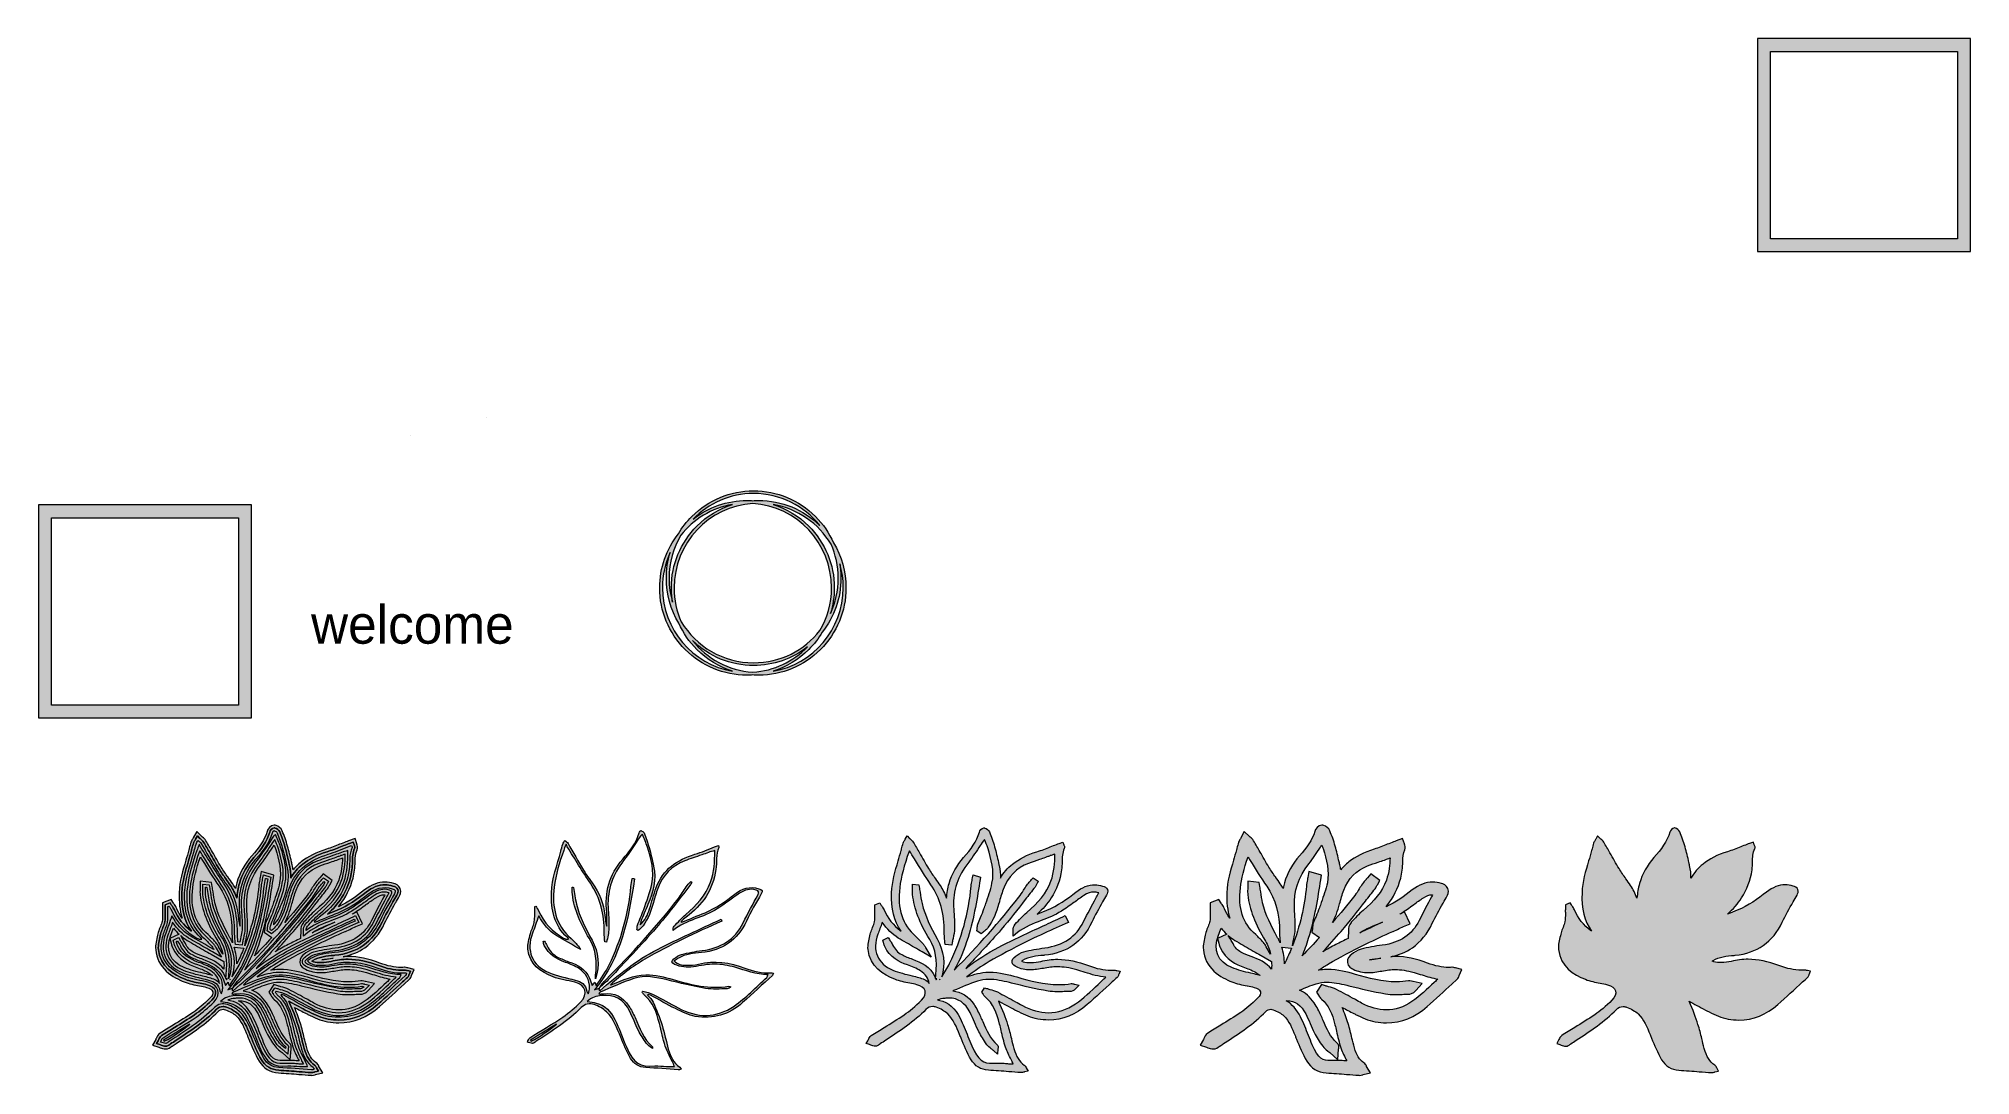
# Model space of a CAD drawing. Header units: inches. Extents: x 792 to 7891, y -1059 to 2748.
import ezdxf

# ---------------------------------------------------------------- set-up
doc = ezdxf.new("R2010")
doc.units = ezdxf.units.IN
doc.header["$MEASUREMENT"] = 0
doc.layers.add('Layer 1', color=7, linetype='Continuous')

msp = doc.modelspace()

# ---------------------------------------------------------------- texts
at = {"layer": 'Layer 1', "color": 7, "true_color": 0xffffff, "insert": (1792.7, 523.9), "char_height": 141.165, "attachment_point": 7}
msp.add_mtext('\\fMuthiara -Demo Version-|b0|i0|c0|p34;\\W1;welcome', dxfattribs=at)

# ---------------------------------------------------------------- blocks, each defined once
blk = doc.blocks.new('block 2')
at = {"layer": 'Layer 1', "lineweight": 0}
for points, knots in [([(2146.5, -674.6), (2145.5, -674.4), (2144.6, -674.1), (2143.7, -673.8), (2141.6, -673.2), (2139.2, -672.5), (2136.4, -672.5), (2136.1, -672.5), (2135.8, -672.5), (2135.4, -672.5), (2131.8, -672.8), (2128, -672.9), (2124.2, -672.9), (2098.2, -672.9), (2071.3, -667.4), (2042.1, -656.2), (2001.7, -640.7), (1964.7, -633.1), (1928.8, -633.1), (1907.9, -633.1), (1887, -635.8), (1866.8, -641), (1855.7, -643.8), (1843.2, -645.3), (1829.7, -645.3), (1827.5, -645.3), (1825.3, -645.3), (1823.1, -645.2), (1812.5, -644.8), (1803.8, -643.6), (1796.2, -639.4), (1797.4, -638.6), (1798.5, -637.8), (1799.6, -637.2), (1823.2, -624), (1849.6, -621.4), (1877.5, -618.6), (1877.5, -618.6), (1880.6, -618.3), (1880.6, -618.3), (1920.9, -614.3), (1955.8, -602.2), (1984.4, -582.4), (2013.6, -562.2), (2037, -533.4), (2054.1, -496.8), (2065.9, -471.5), (2080.2, -446.6), (2094, -422.6), (2098.7, -414.3), (2103.6, -405.8), (2108.4, -397.3), (2111.2, -392.3), (2114.6, -384.8), (2111.6, -377.2), (2108.5, -369.5), (2100.5, -366.2), (2093.9, -364.2), (2084.2, -361.2), (2074.4, -359.7), (2064.9, -359.7), (2041.5, -359.7), (2019, -368.5), (1995.9, -386.5), (1964.2, -411.2), (1929.4, -436.4), (1888.9, -452.8), (1877, -457.6), (1865, -462.5), (1853.1, -467.3), (1873.8, -449), (1891.1, -429.1), (1904.8, -407.8), (1924.5, -377), (1937.3, -342.3), (1942.9, -304.7), (1944.4, -294.8), (1944.6, -284.8), (1944.8, -275.2), (1945.2, -258), (1945.5, -241.7), (1952.9, -226.8), (1955.3, -221.9), (1953.4, -217.5), (1952.2, -214.8), (1951.9, -214), (1951.6, -213.2), (1951.3, -212.5), (1951.3, -212.5), (1948.1, -202.6), (1948.1, -202.6), (1948.1, -202.6), (1933.6, -207.9), (1933.6, -207.9), (1930.4, -209.1), (1927.4, -210.2), (1924.5, -211.3), (1916.8, -214.2), (1909.1, -217.2), (1901.6, -220.1), (1885.6, -226.4), (1869, -232.9), (1852.5, -238), (1815.8, -249.5), (1786.4, -264.3), (1762.8, -283.3), (1744.4, -298.2), (1729.6, -315.4), (1718.2, -335.4), (1718.7, -320.3), (1717.4, -304.7), (1713.7, -288.6), (1712.8, -284.8), (1712, -280.9), (1711.1, -277.1), (1706.8, -258.4), (1702.3, -239), (1697, -220.1), (1691.5, -201), (1684.5, -182.5), (1677.8, -165.4), (1674.7, -157.6), (1666.1, -153.3), (1661.3, -151.4), (1660.1, -150.9), (1658.8, -150.7), (1657.5, -150.7), (1649.4, -150.7), (1642.3, -160.6), (1641, -165.7), (1631.6, -201.3), (1609, -229.2), (1582.7, -259.3), (1557.5, -288.2), (1539.7, -320.2), (1529.6, -354.6), (1524.6, -371.8), (1521.5, -389.9), (1520.2, -408.7), (1514, -391.7), (1506.1, -376.2), (1496.5, -361.7), (1491, -353.5), (1485.2, -345.3), (1479.6, -337.4), (1471.1, -325.4), (1462.2, -312.9), (1454.5, -300.2), (1442.9, -281.3), (1431.8, -261.7), (1420.9, -242.7), (1413.5, -229.6), (1405.8, -216.1), (1397.9, -202.8), (1395.2, -198.2), (1391.3, -195), (1387.9, -192.2), (1386.6, -191.1), (1385.4, -190.2), (1384.4, -189.2), (1384.4, -189.2), (1375, -180.3), (1375, -180.3), (1375, -180.3), (1368.8, -191.6), (1368.8, -191.6), (1368.1, -192.8), (1367.4, -194.1), (1366.6, -195.4), (1364.6, -198.6), (1362.3, -202.3), (1360.9, -206.6), (1358.5, -213.6), (1356.7, -220.7), (1354.9, -227.5), (1354.4, -229.7), (1353.8, -231.9), (1353.2, -234.1), (1349.9, -246.7), (1346.1, -259.5), (1342.4, -271.9), (1331.2, -309.3), (1319.7, -348), (1318.2, -388.8), (1316.2, -447.4), (1327.3, -493.2), (1353, -529.8), (1323.8, -507.8), (1303.2, -482), (1290.5, -451.5), (1288.3, -446.3), (1285.3, -442), (1282.4, -437.7), (1281.2, -436), (1280.1, -434.3), (1279, -432.6), (1279, -432.6), (1274.6, -425.5), (1274.6, -425.5), (1274.6, -425.5), (1256.9, -432.7), (1256.9, -432.7), (1256.9, -432.7), (1256.9, -439.4), (1256.9, -439.4), (1256.9, -440.6), (1256.9, -441.7), (1256.9, -442.9), (1256.9, -445.3), (1256.9, -447.7), (1256.9, -450), (1256.8, -454.9), (1256.8, -459.8), (1256.9, -464.5), (1257, -475.5), (1257.2, -485.9), (1255.4, -495.7), (1254.2, -502.3), (1251.5, -508.9), (1248.5, -516), (1245.8, -522.5), (1243, -529.3), (1241.3, -536.5), (1240.5, -539.8), (1239.7, -543), (1238.8, -546.4), (1234.6, -562.8), (1230.2, -579.8), (1231.8, -596.9), (1238.1, -661.1), (1287.8, -689.3), (1330.5, -706.7), (1348, -713.8), (1366.7, -717.4), (1384.8, -720.9), (1393.7, -722.6), (1402.8, -724.3), (1411.4, -726.5), (1427.3, -730.3), (1438.1, -738.7), (1441.1, -749.4), (1444, -759.9), (1439.4, -771.9), (1428.2, -783.2), (1405.7, -805.6), (1384.9, -823.2), (1364.8, -836.9), (1340.9, -853.1), (1315.7, -868.5), (1291.3, -883.3), (1275.6, -893), (1259.3, -902.9), (1243.5, -913), (1237.8, -916.6), (1235.2, -922.7), (1233.1, -927.6), (1232.4, -929.3), (1231.7, -930.9), (1231.1, -932.1), (1231.1, -932.1), (1225.1, -942.9), (1225.1, -942.9), (1225.1, -942.9), (1236.8, -946.5), (1236.8, -946.5), (1238.4, -947), (1240.1, -947.6), (1241.9, -948.3), (1246.8, -950.1), (1252.4, -952.2), (1258.5, -952.3), (1258.5, -952.3), (1258.7, -952.3), (1258.7, -952.3), (1265.1, -952.3), (1270, -948.6), (1273.9, -945.6), (1274.9, -944.8), (1275.8, -944), (1276.7, -943.5), (1283.4, -939.1), (1290.2, -934.7), (1296.9, -930.3), (1347.9, -897.1), (1400.7, -862.8), (1444.7, -817.5), (1451.5, -810.5), (1460.1, -806.8), (1469.4, -806.8), (1473.5, -806.8), (1477.7, -807.6), (1481.8, -809), (1498.8, -815), (1513.9, -823.8), (1524.4, -833.6), (1545.9, -853.8), (1556.8, -881), (1568.3, -909.7), (1570.1, -914), (1571.8, -918.5), (1573.6, -922.8), (1584, -947.8), (1595.7, -976.2), (1610.7, -1002), (1624.1, -1025.2), (1646.6, -1038.9), (1674.1, -1040.5), (1699.1, -1042), (1724.6, -1043.9), (1749.2, -1045.9), (1763.8, -1047), (1778.9, -1048.2), (1793.7, -1049.3), (1794.2, -1049.3), (1794.6, -1049.3), (1795, -1049.3), (1798.3, -1049.3), (1801.1, -1048.5), (1803.6, -1047.7), (1804.8, -1047.4), (1805.8, -1047.1), (1806.9, -1046.8), (1806.9, -1046.8), (1820.2, -1043.8), (1820.2, -1043.8), (1820.2, -1043.8), (1813.4, -1032.1), (1813.4, -1032.1), (1812.9, -1031.2), (1812.5, -1030.3), (1812, -1029.4), (1810.8, -1026.9), (1809.3, -1023.7), (1805.9, -1021.4), (1787.7, -1009.2), (1775.8, -990.4), (1767.5, -960.5), (1764.2, -948.6), (1761.2, -936.4), (1758.4, -924.5), (1754.2, -907.3), (1749.9, -889.6), (1744.4, -872.3), (1736.2, -846.7), (1725.8, -819.6), (1711.5, -787), (1711.5, -786.9), (1711.5, -786.8), (1711.4, -786.8), (1713.5, -787.9), (1715.5, -789), (1717.5, -790.1), (1737.6, -801.4), (1758.5, -813), (1779.6, -823.3), (1781.7, -824.3), (1783.8, -825.3), (1785.9, -826.3), (1808.1, -837.2), (1831, -848.4), (1855.4, -852.7), (1868.7, -855), (1881.9, -856.2), (1894.7, -856.2), (1947.2, -856.2), (1995.3, -837.1), (2037.6, -799.4), (2068.3, -772), (2099.1, -743.8), (2128.9, -716.5), (2135, -710.9), (2141.1, -705.3), (2147.3, -699.7), (2150.3, -696.9), (2151.5, -693.5), (2152.4, -690.8), (2152.7, -690), (2153, -689.1), (2153.4, -688.4), (2153.4, -688.4), (2158.2, -677.3), (2158.2, -677.3), (2158.2, -677.3), (2146.5, -674.6), (2146.5, -674.6)], [0, 0, 0, 0, 1, 1, 1, 2, 2, 2, 3, 3, 3, 4, 4, 4, 5, 5, 5, 6, 6, 6, 7, 7, 7, 8, 8, 8, 9, 9, 9, 10, 10, 10, 11, 11, 11, 12, 12, 12, 13, 13, 13, 14, 14, 14, 15, 15, 15, 16, 16, 16, 17, 17, 17, 18, 18, 18, 19, 19, 19, 20, 20, 20, 21, 21, 21, 22, 22, 22, 23, 23, 23, 24, 24, 24, 25, 25, 25, 26, 26, 26, 27, 27, 27, 28, 28, 28, 29, 29, 29, 30, 30, 30, 31, 31, 31, 32, 32, 32, 33, 33, 33, 34, 34, 34, 35, 35, 35, 36, 36, 36, 37, 37, 37, 38, 38, 38, 39, 39, 39, 40, 40, 40, 41, 41, 41, 42, 42, 42, 43, 43, 43, 44, 44, 44, 45, 45, 45, 46, 46, 46, 47, 47, 47, 48, 48, 48, 49, 49, 49, 50, 50, 50, 51, 51, 51, 52, 52, 52, 53, 53, 53, 54, 54, 54, 55, 55, 55, 56, 56, 56, 57, 57, 57, 58, 58, 58, 59, 59, 59, 60, 60, 60, 61, 61, 61, 62, 62, 62, 63, 63, 63, 64, 64, 64, 65, 65, 65, 66, 66, 66, 67, 67, 67, 68, 68, 68, 69, 69, 69, 70, 70, 70, 71, 71, 71, 72, 72, 72, 73, 73, 73, 74, 74, 74, 75, 75, 75, 76, 76, 76, 77, 77, 77, 78, 78, 78, 79, 79, 79, 80, 80, 80, 81, 81, 81, 82, 82, 82, 83, 83, 83, 84, 84, 84, 85, 85, 85, 86, 86, 86, 87, 87, 87, 88, 88, 88, 89, 89, 89, 90, 90, 90, 91, 91, 91, 92, 92, 92, 93, 93, 93, 94, 94, 94, 95, 95, 95, 96, 96, 96, 97, 97, 97, 98, 98, 98, 99, 99, 99, 100, 100, 100, 101, 101, 101, 102, 102, 102, 103, 103, 103, 104, 104, 104, 105, 105, 105, 106, 106, 106, 107, 107, 107, 108, 108, 108, 109, 109, 109, 110, 110, 110, 111, 111, 111, 112, 112, 112, 113, 113, 113, 114, 114, 114, 115, 115, 115, 116, 116, 116, 117, 117, 117, 118, 118, 118, 119, 119, 119, 120, 120, 120, 121, 121, 121, 122, 122, 122, 123, 123, 123, 124, 124, 124, 125, 125, 125, 126, 126, 126, 127, 127, 127, 128, 128, 128, 128]), ([(1667.6, -740.1), (1667.6, -740.1), (1660.3, -737.8), (1660.3, -737.8), (1660.3, -737.8), (1650.1, -753.7), (1650.1, -753.7), (1650.1, -753.7), (1653.5, -759.1), (1653.5, -759.1), (1654, -759.8), (1654.5, -760.8), (1655, -761.8), (1656.6, -764.7), (1658.6, -768.4), (1662.2, -771.3), (1691.7, -795.3), (1704.7, -828.6), (1715.3, -871.2), (1717.2, -879), (1719.1, -887), (1720.9, -894.7), (1725.5, -914.8), (1730.4, -935.7), (1737.2, -955.7), (1742.6, -971.8), (1750.3, -987), (1757.7, -1001.7), (1760.2, -1006.7), (1762.8, -1011.9), (1765.3, -1017), (1764.2, -1017), (1763.1, -1017), (1762, -1017), (1758.2, -1017), (1755.1, -1017), (1752.2, -1016.8), (1747.2, -1016.6), (1742.2, -1016.1), (1736.9, -1015.6), (1729.8, -1015), (1722.3, -1014.2), (1714.8, -1014.2), (1712.1, -1014.2), (1709.6, -1014.3), (1707.2, -1014.5), (1700.9, -1015), (1695.3, -1015.2), (1690.3, -1015.2), (1655.7, -1015.2), (1636.3, -1006), (1613.1, -951.1), (1608.2, -939.7), (1603.5, -927.9), (1599, -916.5), (1590.1, -894.3), (1581, -871.3), (1570.1, -849.4), (1551.7, -812.8), (1527.2, -791.3), (1495.2, -783.9), (1492.5, -783.3), (1489.8, -782.8), (1487.1, -782.3), (1495.2, -779.2), (1503.9, -777.8), (1513.5, -776.5), (1518.6, -775.8), (1523.6, -775.5), (1528.3, -775.5), (1562.8, -775.5), (1588.6, -792.9), (1607, -828.8), (1612.9, -840.4), (1618.2, -852.6), (1623.3, -864.5), (1628.2, -876), (1633.3, -887.9), (1639.1, -899.4), (1646.6, -914.2), (1655.9, -929.2), (1668.6, -946.7), (1673, -952.8), (1678.7, -957.3), (1684.8, -962), (1687.3, -964), (1690, -966.1), (1692.7, -968.4), (1692.7, -968.4), (1707.7, -981.4), (1707.7, -981.4), (1707.7, -981.4), (1709.2, -961.5), (1709.2, -961.5), (1709.3, -959.9), (1709.4, -958.8), (1709.6, -957.9), (1709.8, -955.6), (1710.4, -950.8), (1706.2, -947.1), (1680.4, -924.2), (1667.1, -893.9), (1653, -861.8), (1650.3, -855.7), (1647.6, -849.3), (1644.7, -843.1), (1638.4, -829.3), (1630.8, -813.3), (1621.2, -799), (1600.7, -768.7), (1574.5, -752), (1543.4, -749.2), (1544.2, -748.9), (1545, -748.5), (1545.8, -748.2), (1574.5, -736), (1604.1, -723.3), (1633.8, -713.3), (1646.8, -709), (1660.5, -706.9), (1675.7, -706.9), (1700.4, -706.9), (1725.5, -712.5), (1751.2, -718.7), (1751.2, -718.7), (1758.7, -720.6), (1758.7, -720.6), (1802.6, -731.2), (1848, -742.3), (1893.4, -749.9), (1903.7, -751.7), (1914.9, -752.5), (1928.7, -752.5), (1936.7, -752.5), (1944.8, -752.2), (1952.6, -752), (1959.7, -751.7), (1967, -751.5), (1974.1, -751.5), (1979.4, -751.4), (1987.5, -749.6), (1995.5, -740.9), (1995.5, -740.9), (2007.2, -728.1), (2007.2, -728.1), (2007.2, -728.1), (1990.3, -724.3), (1990.3, -724.3), (1989.8, -724.2), (1989.1, -724), (1988.4, -723.8), (1986.2, -723.1), (1983.5, -722.2), (1980.3, -722.2), (1979.5, -722.2), (1978.6, -722.3), (1977.8, -722.4), (1963.1, -724.8), (1947.7, -726), (1932.2, -726), (1878.8, -726), (1827.1, -712.2), (1778.6, -698.1), (1749.2, -689.6), (1714.8, -680.5), (1678, -680.5), (1677, -680.5), (1676, -680.5), (1675, -680.5), (1646.4, -680.9), (1620.2, -688.1), (1595, -697.4), (1621.2, -676.8), (1648.6, -658.2), (1676.7, -641.8), (1717.1, -618.2), (1761.2, -594.7), (1815.6, -567.8), (1848.3, -551.6), (1882.2, -536.3), (1915, -521.5), (1929.4, -515), (1944.4, -508.3), (1959, -501.5), (1959, -501.5), (1968.1, -497.4), (1968.1, -497.4), (1968.1, -497.4), (1956.6, -472.4), (1956.6, -472.4), (1956.6, -472.4), (1947.5, -476.7), (1947.5, -476.7), (1923.7, -488), (1899.4, -499.2), (1875.9, -510.1), (1822.1, -535), (1766.6, -560.7), (1712.9, -588.1), (1669.1, -610.6), (1628.4, -637.9), (1590.8, -666.4), (1634.1, -620.2), (1678.8, -572.5), (1721, -523.9), (1752, -488.3), (1781.3, -450.3), (1809.6, -413.6), (1821.3, -398.6), (1833.4, -383), (1845.3, -367.7), (1847.9, -364.5), (1849.6, -361), (1851.1, -358), (1851.7, -356.8), (1852.2, -355.6), (1852.8, -354.5), (1852.8, -354.5), (1857, -346.8), (1857, -346.8), (1857, -346.8), (1838.5, -333.4), (1838.5, -333.4), (1838.5, -333.4), (1832.5, -340.4), (1832.5, -340.4), (1830.8, -342.4), (1829, -344.4), (1827.2, -346.4), (1823, -351.1), (1818.7, -356), (1815, -361.4), (1810.8, -367.4), (1807, -373.6), (1803.2, -379.7), (1797.7, -388.7), (1792.5, -397.1), (1786.3, -404.9), (1715.1, -495), (1637, -583.1), (1548.3, -673.4), (1568.6, -637.1), (1585.5, -597.2), (1599.2, -553.1), (1621.7, -481), (1633.9, -402.7), (1643.7, -339.8), (1643.7, -339.8), (1645.1, -331.1), (1645.1, -331.1), (1645.1, -331.1), (1617.6, -323.1), (1617.6, -323.1), (1617.6, -323.1), (1615.7, -334.1), (1615.7, -334.1), (1615.2, -337.1), (1614.6, -340.1), (1613.9, -343.3), (1612.6, -350.2), (1611.1, -357.4), (1610.5, -364.8), (1602.3, -461.6), (1575.8, -557.2), (1531.6, -649), (1523.7, -665.5), (1513.3, -681.1), (1502.3, -697.6), (1516.1, -650.1), (1510.7, -603.3), (1486.2, -558.5), (1461.9, -514.1), (1440.9, -473.6), (1430, -428.1), (1426.8, -414.7), (1424.8, -400.5), (1422.8, -386.8), (1421.9, -380.4), (1420.9, -373.8), (1419.9, -367.3), (1419.9, -367.3), (1418.7, -359.9), (1418.7, -359.9), (1418.7, -359.9), (1395.1, -357), (1395.1, -357), (1395.1, -357), (1395.1, -368.3), (1395.1, -368.3), (1395.1, -370.9), (1395, -373.5), (1394.9, -376.2), (1394.7, -382.4), (1394.5, -388.8), (1395.3, -395.4), (1401.5, -448), (1421, -499.1), (1458.4, -561), (1480.2, -597.1), (1487.1, -637), (1480.8, -690.2), (1480.4, -693.5), (1480.2, -696.6), (1480, -699.6), (1479.9, -700.8), (1479.9, -702), (1479.8, -703.1), (1479.2, -701.5), (1478.5, -700), (1477.8, -698.4), (1461, -659.1), (1426.1, -643.9), (1394.8, -632.7), (1381, -627.7), (1367.8, -622.1), (1355.7, -615.9), (1340.9, -608.4), (1329.8, -596.5), (1321.9, -579.6), (1319.6, -574.8), (1316.8, -570.4), (1314.1, -566.2), (1312.9, -564.4), (1311.8, -562.6), (1310.8, -560.9), (1310.8, -560.9), (1306.2, -553.2), (1306.2, -553.2), (1306.2, -553.2), (1285.7, -562.7), (1285.7, -562.7), (1285.7, -562.7), (1288.2, -571), (1288.2, -571), (1288.6, -572.3), (1289, -573.6), (1289.3, -575.1), (1290.2, -578.5), (1291.2, -582.4), (1293, -586.1), (1311.8, -626.8), (1347.4, -643.6), (1376.2, -653.8), (1392.7, -659.6), (1409.9, -666.2), (1424.5, -675.7), (1442.4, -687.4), (1453.3, -702.7), (1457, -721.5), (1447, -709.1), (1432, -703.5), (1418.4, -700), (1410.3, -697.9), (1402.1, -695.9), (1394.1, -693.9), (1370.1, -688.1), (1345.3, -682.1), (1322.6, -672.9), (1266.7, -650.1), (1245.8, -599.7), (1268.1, -541.2), (1273.2, -527.6), (1278.1, -513.8), (1283.2, -499.1), (1283.5, -498.4), (1283.8, -497.6), (1284, -496.8), (1301, -522.5), (1320.4, -541.6), (1342.9, -555.1), (1362.6, -566.9), (1382.2, -578.2), (1403, -590.1), (1412.1, -595.3), (1421.4, -600.6), (1430.8, -606.1), (1430.8, -606.1), (1463.4, -624.9), (1463.4, -624.9), (1463.4, -624.9), (1444.4, -592.4), (1444.4, -592.4), (1443.7, -591.2), (1443.1, -589.9), (1442.4, -588.6), (1440.7, -585.3), (1438.9, -581.8), (1436.1, -578.8), (1436.1, -578.8), (1434.2, -576.7), (1434.2, -576.7), (1425.8, -567.6), (1417.1, -558.3), (1407.6, -549.8), (1357.3, -505.2), (1338.5, -447.9), (1348.2, -369.5), (1353.2, -329.6), (1363.9, -288.8), (1382.7, -237.4), (1383.1, -236.4), (1383.4, -235.4), (1383.8, -234.4), (1390, -244.5), (1396.3, -254.7), (1402.4, -264.6), (1421.8, -295.9), (1441.8, -328.3), (1463.1, -359.3), (1496.7, -408.5), (1512.7, -465.7), (1512, -534), (1511.9, -542.6), (1512.6, -551), (1513.3, -559.2), (1513.6, -562.8), (1513.9, -566.5), (1514.1, -570.1), (1514.1, -570.1), (1514.6, -578.6), (1514.6, -578.6), (1514.6, -578.6), (1539.4, -581.2), (1539.4, -581.2), (1539.4, -581.2), (1541, -572), (1541, -572), (1541.9, -566.9), (1543.1, -561.6), (1544.2, -556.5), (1546.7, -544.5), (1549.4, -532), (1549.7, -519.2), (1550.1, -501.5), (1548.9, -483.7), (1547.8, -466.4), (1547.3, -458), (1546.7, -449.4), (1546.4, -440.9), (1543.8, -381.2), (1561.8, -327.3), (1601.6, -276.2), (1616.8, -256.6), (1630.7, -235.7), (1644.2, -215.5), (1649.1, -208), (1654.2, -200.4), (1659.3, -192.8), (1659.4, -193.1), (1659.6, -193.5), (1659.7, -193.8), (1664.2, -204.1), (1668.4, -213.9), (1671.5, -223.8), (1684.7, -265), (1696.8, -309.1), (1687.3, -354), (1682.1, -378.9), (1673.2, -403.9), (1664.6, -428.1), (1662.4, -434.4), (1660.1, -440.9), (1657.9, -447.3), (1654.2, -458.2), (1649.6, -469.1), (1645.2, -479.6), (1641.9, -487.6), (1638.4, -495.9), (1635.3, -504.2), (1633.5, -509), (1633.2, -513.9), (1632.9, -518.2), (1632.8, -519.9), (1632.7, -521.5), (1632.5, -522.9), (1632.5, -522.9), (1631.8, -528.9), (1631.8, -528.9), (1631.8, -528.9), (1647.9, -540.2), (1647.9, -540.2), (1647.9, -540.2), (1653.8, -534.7), (1653.8, -534.7), (1655.6, -533), (1657.5, -531.4), (1659.6, -529.6), (1664.5, -525.5), (1669.6, -521.2), (1673.7, -515.5), (1690.6, -492.1), (1703.1, -464), (1713, -427), (1713, -427), (1713.1, -426.7), (1713.1, -426.7), (1717.7, -409.9), (1722.3, -392.5), (1728.5, -376.2), (1746, -329.9), (1777.4, -297.8), (1821.9, -280.9), (1835, -275.9), (1848.6, -271.3), (1861.7, -266.8), (1868.9, -264.4), (1876.4, -261.8), (1883.8, -259.3), (1887.6, -257.9), (1891.3, -256.5), (1894.9, -255.1), (1899.5, -253.3), (1903.8, -251.7), (1908.3, -250.2), (1911.5, -249.1), (1914.9, -248.2), (1918.5, -247.2), (1918.3, -278.9), (1915.6, -312.4), (1903.9, -346.1), (1887.9, -391.8), (1856.9, -425.2), (1815.2, -461.4), (1800, -474.5), (1786.2, -489.4), (1772.9, -503.7), (1772.9, -503.7), (1772.1, -504.7), (1772.1, -504.7), (1766.3, -510.8), (1765.4, -519.4), (1765.2, -526.9), (1765.2, -526.9), (1764.6, -548.4), (1764.6, -548.4), (1764.6, -548.4), (1781.4, -535), (1781.4, -535), (1807.2, -514.3), (1838.3, -502.4), (1868.3, -490.9), (1893.2, -481.3), (1919, -471.4), (1942.3, -456.5), (1958, -446.4), (1973.3, -435.4), (1988.2, -424.8), (2000.3, -416.1), (2012.8, -407.1), (2025.4, -398.7), (2038.2, -390.2), (2050, -386.1), (2061.6, -386.1), (2067, -386.1), (2072.5, -387), (2077.9, -388.8), (2078.5, -389), (2079, -389.2), (2079.4, -389.4), (2079.3, -389.8), (2079.1, -390.2), (2078.8, -390.8), (2075.6, -396.6), (2072.5, -402.4), (2069.4, -408.2), (2054.2, -436.4), (2038.5, -465.5), (2024.1, -494.7), (1996.6, -550.5), (1949.8, -582.1), (1880.9, -591.2), (1854, -594.8), (1828.1, -599.6), (1803.7, -605.5), (1791.9, -608.5), (1781.8, -616.3), (1772.8, -623.3), (1772.8, -623.3), (1772.5, -623.5), (1772.5, -623.5), (1767.1, -627.7), (1760.1, -634.3), (1761.1, -643.5), (1762.1, -652.8), (1770.6, -657.8), (1776.8, -660.8), (1792.5, -668.3), (1809.5, -671.9), (1828.7, -671.9), (1835.9, -671.9), (1843.5, -671.4), (1851.3, -670.4), (1859.7, -669.3), (1868.1, -667.8), (1876.2, -666.5), (1894, -663.5), (1910.8, -660.7), (1927.7, -660.7), (1927.7, -660.7), (1928.4, -660.7), (1928.4, -660.7), (1948.6, -660.8), (1971.1, -664.4), (1999.1, -671.9), (2009.1, -674.7), (2019.4, -677.9), (2029.3, -681.1), (2053.5, -688.9), (2078.4, -696.9), (2105.8, -698.6), (2096.2, -707.4), (2086.7, -716.4), (2077.5, -725.1), (2051.1, -750.3), (2023.7, -776.3), (1993.8, -796.8), (1962.4, -818.3), (1929, -829.2), (1894.5, -829.2), (1863.3, -829.2), (1831.2, -820.3), (1798.9, -802.8), (1790.4, -798.1), (1781.8, -793.4), (1773.5, -788.8), (1751.9, -776.9), (1729.5, -764.5), (1707.1, -753.2), (1698.1, -748.6), (1688.5, -746), (1679.3, -743.5), (1675.2, -742.4), (1671.3, -741.3), (1667.6, -740.1)], [0, 0, 0, 0, 1, 1, 1, 2, 2, 2, 3, 3, 3, 4, 4, 4, 5, 5, 5, 6, 6, 6, 7, 7, 7, 8, 8, 8, 9, 9, 9, 10, 10, 10, 11, 11, 11, 12, 12, 12, 13, 13, 13, 14, 14, 14, 15, 15, 15, 16, 16, 16, 17, 17, 17, 18, 18, 18, 19, 19, 19, 20, 20, 20, 21, 21, 21, 22, 22, 22, 23, 23, 23, 24, 24, 24, 25, 25, 25, 26, 26, 26, 27, 27, 27, 28, 28, 28, 29, 29, 29, 30, 30, 30, 31, 31, 31, 32, 32, 32, 33, 33, 33, 34, 34, 34, 35, 35, 35, 36, 36, 36, 37, 37, 37, 38, 38, 38, 39, 39, 39, 40, 40, 40, 41, 41, 41, 42, 42, 42, 43, 43, 43, 44, 44, 44, 45, 45, 45, 46, 46, 46, 47, 47, 47, 48, 48, 48, 49, 49, 49, 50, 50, 50, 51, 51, 51, 52, 52, 52, 53, 53, 53, 54, 54, 54, 55, 55, 55, 56, 56, 56, 57, 57, 57, 58, 58, 58, 59, 59, 59, 60, 60, 60, 61, 61, 61, 62, 62, 62, 63, 63, 63, 64, 64, 64, 65, 65, 65, 66, 66, 66, 67, 67, 67, 68, 68, 68, 69, 69, 69, 70, 70, 70, 71, 71, 71, 72, 72, 72, 73, 73, 73, 74, 74, 74, 75, 75, 75, 76, 76, 76, 77, 77, 77, 78, 78, 78, 79, 79, 79, 80, 80, 80, 81, 81, 81, 82, 82, 82, 83, 83, 83, 84, 84, 84, 85, 85, 85, 86, 86, 86, 87, 87, 87, 88, 88, 88, 89, 89, 89, 90, 90, 90, 91, 91, 91, 92, 92, 92, 93, 93, 93, 94, 94, 94, 95, 95, 95, 96, 96, 96, 97, 97, 97, 98, 98, 98, 99, 99, 99, 100, 100, 100, 101, 101, 101, 102, 102, 102, 103, 103, 103, 104, 104, 104, 105, 105, 105, 106, 106, 106, 107, 107, 107, 108, 108, 108, 109, 109, 109, 110, 110, 110, 111, 111, 111, 112, 112, 112, 113, 113, 113, 114, 114, 114, 115, 115, 115, 116, 116, 116, 117, 117, 117, 118, 118, 118, 119, 119, 119, 120, 120, 120, 121, 121, 121, 122, 122, 122, 123, 123, 123, 124, 124, 124, 125, 125, 125, 126, 126, 126, 127, 127, 127, 128, 128, 128, 129, 129, 129, 130, 130, 130, 131, 131, 131, 132, 132, 132, 133, 133, 133, 134, 134, 134, 135, 135, 135, 136, 136, 136, 137, 137, 137, 138, 138, 138, 139, 139, 139, 140, 140, 140, 141, 141, 141, 142, 142, 142, 143, 143, 143, 144, 144, 144, 145, 145, 145, 146, 146, 146, 147, 147, 147, 148, 148, 148, 149, 149, 149, 150, 150, 150, 151, 151, 151, 152, 152, 152, 153, 153, 153, 154, 154, 154, 155, 155, 155, 156, 156, 156, 157, 157, 157, 158, 158, 158, 159, 159, 159, 160, 160, 160, 161, 161, 161, 162, 162, 162, 163, 163, 163, 164, 164, 164, 165, 165, 165, 166, 166, 166, 167, 167, 167, 168, 168, 168, 169, 169, 169, 170, 170, 170, 171, 171, 171, 172, 172, 172, 173, 173, 173, 174, 174, 174, 175, 175, 175, 176, 176, 176, 177, 177, 177, 178, 178, 178, 179, 179, 179, 180, 180, 180, 181, 181, 181, 182, 182, 182, 183, 183, 183, 184, 184, 184, 185, 185, 185, 186, 186, 186, 187, 187, 187, 188, 188, 188, 189, 189, 189, 190, 190, 190, 191, 191, 191, 192, 192, 192, 193, 193, 193, 194, 194, 194, 195, 195, 195, 196, 196, 196, 197, 197, 197, 198, 198, 198, 199, 199, 199, 200, 200, 200, 201, 201, 201, 202, 202, 202, 203, 203, 203, 204, 204, 204, 205, 205, 205, 206, 206, 206, 207, 207, 207, 208, 208, 208, 209, 209, 209, 210, 210, 210, 211, 211, 211, 211]), ([(1480, -703.7), (1480, -703.7), (1484.9, -704.7), (1484.9, -704.7), (1484.9, -704.7), (1481.8, -708.8), (1481.8, -708.8), (1481.2, -707), (1480.6, -705.3), (1480, -703.7)], [0, 0, 0, 0, 1, 1, 1, 2, 2, 2, 3, 3, 3, 3]), ([(1496.1, -707), (1495.8, -707.5), (1495.4, -708), (1495.1, -708.5), (1495.1, -708.5), (1494.4, -706.6), (1494.4, -706.6), (1494.4, -706.6), (1496.1, -707), (1496.1, -707)], [0, 0, 0, 0, 1, 1, 1, 2, 2, 2, 3, 3, 3, 3])]:
    blk.add_open_spline(points, degree=3, knots=knots, dxfattribs=at)
blk = doc.blocks.new('block 3')
at = {"layer": 'Layer 1', "lineweight": 0}
for points, knots in [([(2119.4, -699.8), (2079.8, -735.3), (2043.1, -775.1), (1999.5, -805), (1934.6, -849.5), (1863.9, -849.5), (1794.1, -811.5), (1763.7, -794.9), (1733.5, -777.8), (1702.6, -762.1), (1690.8, -756.1), (1677.3, -753.7), (1664.5, -749.6), (1663.7, -751), (1662.8, -752.3), (1661.9, -753.7), (1664.1, -757), (1665.6, -761.2), (1668.5, -763.6), (1702, -790.9), (1715.1, -828.9), (1725, -868.8), (1731.9, -896.8), (1737.4, -925.3), (1746.7, -952.5), (1754.2, -974.9), (1766.4, -995.8), (1776.5, -1017.3), (1777.7, -1019.8), (1778.5, -1022.4), (1780.2, -1026.9), (1769.7, -1026.9), (1760.7, -1027.2), (1751.7, -1026.8), (1737.1, -1026.2), (1722.4, -1023.4), (1707.9, -1024.5), (1654.4, -1028.4), (1630.4, -1017.6), (1603.8, -955), (1589.5, -921.3), (1577.5, -886.6), (1561.1, -853.9), (1546.9, -825.6), (1526.4, -801.4), (1492.9, -793.7), (1483.2, -791.4), (1473.1, -790.5), (1460.1, -788.5), (1476, -772), (1494.2, -769), (1512.2, -766.6), (1560.9, -760.1), (1594.4, -782.4), (1615.9, -824.3), (1627.7, -847.3), (1636.4, -871.8), (1648, -894.9), (1656.1, -911), (1666.1, -926.2), (1676.7, -940.8), (1682, -948.2), (1690.5, -953.3), (1699.2, -960.8), (1699.6, -956.3), (1700, -954.9), (1699.6, -954.5), (1666.8, -925.6), (1653.1, -885.3), (1635.6, -847.2), (1628.9, -832.6), (1621.8, -817.9), (1612.9, -804.6), (1590.6, -771.7), (1560.2, -754.3), (1519.2, -759.9), (1514.8, -760.5), (1510.4, -760.6), (1506, -760.8), (1505.1, -760.9), (1504.2, -760.3), (1501.9, -759.6), (1503.9, -757.3), (1505.2, -754.5), (1507.3, -753.6), (1548.3, -736.7), (1588.7, -717.9), (1630.7, -703.8), (1671.4, -690.2), (1712.8, -699.1), (1753.6, -709), (1800.5, -720.4), (1847.5, -732.1), (1895, -740.1), (1920.7, -744.4), (1947.7, -741.6), (1974.1, -741.5), (1978.9, -741.4), (1983.7, -738.9), (1988.1, -734.1), (1985.2, -733.4), (1982.1, -731.8), (1979.3, -732.3), (1909.1, -743.6), (1842.4, -727.1), (1775.8, -707.7), (1743, -698.2), (1710, -690), (1675.1, -690.5), (1630.1, -691.1), (1590.8, -709.7), (1550.6, -725.8), (1548.9, -726.5), (1547.3, -727.3), (1544.8, -726.8), (1583.8, -691.1), (1626.2, -659.6), (1671.7, -633.1), (1717.2, -606.6), (1764, -582.2), (1811.2, -558.8), (1858.4, -535.5), (1906.9, -514.5), (1954.8, -492.5), (1953.8, -490.2), (1952.8, -488), (1951.7, -485.8), (1873.6, -522.7), (1794.4, -557.6), (1717.5, -597), (1639.9, -636.8), (1572.1, -691.7), (1506.1, -748.6), (1505.1, -747.8), (1504.1, -747), (1503.1, -746.2), (1503.3, -743.8), (1503.4, -741.3), (1503.6, -738.9), (1499.7, -740.3), (1495.7, -741.7), (1487, -744.8), (1587.4, -624.5), (1611.5, -481.6), (1633.9, -338.2), (1631.1, -337.4), (1628.3, -336.6), (1625.5, -335.8), (1623.8, -345.8), (1621.3, -355.6), (1620.5, -365.6), (1611.9, -466.5), (1584.4, -562.3), (1540.6, -653.3), (1528, -679.5), (1510, -703.1), (1492.8, -730.5), (1490.4, -724.3), (1489.2, -721.1), (1487.8, -717.4), (1484.8, -721.4), (1482.1, -725), (1478.3, -729.8), (1474.7, -719.5), (1472.2, -710.7), (1468.7, -702.3), (1454, -668.2), (1423.9, -653.7), (1391.4, -642.1), (1377.7, -637.2), (1364.2, -631.4), (1351.2, -624.8), (1333.6, -616), (1321.2, -601.8), (1312.8, -583.9), (1309.9, -577.6), (1305.8, -572), (1302.2, -566), (1300.8, -566.7), (1299.3, -567.4), (1297.8, -568.1), (1299.2, -572.7), (1300.1, -577.6), (1302.1, -581.9), (1317.6, -615.4), (1346.1, -632.6), (1379.6, -644.3), (1396.9, -650.5), (1414.6, -657.4), (1429.9, -667.3), (1455.1, -683.7), (1469.1, -707.9), (1468.4, -738.9), (1468.3, -744.8), (1466, -750.7), (1463.9, -760.3), (1460.4, -754.6), (1458, -752.5), (1457.8, -750.2), (1455, -725), (1437.9, -715.3), (1415.9, -709.6), (1383.3, -701.2), (1349.8, -694.7), (1318.8, -682.1), (1256.7, -656.8), (1234.7, -600.5), (1258.7, -537.6), (1266.3, -517.7), (1273.2, -497.4), (1281.6, -473.6), (1298.2, -503.4), (1319.1, -529.1), (1348, -546.5), (1376.4, -563.5), (1405.3, -579.8), (1435.8, -597.4), (1433.2, -592.9), (1431.6, -588.6), (1428.7, -585.5), (1419.8, -575.9), (1410.8, -566), (1401, -557.3), (1343.5, -506.3), (1329.2, -441.4), (1338.3, -368.2), (1344.1, -321.8), (1357.3, -277.6), (1373.3, -233.9), (1375.7, -227.6), (1376.8, -220.9), (1382.6, -210.9), (1383.9, -214), (1384.8, -217.3), (1386.6, -220.2), (1414.7, -264.8), (1441.6, -310.2), (1471.3, -353.7), (1508.8, -408.5), (1522.7, -469), (1522, -534.1), (1521.9, -545.9), (1523.3, -557.7), (1524.1, -569.5), (1524.1, -569.5), (1531.2, -570.3), (1531.2, -570.3), (1534.2, -553.2), (1539.3, -536.1), (1539.7, -519), (1540.3, -493.1), (1537.5, -467.2), (1536.4, -441.3), (1533.6, -376.9), (1554.3, -320.7), (1593.7, -270), (1615.7, -241.6), (1634.7, -210.9), (1655.2, -181.2), (1656.2, -179.7), (1657.9, -178.6), (1662.4, -174.3), (1669.1, -191), (1676.2, -205.5), (1681.1, -220.8), (1695.1, -264.8), (1706.8, -309.8), (1697.1, -356), (1690.3, -388.2), (1678.1, -419.3), (1667.3, -450.6), (1660.7, -469.9), (1651.9, -488.5), (1644.7, -507.7), (1642.8, -512.8), (1643.1, -518.7), (1642.4, -524.2), (1643.9, -525.2), (1645.5, -526.3), (1647, -527.4), (1653.2, -521.5), (1660.6, -516.5), (1665.5, -509.6), (1684.1, -484), (1695.2, -454.8), (1703.4, -424.4), (1708.1, -407), (1712.8, -389.5), (1719.1, -372.6), (1737.3, -324.5), (1769.9, -290), (1818.4, -271.5), (1838.8, -263.7), (1859.8, -257.1), (1880.5, -249.8), (1888.7, -246.9), (1896.8, -243.5), (1905.1, -240.7), (1912.2, -238.4), (1919.5, -236.6), (1928.6, -234.1), (1928.9, -275.3), (1926.2, -312.6), (1913.3, -349.4), (1895.8, -399.7), (1860.5, -435.3), (1821.7, -468.9), (1806.6, -482), (1793, -496.8), (1779.4, -511.5), (1776, -515.1), (1775.3, -521.4), (1775.2, -527.2), (1823.9, -488.2), (1886.5, -480.4), (1936.9, -448.1), (1965.2, -429.9), (1991.8, -409.1), (2019.8, -390.4), (2038.3, -378.1), (2058.5, -371.8), (2081.1, -379.3), (2090.5, -382.5), (2092.3, -386.7), (2087.6, -395.5), (2069.1, -429.9), (2050.3, -464.2), (2033.1, -499.2), (2002, -562.1), (1949.7, -592.2), (1882.2, -601.1), (1856.7, -604.5), (1831.2, -609.1), (1806.1, -615.3), (1796.2, -617.7), (1787, -624.9), (1778.6, -631.4), (1767.8, -639.9), (1768.5, -645.8), (1781.1, -651.8), (1802.9, -662.2), (1826.3, -663.6), (1850, -660.5), (1876.2, -657), (1902.3, -650.6), (1928.5, -650.7), (1952.9, -650.8), (1977.9, -655.8), (2001.7, -662.3), (2041.5, -673), (2079.6, -691), (2124.3, -688.8), (2122, -694.2), (2121.5, -697.9), (2119.4, -699.8)], [0, 0, 0, 0, 1, 1, 1, 2, 2, 2, 3, 3, 3, 4, 4, 4, 5, 5, 5, 6, 6, 6, 7, 7, 7, 8, 8, 8, 9, 9, 9, 10, 10, 10, 11, 11, 11, 12, 12, 12, 13, 13, 13, 14, 14, 14, 15, 15, 15, 16, 16, 16, 17, 17, 17, 18, 18, 18, 19, 19, 19, 20, 20, 20, 21, 21, 21, 22, 22, 22, 23, 23, 23, 24, 24, 24, 25, 25, 25, 26, 26, 26, 27, 27, 27, 28, 28, 28, 29, 29, 29, 30, 30, 30, 31, 31, 31, 32, 32, 32, 33, 33, 33, 34, 34, 34, 35, 35, 35, 36, 36, 36, 37, 37, 37, 38, 38, 38, 39, 39, 39, 40, 40, 40, 41, 41, 41, 42, 42, 42, 43, 43, 43, 44, 44, 44, 45, 45, 45, 46, 46, 46, 47, 47, 47, 48, 48, 48, 49, 49, 49, 50, 50, 50, 51, 51, 51, 52, 52, 52, 53, 53, 53, 54, 54, 54, 55, 55, 55, 56, 56, 56, 57, 57, 57, 58, 58, 58, 59, 59, 59, 60, 60, 60, 61, 61, 61, 62, 62, 62, 63, 63, 63, 64, 64, 64, 65, 65, 65, 66, 66, 66, 67, 67, 67, 68, 68, 68, 69, 69, 69, 70, 70, 70, 71, 71, 71, 72, 72, 72, 73, 73, 73, 74, 74, 74, 75, 75, 75, 76, 76, 76, 77, 77, 77, 78, 78, 78, 79, 79, 79, 80, 80, 80, 81, 81, 81, 82, 82, 82, 83, 83, 83, 84, 84, 84, 85, 85, 85, 86, 86, 86, 87, 87, 87, 88, 88, 88, 89, 89, 89, 90, 90, 90, 91, 91, 91, 92, 92, 92, 93, 93, 93, 94, 94, 94, 95, 95, 95, 96, 96, 96, 97, 97, 97, 98, 98, 98, 99, 99, 99, 100, 100, 100, 101, 101, 101, 102, 102, 102, 103, 103, 103, 104, 104, 104, 105, 105, 105, 106, 106, 106, 107, 107, 107, 108, 108, 108, 109, 109, 109, 110, 110, 110, 111, 111, 111, 112, 112, 112, 113, 113, 113, 114, 114, 114, 115, 115, 115, 116, 116, 116, 117, 117, 117, 118, 118, 118, 118]), ([(2136.1, -682.5), (2102.2, -684.6), (2069.7, -677.5), (2038.5, -665.5), (1983.3, -644.3), (1927.6, -635.6), (1869.2, -650.7), (1854.3, -654.5), (1838.2, -655.7), (1822.8, -655.2), (1808.2, -654.7), (1792.8, -652.7), (1779.9, -639.2), (1785.6, -635), (1789.8, -631.2), (1794.7, -628.5), (1821.1, -613.7), (1850.4, -611.3), (1879.6, -608.3), (1956.4, -600.7), (2011.9, -563.6), (2045.1, -492.5), (2061.1, -458.2), (2081.1, -425.6), (2099.6, -392.4), (2105.3, -382.3), (2103.6, -377.6), (2091, -373.8), (2057.3, -363.4), (2028.5, -373.7), (2002, -394.4), (1968.1, -421), (1933, -445.7), (1892.7, -462), (1863.9, -473.6), (1835.3, -485.5), (1806.7, -497.3), (1806, -496.2), (1805.3, -495.1), (1804.6, -494), (1810.8, -488.8), (1816.8, -483.4), (1823.3, -478.6), (1882.9, -434.5), (1922, -377.8), (1933, -303.2), (1937, -276.3), (1931.1, -248.1), (1943.9, -222.4), (1944.5, -221.2), (1942.9, -218.9), (1941.8, -215.6), (1936.8, -217.4), (1932.4, -219), (1928, -220.6), (1903.8, -229.7), (1880.1, -239.9), (1855.5, -247.6), (1790.3, -267.9), (1737.7, -302.5), (1713.3, -369.8), (1704, -395.5), (1697.3, -422.1), (1688.8, -448), (1681.6, -469.7), (1672.5, -490.5), (1654.9, -506.6), (1654.6, -502.5), (1655.1, -498.8), (1656.5, -495.4), (1665.2, -474.2), (1674.1, -453), (1683.1, -431.9), (1702.3, -386.7), (1715.5, -340.6), (1704, -290.8), (1698.7, -268.1), (1693.7, -245.2), (1687.3, -222.8), (1682.1, -204.6), (1675.4, -186.7), (1668.5, -169.1), (1667, -165.3), (1661.8, -162.3), (1657.7, -160.7), (1656.4, -160.2), (1651.5, -165.2), (1650.7, -168.3), (1640.4, -207), (1615.7, -236.8), (1590.2, -265.9), (1540.9, -322.5), (1523.1, -388), (1531.6, -461.9), (1533.5, -478.3), (1531.9, -495.1), (1531.9, -511.7), (1528.4, -503.7), (1527.5, -495.6), (1526.8, -487.5), (1522.7, -444.5), (1512.4, -403.6), (1488.1, -367.2), (1474.3, -346.5), (1458.9, -326.7), (1446, -305.5), (1426.4, -273.4), (1408.4, -240.3), (1389.3, -207.9), (1386.7, -203.4), (1381.5, -200.2), (1377.5, -196.5), (1375.1, -200.9), (1372, -205.1), (1370.4, -209.8), (1367.4, -218.6), (1365.3, -227.7), (1362.9, -236.6), (1349.5, -287), (1330.1, -336.3), (1328.2, -389.1), (1326, -451.2), (1338.2, -508.8), (1386.8, -553), (1388.7, -554.7), (1389.8, -557.4), (1391.2, -559.6), (1384, -559.9), (1378.1, -558.2), (1372.9, -555.2), (1332.4, -531.1), (1299.8, -499.8), (1281.3, -455.4), (1278.7, -449.2), (1274.2, -443.7), (1270.6, -437.9), (1269.3, -438.4), (1268.1, -438.9), (1266.9, -439.4), (1266.9, -443), (1267, -446.6), (1266.9, -450.2), (1266.5, -466), (1268, -482.1), (1265.2, -497.5), (1262.7, -511.7), (1254.4, -524.7), (1251, -538.9), (1246.5, -557.6), (1240, -577.4), (1241.8, -595.9), (1247.2, -651.4), (1288.2, -678.6), (1334.2, -697.4), (1359.2, -707.6), (1387.3, -710.3), (1413.8, -716.8), (1453.9, -726.5), (1464.6, -761), (1435.2, -790.3), (1415.2, -810.2), (1393.7, -829.3), (1370.4, -845.1), (1330.8, -872), (1289.2, -895.7), (1248.9, -921.4), (1244.4, -924.3), (1242.8, -931.7), (1239.8, -937), (1246.1, -938.9), (1252.3, -942.2), (1258.7, -942.3), (1262.8, -942.3), (1267.1, -937.8), (1271.2, -935.1), (1329.2, -897.1), (1388.6, -860.8), (1437.5, -810.6), (1450.8, -797), (1468.7, -793.8), (1485.2, -799.6), (1501.7, -805.4), (1518.6, -814.4), (1531.2, -826.3), (1557.8, -851.3), (1569.2, -886), (1582.9, -919), (1593.8, -945.5), (1605, -972.3), (1619.3, -997), (1630.9, -1017), (1649.9, -1029.1), (1674.7, -1030.5), (1714.7, -1032.9), (1754.5, -1036.4), (1794.4, -1039.3), (1797.4, -1039.5), (1800.5, -1038), (1804.7, -1037.1), (1802.7, -1033.7), (1802.1, -1030.9), (1800.3, -1029.7), (1776.4, -1013.7), (1765.2, -989.5), (1757.9, -963.2), (1749.7, -934), (1744, -904.1), (1734.9, -875.3), (1725.8, -846.7), (1714.4, -818.6), (1702.4, -791), (1698.1, -781.2), (1688.7, -773.6), (1681.6, -765.1), (1682.2, -764.1), (1682.8, -763.1), (1683.4, -762.1), (1686.4, -763), (1689.8, -763.5), (1692.5, -765), (1723, -781.4), (1752.9, -799.1), (1784, -814.3), (1807.5, -825.7), (1831.8, -838.4), (1857.1, -842.8), (1922.4, -854.2), (1981.2, -836.3), (2031, -791.9), (2067.8, -759.1), (2104.1, -725.6), (2140.5, -692.3), (2142.3, -690.7), (2142.7, -687.6), (2144.2, -684.3), (2140.6, -683.5), (2138.3, -682.4), (2136.1, -682.5)], [0, 0, 0, 0, 1, 1, 1, 2, 2, 2, 3, 3, 3, 4, 4, 4, 5, 5, 5, 6, 6, 6, 7, 7, 7, 8, 8, 8, 9, 9, 9, 10, 10, 10, 11, 11, 11, 12, 12, 12, 13, 13, 13, 14, 14, 14, 15, 15, 15, 16, 16, 16, 17, 17, 17, 18, 18, 18, 19, 19, 19, 20, 20, 20, 21, 21, 21, 22, 22, 22, 23, 23, 23, 24, 24, 24, 25, 25, 25, 26, 26, 26, 27, 27, 27, 28, 28, 28, 29, 29, 29, 30, 30, 30, 31, 31, 31, 32, 32, 32, 33, 33, 33, 34, 34, 34, 35, 35, 35, 36, 36, 36, 37, 37, 37, 38, 38, 38, 39, 39, 39, 40, 40, 40, 41, 41, 41, 42, 42, 42, 43, 43, 43, 44, 44, 44, 45, 45, 45, 46, 46, 46, 47, 47, 47, 48, 48, 48, 49, 49, 49, 50, 50, 50, 51, 51, 51, 52, 52, 52, 53, 53, 53, 54, 54, 54, 55, 55, 55, 56, 56, 56, 57, 57, 57, 58, 58, 58, 59, 59, 59, 60, 60, 60, 61, 61, 61, 62, 62, 62, 63, 63, 63, 64, 64, 64, 65, 65, 65, 66, 66, 66, 67, 67, 67, 68, 68, 68, 69, 69, 69, 70, 70, 70, 71, 71, 71, 72, 72, 72, 73, 73, 73, 74, 74, 74, 75, 75, 75, 76, 76, 76, 77, 77, 77, 78, 78, 78, 79, 79, 79, 79]), ([(1253.3, -934), (1252.6, -932.8), (1251.8, -931.5), (1251.1, -930.3), (1283.1, -910.5), (1315, -890.7), (1347, -870.8), (1317.6, -894.1), (1287.6, -917.6), (1253.3, -934)], [0, 0, 0, 0, 1, 1, 1, 2, 2, 2, 3, 3, 3, 3])]:
    blk.add_open_spline(points, degree=3, knots=knots, dxfattribs=at)
blk = doc.blocks.new('block 4')
at = {"layer": 'Layer 1', "lineweight": 0}
for points, knots in [([(4754.6, -674.6), (4753.6, -674.4), (4752.8, -674.1), (4751.8, -673.8), (4749.7, -673.2), (4747.4, -672.5), (4744.6, -672.5), (4744.2, -672.5), (4743.9, -672.5), (4743.6, -672.5), (4739.9, -672.8), (4736.1, -672.9), (4732.4, -672.9), (4706.3, -672.9), (4679.4, -667.4), (4650.2, -656.2), (4609.8, -640.7), (4572.8, -633.1), (4537, -633.1), (4516, -633.1), (4495.1, -635.8), (4474.9, -641), (4463.8, -643.8), (4451.4, -645.3), (4437.8, -645.3), (4435.6, -645.3), (4433.4, -645.3), (4431.2, -645.2), (4420.6, -644.8), (4411.9, -643.6), (4404.4, -639.4), (4405.5, -638.6), (4406.6, -637.8), (4407.7, -637.2), (4431.3, -624), (4457.7, -621.4), (4485.6, -618.6), (4485.6, -618.6), (4488.7, -618.3), (4488.7, -618.3), (4529, -614.3), (4564, -602.2), (4592.5, -582.4), (4621.7, -562.2), (4645.2, -533.4), (4662.2, -496.8), (4674, -471.5), (4688.3, -446.6), (4702.1, -422.6), (4706.8, -414.3), (4711.7, -405.8), (4716.5, -397.3), (4719.3, -392.3), (4722.7, -384.8), (4719.7, -377.2), (4716.6, -369.5), (4708.6, -366.2), (4702, -364.2), (4692.3, -361.2), (4682.5, -359.7), (4673, -359.7), (4649.6, -359.7), (4627.1, -368.4), (4604, -386.5), (4572.4, -411.2), (4537.5, -436.4), (4497, -452.7), (4485.1, -457.6), (4473.1, -462.5), (4461.2, -467.3), (4481.9, -449), (4499.2, -429.1), (4512.9, -407.7), (4532.6, -377), (4545.5, -342.3), (4551, -304.7), (4552.5, -294.8), (4552.7, -284.8), (4552.9, -275.2), (4553.3, -258), (4553.6, -241.7), (4561, -226.8), (4563.4, -221.9), (4561.5, -217.5), (4560.4, -214.8), (4560, -214), (4559.7, -213.2), (4559.4, -212.5), (4559.4, -212.5), (4556.2, -202.6), (4556.2, -202.6), (4556.2, -202.6), (4541.7, -207.9), (4541.7, -207.9), (4538.6, -209.1), (4535.6, -210.2), (4532.6, -211.3), (4524.9, -214.2), (4517.2, -217.2), (4509.7, -220.1), (4493.7, -226.4), (4477.2, -232.9), (4460.7, -238), (4423.9, -249.5), (4394.5, -264.3), (4371, -283.3), (4352.5, -298.2), (4337.7, -315.4), (4326.3, -335.4), (4326.8, -320.3), (4325.6, -304.7), (4321.8, -288.6), (4320.9, -284.8), (4320.1, -280.9), (4319.2, -277.1), (4314.9, -258.4), (4310.5, -239), (4305.1, -220.1), (4299.6, -201), (4292.6, -182.5), (4285.9, -165.4), (4282.8, -157.6), (4274.2, -153.3), (4269.4, -151.4), (4268.2, -150.9), (4266.9, -150.7), (4265.6, -150.7), (4257.5, -150.7), (4250.5, -160.6), (4249.1, -165.7), (4239.7, -201.3), (4217.1, -229.2), (4190.8, -259.3), (4165.6, -288.2), (4147.8, -320.2), (4137.7, -354.6), (4132.7, -371.8), (4129.6, -389.9), (4128.3, -408.7), (4122.1, -391.7), (4114.2, -376.2), (4104.6, -361.7), (4099.1, -353.5), (4093.3, -345.3), (4087.7, -337.4), (4079.2, -325.4), (4070.3, -312.9), (4062.6, -300.2), (4051.1, -281.3), (4039.9, -261.7), (4029, -242.7), (4021.6, -229.6), (4013.9, -216.1), (4006.1, -202.8), (4003.3, -198.2), (3999.4, -195), (3996, -192.2), (3994.7, -191.1), (3993.5, -190.2), (3992.5, -189.2), (3992.5, -189.2), (3983.1, -180.3), (3983.1, -180.3), (3983.1, -180.3), (3976.9, -191.6), (3976.9, -191.6), (3976.2, -192.8), (3975.5, -194.1), (3974.7, -195.4), (3972.7, -198.6), (3970.5, -202.3), (3969, -206.6), (3966.7, -213.6), (3964.8, -220.7), (3963.1, -227.5), (3962.5, -229.7), (3961.9, -231.9), (3961.4, -234.1), (3958, -246.7), (3954.2, -259.5), (3950.5, -271.9), (3939.3, -309.3), (3927.8, -348), (3926.3, -388.8), (3924.3, -447.4), (3935.4, -493.2), (3961.1, -529.8), (3931.9, -507.8), (3911.4, -482), (3898.6, -451.5), (3896.4, -446.3), (3893.4, -442), (3890.5, -437.7), (3889.3, -436), (3888.2, -434.3), (3887.2, -432.6), (3887.2, -432.6), (3882.7, -425.5), (3882.7, -425.5), (3882.7, -425.5), (3865, -432.7), (3865, -432.7), (3865, -432.7), (3865, -439.4), (3865, -439.4), (3865, -440.6), (3865, -441.7), (3865, -442.9), (3865, -445.3), (3865.1, -447.7), (3865, -450), (3864.9, -454.9), (3865, -459.8), (3865, -464.5), (3865.1, -475.5), (3865.3, -485.9), (3863.5, -495.7), (3862.3, -502.3), (3859.6, -508.9), (3856.7, -516), (3853.9, -522.5), (3851.1, -529.3), (3849.4, -536.5), (3848.6, -539.8), (3847.8, -543), (3846.9, -546.4), (3842.7, -562.8), (3838.3, -579.8), (3840, -596.9), (3846.2, -661.1), (3896, -689.3), (3938.6, -706.7), (3956.1, -713.8), (3974.8, -717.4), (3993, -720.9), (4001.8, -722.6), (4010.9, -724.3), (4019.6, -726.5), (4035.4, -730.3), (4046.2, -738.7), (4049.2, -749.4), (4052.1, -759.9), (4047.5, -771.9), (4036.3, -783.2), (4013.8, -805.6), (3993, -823.2), (3972.9, -836.9), (3949, -853.1), (3923.8, -868.5), (3899.4, -883.3), (3883.7, -892.9), (3867.4, -902.9), (3851.6, -913), (3845.9, -916.6), (3843.3, -922.7), (3841.3, -927.6), (3840.5, -929.3), (3839.9, -930.9), (3839.2, -932.1), (3839.2, -932.1), (3833.2, -942.9), (3833.2, -942.9), (3833.2, -942.9), (3845, -946.5), (3845, -946.5), (3846.6, -947), (3848.2, -947.6), (3850, -948.3), (3854.9, -950.1), (3860.5, -952.2), (3866.7, -952.3), (3866.7, -952.3), (3866.8, -952.3), (3866.8, -952.3), (3873.2, -952.3), (3878.1, -948.6), (3882, -945.6), (3883, -944.8), (3884, -944), (3884.8, -943.5), (3891.5, -939.1), (3898.3, -934.7), (3905, -930.3), (3956, -897.1), (4008.8, -862.8), (4052.8, -817.5), (4059.6, -810.5), (4068.2, -806.8), (4077.5, -806.8), (4081.6, -806.8), (4085.8, -807.6), (4090, -809), (4106.9, -815), (4122, -823.7), (4132.5, -833.6), (4154, -853.8), (4164.9, -881), (4176.4, -909.7), (4178.2, -914), (4180, -918.5), (4181.8, -922.8), (4192.1, -947.8), (4203.8, -976.2), (4218.8, -1002), (4232.2, -1025.2), (4254.7, -1038.9), (4282.2, -1040.5), (4307.2, -1042), (4332.7, -1043.9), (4357.3, -1045.9), (4371.9, -1047), (4387, -1048.2), (4401.9, -1049.3), (4402.3, -1049.3), (4402.7, -1049.3), (4403.2, -1049.3), (4406.4, -1049.3), (4409.2, -1048.5), (4411.7, -1047.7), (4412.9, -1047.4), (4413.9, -1047.1), (4415, -1046.8), (4415, -1046.8), (4428.3, -1043.8), (4428.3, -1043.8), (4428.3, -1043.8), (4421.5, -1032.1), (4421.5, -1032.1), (4421, -1031.2), (4420.6, -1030.3), (4420.2, -1029.4), (4418.9, -1026.9), (4417.4, -1023.7), (4414, -1021.4), (4395.8, -1009.2), (4384, -990.4), (4375.6, -960.5), (4372.3, -948.6), (4369.3, -936.4), (4366.5, -924.5), (4362.3, -907.3), (4358, -889.6), (4352.5, -872.3), (4344.4, -846.7), (4333.9, -819.6), (4319.6, -787), (4319.6, -786.9), (4319.6, -786.8), (4319.6, -786.8), (4321.6, -787.9), (4323.6, -789), (4325.6, -790.1), (4345.8, -801.4), (4366.6, -813), (4387.8, -823.3), (4389.8, -824.3), (4391.9, -825.3), (4394, -826.3), (4416.2, -837.2), (4439.1, -848.4), (4463.5, -852.7), (4476.8, -855), (4490, -856.2), (4502.9, -856.2), (4555.3, -856.2), (4603.4, -837.1), (4645.7, -799.4), (4676.4, -772), (4707.2, -743.8), (4737, -716.5), (4743.1, -710.9), (4749.3, -705.3), (4755.4, -699.7), (4758.4, -696.9), (4759.6, -693.5), (4760.5, -690.8), (4760.8, -689.9), (4761.1, -689.1), (4761.5, -688.4), (4761.5, -688.4), (4766.3, -677.3), (4766.3, -677.3), (4766.3, -677.3), (4754.6, -674.6), (4754.6, -674.6)], [0, 0, 0, 0, 1, 1, 1, 2, 2, 2, 3, 3, 3, 4, 4, 4, 5, 5, 5, 6, 6, 6, 7, 7, 7, 8, 8, 8, 9, 9, 9, 10, 10, 10, 11, 11, 11, 12, 12, 12, 13, 13, 13, 14, 14, 14, 15, 15, 15, 16, 16, 16, 17, 17, 17, 18, 18, 18, 19, 19, 19, 20, 20, 20, 21, 21, 21, 22, 22, 22, 23, 23, 23, 24, 24, 24, 25, 25, 25, 26, 26, 26, 27, 27, 27, 28, 28, 28, 29, 29, 29, 30, 30, 30, 31, 31, 31, 32, 32, 32, 33, 33, 33, 34, 34, 34, 35, 35, 35, 36, 36, 36, 37, 37, 37, 38, 38, 38, 39, 39, 39, 40, 40, 40, 41, 41, 41, 42, 42, 42, 43, 43, 43, 44, 44, 44, 45, 45, 45, 46, 46, 46, 47, 47, 47, 48, 48, 48, 49, 49, 49, 50, 50, 50, 51, 51, 51, 52, 52, 52, 53, 53, 53, 54, 54, 54, 55, 55, 55, 56, 56, 56, 57, 57, 57, 58, 58, 58, 59, 59, 59, 60, 60, 60, 61, 61, 61, 62, 62, 62, 63, 63, 63, 64, 64, 64, 65, 65, 65, 66, 66, 66, 67, 67, 67, 68, 68, 68, 69, 69, 69, 70, 70, 70, 71, 71, 71, 72, 72, 72, 73, 73, 73, 74, 74, 74, 75, 75, 75, 76, 76, 76, 77, 77, 77, 78, 78, 78, 79, 79, 79, 80, 80, 80, 81, 81, 81, 82, 82, 82, 83, 83, 83, 84, 84, 84, 85, 85, 85, 86, 86, 86, 87, 87, 87, 88, 88, 88, 89, 89, 89, 90, 90, 90, 91, 91, 91, 92, 92, 92, 93, 93, 93, 94, 94, 94, 95, 95, 95, 96, 96, 96, 97, 97, 97, 98, 98, 98, 99, 99, 99, 100, 100, 100, 101, 101, 101, 102, 102, 102, 103, 103, 103, 104, 104, 104, 105, 105, 105, 106, 106, 106, 107, 107, 107, 108, 108, 108, 109, 109, 109, 110, 110, 110, 111, 111, 111, 112, 112, 112, 113, 113, 113, 114, 114, 114, 115, 115, 115, 116, 116, 116, 117, 117, 117, 118, 118, 118, 119, 119, 119, 120, 120, 120, 121, 121, 121, 122, 122, 122, 123, 123, 123, 124, 124, 124, 125, 125, 125, 126, 126, 126, 127, 127, 127, 128, 128, 128, 128]), ([(4275.7, -740.1), (4275.7, -740.1), (4268.4, -737.8), (4268.4, -737.8), (4268.4, -737.8), (4258.2, -753.7), (4258.2, -753.7), (4258.2, -753.7), (4261.6, -759.1), (4261.6, -759.1), (4262.1, -759.8), (4262.6, -760.8), (4263.2, -761.8), (4264.8, -764.7), (4266.7, -768.4), (4270.3, -771.3), (4299.8, -795.3), (4312.8, -828.6), (4323.4, -871.2), (4325.3, -879), (4327.2, -887), (4329, -894.7), (4333.7, -914.8), (4338.5, -935.7), (4345.3, -955.7), (4350.7, -971.8), (4358.4, -987), (4365.8, -1001.7), (4368.4, -1006.7), (4370.9, -1011.9), (4373.4, -1017), (4372.3, -1017), (4371.2, -1017), (4370.2, -1017), (4366.3, -1017), (4363.2, -1016.9), (4360.3, -1016.8), (4355.3, -1016.6), (4350.3, -1016.1), (4345.1, -1015.6), (4337.9, -1014.9), (4330.4, -1014.2), (4322.9, -1014.2), (4320.2, -1014.2), (4317.7, -1014.3), (4315.3, -1014.5), (4309, -1015), (4303.5, -1015.2), (4298.5, -1015.2), (4263.8, -1015.2), (4244.5, -1005.9), (4221.2, -951.1), (4216.3, -939.7), (4211.6, -927.9), (4207.1, -916.5), (4198.3, -894.3), (4189.1, -871.3), (4178.2, -849.4), (4159.8, -812.8), (4135.3, -791.3), (4103.3, -783.9), (4100.6, -783.3), (4098, -782.8), (4095.2, -782.3), (4103.3, -779.2), (4112, -777.8), (4121.6, -776.5), (4126.7, -775.8), (4131.7, -775.5), (4136.5, -775.5), (4171, -775.5), (4196.7, -792.9), (4215.1, -828.8), (4221, -840.4), (4226.3, -852.6), (4231.4, -864.5), (4236.3, -876), (4241.4, -887.9), (4247.2, -899.4), (4254.7, -914.2), (4264, -929.2), (4276.7, -946.7), (4281.1, -952.8), (4286.8, -957.3), (4292.9, -962), (4295.5, -964), (4298.2, -966.1), (4300.8, -968.4), (4300.8, -968.4), (4315.8, -981.4), (4315.8, -981.4), (4315.8, -981.4), (4317.3, -961.5), (4317.3, -961.5), (4317.4, -959.9), (4317.6, -958.8), (4317.7, -957.9), (4317.9, -955.6), (4318.5, -950.7), (4314.4, -947.1), (4288.5, -924.2), (4275.2, -893.9), (4261.2, -861.8), (4258.5, -855.7), (4255.7, -849.3), (4252.8, -843.1), (4246.5, -829.3), (4238.9, -813.3), (4229.3, -799), (4208.8, -768.7), (4182.6, -752), (4151.5, -749.2), (4152.3, -748.9), (4153.1, -748.5), (4153.9, -748.2), (4182.6, -736), (4212.2, -723.3), (4242, -713.3), (4254.9, -709), (4268.6, -706.9), (4283.8, -706.9), (4308.5, -706.9), (4333.6, -712.5), (4359.3, -718.7), (4359.3, -718.7), (4366.8, -720.6), (4366.8, -720.6), (4410.7, -731.2), (4456.1, -742.3), (4501.5, -749.9), (4511.8, -751.7), (4523, -752.5), (4536.8, -752.5), (4544.8, -752.5), (4552.9, -752.2), (4560.7, -752), (4567.8, -751.7), (4575.1, -751.5), (4582.2, -751.5), (4587.6, -751.4), (4595.6, -749.6), (4603.6, -740.9), (4603.6, -740.9), (4615.3, -728.1), (4615.3, -728.1), (4615.3, -728.1), (4598.4, -724.3), (4598.4, -724.3), (4597.9, -724.2), (4597.2, -724), (4596.5, -723.8), (4594.3, -723.1), (4591.6, -722.2), (4588.5, -722.2), (4587.6, -722.2), (4586.7, -722.3), (4585.9, -722.4), (4571.2, -724.8), (4555.8, -726), (4540.3, -726), (4486.9, -726), (4435.2, -712.2), (4386.7, -698.1), (4357.3, -689.6), (4322.9, -680.5), (4286.1, -680.5), (4285.1, -680.5), (4284.1, -680.5), (4283.1, -680.5), (4254.5, -680.9), (4228.3, -688.1), (4203.1, -697.4), (4229.3, -676.8), (4256.7, -658.2), (4284.9, -641.7), (4325.2, -618.2), (4369.3, -594.7), (4423.7, -567.8), (4456.4, -551.6), (4490.3, -536.3), (4523.1, -521.5), (4537.6, -515), (4552.5, -508.3), (4567.1, -501.5), (4567.1, -501.5), (4576.2, -497.4), (4576.2, -497.4), (4576.2, -497.4), (4564.7, -472.4), (4564.7, -472.4), (4564.7, -472.4), (4555.6, -476.7), (4555.6, -476.7), (4531.8, -488), (4507.5, -499.2), (4484, -510.1), (4430.2, -535), (4374.7, -560.7), (4321.1, -588.1), (4277.2, -610.6), (4236.5, -637.9), (4198.9, -666.4), (4242.2, -620.2), (4286.9, -572.5), (4329.1, -523.9), (4360.1, -488.3), (4389.4, -450.3), (4417.8, -413.6), (4429.4, -398.6), (4441.5, -382.9), (4453.5, -367.7), (4456, -364.5), (4457.7, -361), (4459.2, -358), (4459.8, -356.8), (4460.3, -355.6), (4460.9, -354.5), (4460.9, -354.5), (4465.1, -346.8), (4465.1, -346.8), (4465.1, -346.8), (4446.6, -333.4), (4446.6, -333.4), (4446.6, -333.4), (4440.6, -340.4), (4440.6, -340.4), (4438.9, -342.4), (4437.2, -344.4), (4435.3, -346.4), (4431.2, -351.1), (4426.8, -355.9), (4423.1, -361.4), (4418.9, -367.4), (4415.1, -373.6), (4411.4, -379.7), (4405.8, -388.7), (4400.6, -397.1), (4394.4, -404.9), (4323.2, -495), (4245.1, -583.1), (4156.4, -673.4), (4176.8, -637.1), (4193.6, -597.2), (4207.3, -553.1), (4229.8, -480.9), (4242, -402.7), (4251.9, -339.8), (4251.9, -339.8), (4253.2, -331.1), (4253.2, -331.1), (4253.2, -331.1), (4225.7, -323.1), (4225.7, -323.1), (4225.7, -323.1), (4223.8, -334.1), (4223.8, -334.1), (4223.3, -337.1), (4222.7, -340.1), (4222, -343.3), (4220.7, -350.2), (4219.2, -357.4), (4218.6, -364.8), (4210.4, -461.6), (4183.9, -557.2), (4139.7, -649), (4131.8, -665.5), (4121.5, -681.1), (4110.5, -697.6), (4124.2, -650.1), (4118.8, -603.3), (4094.3, -558.5), (4070, -514.1), (4049, -473.6), (4038.2, -428.1), (4034.9, -414.7), (4032.9, -400.5), (4030.9, -386.8), (4030, -380.4), (4029.1, -373.8), (4028, -367.3), (4028, -367.3), (4026.8, -359.9), (4026.8, -359.9), (4026.8, -359.9), (4003.2, -357), (4003.2, -357), (4003.2, -357), (4003.2, -368.3), (4003.2, -368.3), (4003.2, -370.9), (4003.1, -373.5), (4003, -376.2), (4002.8, -382.4), (4002.6, -388.8), (4003.4, -395.4), (4009.6, -448), (4029.1, -499.1), (4066.5, -561), (4088.3, -597.1), (4095.2, -637), (4088.9, -690.2), (4088.5, -693.4), (4088.3, -696.6), (4088.1, -699.6), (4088.1, -700.8), (4088, -702), (4087.9, -703.1), (4087.3, -701.5), (4086.6, -699.9), (4086, -698.4), (4069.1, -659.1), (4034.3, -643.9), (4002.9, -632.7), (3989.1, -627.7), (3976, -622.1), (3963.8, -615.9), (3949, -608.4), (3937.9, -596.5), (3930, -579.6), (3927.7, -574.8), (3924.9, -570.4), (3922.2, -566.2), (3921.1, -564.4), (3920, -562.6), (3918.9, -560.9), (3918.9, -560.9), (3914.3, -553.2), (3914.3, -553.2), (3914.3, -553.2), (3893.9, -562.7), (3893.9, -562.7), (3893.9, -562.7), (3896.3, -571), (3896.3, -571), (3896.7, -572.3), (3897.1, -573.6), (3897.5, -575.1), (3898.3, -578.5), (3899.3, -582.4), (3901.1, -586.1), (3920, -626.7), (3955.5, -643.6), (3984.3, -653.8), (4000.8, -659.6), (4018.1, -666.2), (4032.6, -675.7), (4050.5, -687.4), (4061.4, -702.7), (4065.1, -721.5), (4055.1, -709.1), (4040.1, -703.5), (4026.5, -699.9), (4018.4, -697.9), (4010.2, -695.9), (4002.2, -693.9), (3978.2, -688.1), (3953.4, -682.1), (3930.7, -672.9), (3874.8, -650.1), (3853.9, -599.7), (3876.2, -541.2), (3881.4, -527.6), (3886.2, -513.8), (3891.4, -499.1), (3891.6, -498.4), (3891.9, -497.6), (3892.2, -496.8), (3909.1, -522.4), (3928.5, -541.6), (3951, -555.1), (3970.7, -566.9), (3990.3, -578.2), (4011.1, -590.1), (4020.2, -595.3), (4029.5, -600.6), (4038.9, -606.1), (4038.9, -606.1), (4071.5, -624.9), (4071.5, -624.9), (4071.5, -624.9), (4052.6, -592.4), (4052.6, -592.4), (4051.8, -591.2), (4051.2, -589.9), (4050.5, -588.6), (4048.8, -585.3), (4047, -581.8), (4044.2, -578.7), (4044.2, -578.7), (4042.3, -576.7), (4042.3, -576.7), (4033.9, -567.6), (4025.2, -558.3), (4015.7, -549.8), (3965.4, -505.2), (3946.6, -447.9), (3956.4, -369.5), (3961.3, -329.6), (3972, -288.8), (3990.9, -237.4), (3991.2, -236.4), (3991.5, -235.4), (3991.9, -234.4), (3998.2, -244.5), (4004.4, -254.7), (4010.6, -264.6), (4029.9, -295.9), (4050, -328.3), (4071.2, -359.3), (4104.8, -408.5), (4120.8, -465.7), (4120.1, -534), (4120, -542.6), (4120.7, -551), (4121.4, -559.2), (4121.7, -562.8), (4122, -566.5), (4122.2, -570.1), (4122.2, -570.1), (4122.7, -578.6), (4122.7, -578.6), (4122.7, -578.6), (4147.5, -581.2), (4147.5, -581.2), (4147.5, -581.2), (4149.2, -572), (4149.2, -572), (4150, -566.9), (4151.2, -561.6), (4152.3, -556.5), (4154.8, -544.4), (4157.5, -532), (4157.8, -519.2), (4158.2, -501.5), (4157.1, -483.7), (4155.9, -466.4), (4155.4, -458), (4154.8, -449.4), (4154.5, -440.9), (4151.9, -381.2), (4169.9, -327.3), (4209.7, -276.2), (4224.9, -256.6), (4238.8, -235.7), (4252.3, -215.5), (4257.2, -208), (4262.3, -200.4), (4267.4, -192.8), (4267.6, -193.1), (4267.7, -193.4), (4267.8, -193.7), (4272.3, -204.1), (4276.5, -213.9), (4279.6, -223.8), (4292.8, -265), (4304.9, -309.1), (4295.4, -354), (4290.2, -378.9), (4281.3, -403.9), (4272.8, -428.1), (4270.5, -434.4), (4268.2, -440.9), (4266, -447.3), (4262.3, -458.2), (4257.7, -469.1), (4253.3, -479.6), (4250, -487.6), (4246.6, -495.9), (4243.4, -504.2), (4241.6, -509), (4241.3, -513.9), (4241, -518.2), (4240.9, -519.9), (4240.8, -521.5), (4240.6, -522.9), (4240.6, -522.9), (4239.9, -528.9), (4239.9, -528.9), (4239.9, -528.9), (4256, -540.2), (4256, -540.2), (4256, -540.2), (4261.9, -534.7), (4261.9, -534.7), (4263.7, -533), (4265.6, -531.4), (4267.7, -529.6), (4272.6, -525.5), (4277.7, -521.2), (4281.8, -515.5), (4298.7, -492.1), (4311.2, -463.9), (4321.1, -427), (4321.1, -427), (4321.2, -426.7), (4321.2, -426.7), (4325.8, -409.9), (4330.5, -392.5), (4336.6, -376.2), (4354.1, -329.9), (4385.5, -297.8), (4430, -280.9), (4443.1, -275.9), (4456.7, -271.3), (4469.8, -266.8), (4477.1, -264.4), (4484.6, -261.8), (4491.9, -259.3), (4495.7, -257.9), (4499.4, -256.5), (4503.1, -255.1), (4507.6, -253.3), (4512, -251.7), (4516.4, -250.2), (4519.7, -249.1), (4523, -248.2), (4526.7, -247.2), (4526.4, -278.9), (4523.7, -312.4), (4512, -346.1), (4496.1, -391.8), (4465, -425.2), (4423.3, -461.4), (4408.1, -474.5), (4394.3, -489.4), (4381, -503.7), (4381, -503.7), (4380.2, -504.7), (4380.2, -504.7), (4374.4, -510.8), (4373.5, -519.4), (4373.3, -526.9), (4373.3, -526.9), (4372.7, -548.4), (4372.7, -548.4), (4372.7, -548.4), (4389.5, -535), (4389.5, -535), (4415.4, -514.3), (4446.4, -502.4), (4476.4, -490.9), (4501.4, -481.3), (4527.1, -471.4), (4550.4, -456.5), (4566.1, -446.4), (4581.5, -435.4), (4596.3, -424.8), (4608.4, -416.1), (4620.9, -407.1), (4633.5, -398.7), (4646.3, -390.2), (4658.1, -386.1), (4669.7, -386.1), (4675.1, -386.1), (4680.6, -387), (4686, -388.8), (4686.6, -389), (4687.2, -389.2), (4687.6, -389.4), (4687.4, -389.8), (4687.2, -390.2), (4686.9, -390.8), (4683.8, -396.6), (4680.6, -402.4), (4677.5, -408.2), (4662.3, -436.4), (4646.6, -465.5), (4632.2, -494.7), (4604.7, -550.5), (4557.9, -582.1), (4489, -591.2), (4462.1, -594.8), (4436.2, -599.6), (4411.8, -605.5), (4400, -608.4), (4389.9, -616.3), (4380.9, -623.3), (4380.9, -623.3), (4380.6, -623.5), (4380.6, -623.5), (4375.3, -627.7), (4368.2, -634.3), (4369.2, -643.5), (4370.3, -652.8), (4378.7, -657.8), (4384.9, -660.8), (4400.6, -668.3), (4417.6, -671.9), (4436.8, -671.9), (4444, -671.9), (4451.6, -671.4), (4459.4, -670.4), (4467.8, -669.3), (4476.2, -667.8), (4484.4, -666.5), (4502.1, -663.5), (4518.9, -660.7), (4535.8, -660.7), (4535.8, -660.7), (4536.5, -660.7), (4536.5, -660.7), (4556.7, -660.8), (4579.2, -664.4), (4607.2, -671.9), (4617.2, -674.7), (4627.5, -677.9), (4637.4, -681.1), (4661.6, -688.9), (4686.5, -696.9), (4713.9, -698.6), (4704.3, -707.4), (4694.9, -716.4), (4685.7, -725.1), (4659.2, -750.3), (4631.9, -776.3), (4602, -796.8), (4570.5, -818.3), (4537.1, -829.2), (4502.6, -829.2), (4471.5, -829.2), (4439.3, -820.3), (4407, -802.7), (4398.5, -798.1), (4389.9, -793.4), (4381.6, -788.8), (4360, -776.9), (4337.7, -764.5), (4315.2, -753.2), (4306.2, -748.6), (4296.7, -746), (4287.4, -743.5), (4283.3, -742.4), (4279.5, -741.3), (4275.7, -740.1)], [0, 0, 0, 0, 1, 1, 1, 2, 2, 2, 3, 3, 3, 4, 4, 4, 5, 5, 5, 6, 6, 6, 7, 7, 7, 8, 8, 8, 9, 9, 9, 10, 10, 10, 11, 11, 11, 12, 12, 12, 13, 13, 13, 14, 14, 14, 15, 15, 15, 16, 16, 16, 17, 17, 17, 18, 18, 18, 19, 19, 19, 20, 20, 20, 21, 21, 21, 22, 22, 22, 23, 23, 23, 24, 24, 24, 25, 25, 25, 26, 26, 26, 27, 27, 27, 28, 28, 28, 29, 29, 29, 30, 30, 30, 31, 31, 31, 32, 32, 32, 33, 33, 33, 34, 34, 34, 35, 35, 35, 36, 36, 36, 37, 37, 37, 38, 38, 38, 39, 39, 39, 40, 40, 40, 41, 41, 41, 42, 42, 42, 43, 43, 43, 44, 44, 44, 45, 45, 45, 46, 46, 46, 47, 47, 47, 48, 48, 48, 49, 49, 49, 50, 50, 50, 51, 51, 51, 52, 52, 52, 53, 53, 53, 54, 54, 54, 55, 55, 55, 56, 56, 56, 57, 57, 57, 58, 58, 58, 59, 59, 59, 60, 60, 60, 61, 61, 61, 62, 62, 62, 63, 63, 63, 64, 64, 64, 65, 65, 65, 66, 66, 66, 67, 67, 67, 68, 68, 68, 69, 69, 69, 70, 70, 70, 71, 71, 71, 72, 72, 72, 73, 73, 73, 74, 74, 74, 75, 75, 75, 76, 76, 76, 77, 77, 77, 78, 78, 78, 79, 79, 79, 80, 80, 80, 81, 81, 81, 82, 82, 82, 83, 83, 83, 84, 84, 84, 85, 85, 85, 86, 86, 86, 87, 87, 87, 88, 88, 88, 89, 89, 89, 90, 90, 90, 91, 91, 91, 92, 92, 92, 93, 93, 93, 94, 94, 94, 95, 95, 95, 96, 96, 96, 97, 97, 97, 98, 98, 98, 99, 99, 99, 100, 100, 100, 101, 101, 101, 102, 102, 102, 103, 103, 103, 104, 104, 104, 105, 105, 105, 106, 106, 106, 107, 107, 107, 108, 108, 108, 109, 109, 109, 110, 110, 110, 111, 111, 111, 112, 112, 112, 113, 113, 113, 114, 114, 114, 115, 115, 115, 116, 116, 116, 117, 117, 117, 118, 118, 118, 119, 119, 119, 120, 120, 120, 121, 121, 121, 122, 122, 122, 123, 123, 123, 124, 124, 124, 125, 125, 125, 126, 126, 126, 127, 127, 127, 128, 128, 128, 129, 129, 129, 130, 130, 130, 131, 131, 131, 132, 132, 132, 133, 133, 133, 134, 134, 134, 135, 135, 135, 136, 136, 136, 137, 137, 137, 138, 138, 138, 139, 139, 139, 140, 140, 140, 141, 141, 141, 142, 142, 142, 143, 143, 143, 144, 144, 144, 145, 145, 145, 146, 146, 146, 147, 147, 147, 148, 148, 148, 149, 149, 149, 150, 150, 150, 151, 151, 151, 152, 152, 152, 153, 153, 153, 154, 154, 154, 155, 155, 155, 156, 156, 156, 157, 157, 157, 158, 158, 158, 159, 159, 159, 160, 160, 160, 161, 161, 161, 162, 162, 162, 163, 163, 163, 164, 164, 164, 165, 165, 165, 166, 166, 166, 167, 167, 167, 168, 168, 168, 169, 169, 169, 170, 170, 170, 171, 171, 171, 172, 172, 172, 173, 173, 173, 174, 174, 174, 175, 175, 175, 176, 176, 176, 177, 177, 177, 178, 178, 178, 179, 179, 179, 180, 180, 180, 181, 181, 181, 182, 182, 182, 183, 183, 183, 184, 184, 184, 185, 185, 185, 186, 186, 186, 187, 187, 187, 188, 188, 188, 189, 189, 189, 190, 190, 190, 191, 191, 191, 192, 192, 192, 193, 193, 193, 194, 194, 194, 195, 195, 195, 196, 196, 196, 197, 197, 197, 198, 198, 198, 199, 199, 199, 200, 200, 200, 201, 201, 201, 202, 202, 202, 203, 203, 203, 204, 204, 204, 205, 205, 205, 206, 206, 206, 207, 207, 207, 208, 208, 208, 209, 209, 209, 210, 210, 210, 211, 211, 211, 211]), ([(4088.1, -703.7), (4088.1, -703.7), (4093.1, -704.7), (4093.1, -704.7), (4093.1, -704.7), (4089.9, -708.8), (4089.9, -708.8), (4089.3, -707), (4088.7, -705.3), (4088.1, -703.7)], [0, 0, 0, 0, 1, 1, 1, 2, 2, 2, 3, 3, 3, 3]), ([(4104.2, -707), (4103.9, -707.5), (4103.5, -708), (4103.2, -708.5), (4103.2, -708.5), (4102.5, -706.6), (4102.5, -706.6), (4102.5, -706.6), (4104.2, -707), (4104.2, -707)], [0, 0, 0, 0, 1, 1, 1, 2, 2, 2, 3, 3, 3, 3])]:
    blk.add_open_spline(points, degree=3, knots=knots, dxfattribs=at)
blk = doc.blocks.new('block 5')
at = {"layer": 'Layer 1', "lineweight": 0}
for points, knots in [([(3467.4, -699.8), (3427.8, -735.3), (3391.1, -775.2), (3347.5, -805), (3282.6, -849.5), (3211.9, -849.5), (3142.1, -811.5), (3111.7, -794.9), (3081.5, -777.8), (3050.6, -762.1), (3038.8, -756.1), (3025.3, -753.7), (3012.5, -749.7), (3011.7, -751), (3010.8, -752.4), (3009.9, -753.7), (3012.1, -757), (3013.6, -761.2), (3016.5, -763.6), (3050, -790.9), (3063.1, -828.9), (3073, -868.8), (3079.9, -896.8), (3085.4, -925.3), (3094.7, -952.5), (3102.2, -974.9), (3114.4, -995.8), (3124.5, -1017.3), (3125.7, -1019.8), (3126.5, -1022.4), (3128.2, -1026.9), (3117.7, -1026.9), (3108.7, -1027.2), (3099.7, -1026.8), (3085.1, -1026.2), (3070.4, -1023.4), (3055.9, -1024.5), (3002.4, -1028.4), (2978.4, -1017.6), (2951.8, -955), (2937.5, -921.3), (2925.5, -886.6), (2909.1, -853.9), (2894.9, -825.6), (2874.4, -801.4), (2840.9, -793.7), (2831.2, -791.4), (2821.1, -790.5), (2808.1, -788.5), (2824, -772), (2842.2, -769), (2860.2, -766.6), (2908.9, -760.2), (2942.4, -782.4), (2963.9, -824.3), (2975.7, -847.3), (2984.4, -871.8), (2996, -894.9), (3004.1, -911), (3014.1, -926.2), (3024.7, -940.8), (3030, -948.2), (3038.5, -953.3), (3047.2, -960.8), (3047.6, -956.3), (3048, -954.9), (3047.6, -954.6), (3014.8, -925.6), (3001.1, -885.4), (2983.6, -847.2), (2976.9, -832.6), (2969.8, -817.9), (2960.9, -804.7), (2938.6, -771.7), (2908.2, -754.3), (2867.2, -759.9), (2862.8, -760.5), (2858.4, -760.6), (2854, -760.8), (2853.1, -760.9), (2852.2, -760.3), (2849.9, -759.6), (2851.9, -757.3), (2853.2, -754.5), (2855.3, -753.6), (2896.3, -736.7), (2936.7, -717.9), (2978.7, -703.9), (3019.4, -690.2), (3060.8, -699.1), (3101.6, -709), (3148.5, -720.4), (3195.5, -732.1), (3243, -740.1), (3268.7, -744.4), (3295.7, -741.6), (3322.1, -741.5), (3326.9, -741.4), (3331.7, -738.9), (3336.1, -734.1), (3333.2, -733.4), (3330.1, -731.8), (3327.3, -732.3), (3257.1, -743.6), (3190.4, -727.1), (3123.8, -707.7), (3091, -698.2), (3058, -690), (3023.1, -690.5), (2978.1, -691.1), (2938.8, -709.7), (2898.6, -725.8), (2896.9, -726.5), (2895.3, -727.3), (2892.8, -726.8), (2931.8, -691.1), (2974.2, -659.7), (3019.7, -633.1), (3065.2, -606.6), (3112, -582.2), (3159.2, -558.8), (3206.4, -535.5), (3254.9, -514.5), (3302.8, -492.5), (3301.8, -490.2), (3300.8, -488), (3299.7, -485.8), (3221.6, -522.7), (3142.4, -557.7), (3065.5, -597.1), (2987.9, -636.8), (2920.1, -691.7), (2854.1, -748.6), (2853.1, -747.8), (2852.1, -747), (2851.1, -746.2), (2851.3, -743.8), (2851.4, -741.3), (2851.6, -738.9), (2847.7, -740.3), (2843.7, -741.7), (2835, -744.8), (2935.4, -624.5), (2959.5, -481.6), (2981.9, -338.2), (2979.1, -337.4), (2976.3, -336.6), (2973.5, -335.8), (2971.8, -345.8), (2969.3, -355.6), (2968.5, -365.6), (2959.9, -466.6), (2932.4, -562.4), (2888.6, -653.3), (2876, -679.5), (2858, -703.1), (2840.8, -730.5), (2838.4, -724.3), (2837.2, -721.1), (2835.8, -717.4), (2832.8, -721.4), (2830.1, -725), (2826.3, -729.8), (2822.7, -719.5), (2820.2, -710.7), (2816.7, -702.3), (2802, -668.2), (2771.9, -653.7), (2739.4, -642.1), (2725.7, -637.2), (2712.2, -631.4), (2699.2, -624.9), (2681.6, -616), (2669.2, -601.8), (2660.8, -583.9), (2657.9, -577.6), (2653.8, -572), (2650.2, -566.1), (2648.8, -566.7), (2647.3, -567.4), (2645.8, -568.1), (2647.2, -572.7), (2648.1, -577.6), (2650.1, -581.9), (2665.6, -615.4), (2694.1, -632.6), (2727.6, -644.4), (2744.9, -650.5), (2762.6, -657.4), (2777.9, -667.3), (2803.1, -683.7), (2817.1, -707.9), (2816.4, -738.9), (2816.3, -744.8), (2814, -750.7), (2811.9, -760.3), (2808.4, -754.6), (2806, -752.6), (2805.8, -750.2), (2803, -725), (2785.9, -715.3), (2763.9, -709.6), (2731.3, -701.2), (2697.8, -694.7), (2666.8, -682.1), (2604.7, -656.8), (2582.7, -600.5), (2606.7, -537.6), (2614.3, -517.7), (2621.2, -497.4), (2629.6, -473.6), (2646.2, -503.4), (2667.1, -529.1), (2696, -546.5), (2724.4, -563.5), (2753.3, -579.8), (2783.8, -597.4), (2781.2, -592.9), (2779.6, -588.7), (2776.7, -585.5), (2767.8, -575.9), (2758.8, -566), (2749, -557.3), (2691.5, -506.3), (2677.2, -441.4), (2686.3, -368.3), (2692.1, -321.8), (2705.3, -277.6), (2721.3, -233.9), (2723.7, -227.6), (2724.8, -220.9), (2730.6, -210.9), (2731.9, -214), (2732.8, -217.4), (2734.6, -220.2), (2762.7, -264.8), (2789.6, -310.2), (2819.3, -353.7), (2856.8, -408.5), (2870.7, -469), (2870, -534.1), (2869.9, -545.9), (2871.3, -557.7), (2872.1, -569.5), (2872.1, -569.5), (2879.2, -570.3), (2879.2, -570.3), (2882.2, -553.2), (2887.3, -536.1), (2887.7, -519), (2888.3, -493.1), (2885.5, -467.2), (2884.4, -441.3), (2881.6, -376.9), (2902.3, -320.7), (2941.7, -270), (2963.7, -241.6), (2982.7, -210.9), (3003.2, -181.2), (3004.2, -179.7), (3005.9, -178.6), (3010.4, -174.4), (3017.1, -191), (3024.2, -205.5), (3029.1, -220.8), (3043.1, -264.8), (3054.8, -309.9), (3045.1, -356), (3038.3, -388.2), (3026.1, -419.3), (3015.3, -450.6), (3008.7, -469.9), (2999.9, -488.5), (2992.7, -507.7), (2990.8, -512.8), (2991.1, -518.7), (2990.4, -524.2), (2991.9, -525.2), (2993.5, -526.3), (2995, -527.4), (3001.2, -521.5), (3008.6, -516.5), (3013.5, -509.7), (3032.1, -484), (3043.2, -454.9), (3051.4, -424.4), (3056.1, -407), (3060.8, -389.5), (3067.1, -372.6), (3085.3, -324.5), (3117.9, -290), (3166.4, -271.5), (3186.8, -263.7), (3207.8, -257.1), (3228.5, -249.8), (3236.7, -246.9), (3244.8, -243.5), (3253.1, -240.7), (3260.2, -238.4), (3267.5, -236.6), (3276.6, -234.1), (3276.9, -275.3), (3274.2, -312.6), (3261.3, -349.4), (3243.8, -399.7), (3208.5, -435.3), (3169.7, -468.9), (3154.6, -482), (3141, -496.8), (3127.4, -511.5), (3124, -515.2), (3123.3, -521.4), (3123.2, -527.2), (3171.9, -488.2), (3234.5, -480.4), (3284.9, -448.1), (3313.2, -429.9), (3339.8, -409.1), (3367.8, -390.4), (3386.3, -378.2), (3406.5, -371.8), (3429.1, -379.3), (3438.5, -382.5), (3440.3, -386.7), (3435.6, -395.5), (3417.1, -429.9), (3398.3, -464.2), (3381.1, -499.2), (3350, -562.1), (3297.7, -592.2), (3230.2, -601.1), (3204.7, -604.5), (3179.2, -609.1), (3154.1, -615.3), (3144.2, -617.7), (3135, -624.9), (3126.6, -631.4), (3115.8, -639.9), (3116.5, -645.8), (3129.1, -651.8), (3150.9, -662.2), (3174.3, -663.6), (3198, -660.5), (3224.2, -657), (3250.3, -650.6), (3276.5, -650.7), (3300.9, -650.8), (3325.9, -655.9), (3349.7, -662.3), (3389.5, -673.1), (3427.6, -691), (3472.3, -688.8), (3470, -694.2), (3469.5, -697.9), (3467.4, -699.8)], [0, 0, 0, 0, 1, 1, 1, 2, 2, 2, 3, 3, 3, 4, 4, 4, 5, 5, 5, 6, 6, 6, 7, 7, 7, 8, 8, 8, 9, 9, 9, 10, 10, 10, 11, 11, 11, 12, 12, 12, 13, 13, 13, 14, 14, 14, 15, 15, 15, 16, 16, 16, 17, 17, 17, 18, 18, 18, 19, 19, 19, 20, 20, 20, 21, 21, 21, 22, 22, 22, 23, 23, 23, 24, 24, 24, 25, 25, 25, 26, 26, 26, 27, 27, 27, 28, 28, 28, 29, 29, 29, 30, 30, 30, 31, 31, 31, 32, 32, 32, 33, 33, 33, 34, 34, 34, 35, 35, 35, 36, 36, 36, 37, 37, 37, 38, 38, 38, 39, 39, 39, 40, 40, 40, 41, 41, 41, 42, 42, 42, 43, 43, 43, 44, 44, 44, 45, 45, 45, 46, 46, 46, 47, 47, 47, 48, 48, 48, 49, 49, 49, 50, 50, 50, 51, 51, 51, 52, 52, 52, 53, 53, 53, 54, 54, 54, 55, 55, 55, 56, 56, 56, 57, 57, 57, 58, 58, 58, 59, 59, 59, 60, 60, 60, 61, 61, 61, 62, 62, 62, 63, 63, 63, 64, 64, 64, 65, 65, 65, 66, 66, 66, 67, 67, 67, 68, 68, 68, 69, 69, 69, 70, 70, 70, 71, 71, 71, 72, 72, 72, 73, 73, 73, 74, 74, 74, 75, 75, 75, 76, 76, 76, 77, 77, 77, 78, 78, 78, 79, 79, 79, 80, 80, 80, 81, 81, 81, 82, 82, 82, 83, 83, 83, 84, 84, 84, 85, 85, 85, 86, 86, 86, 87, 87, 87, 88, 88, 88, 89, 89, 89, 90, 90, 90, 91, 91, 91, 92, 92, 92, 93, 93, 93, 94, 94, 94, 95, 95, 95, 96, 96, 96, 97, 97, 97, 98, 98, 98, 99, 99, 99, 100, 100, 100, 101, 101, 101, 102, 102, 102, 103, 103, 103, 104, 104, 104, 105, 105, 105, 106, 106, 106, 107, 107, 107, 108, 108, 108, 109, 109, 109, 110, 110, 110, 111, 111, 111, 112, 112, 112, 113, 113, 113, 114, 114, 114, 115, 115, 115, 116, 116, 116, 117, 117, 117, 118, 118, 118, 118]), ([(3484.1, -682.5), (3450.2, -684.6), (3417.7, -677.5), (3386.5, -665.5), (3331.3, -644.3), (3275.6, -635.6), (3217.2, -650.7), (3202.3, -654.5), (3186.2, -655.7), (3170.8, -655.2), (3156.2, -654.7), (3140.8, -652.7), (3127.9, -639.2), (3133.6, -635), (3137.8, -631.2), (3142.7, -628.5), (3169.1, -613.7), (3198.4, -611.3), (3227.6, -608.3), (3304.4, -600.7), (3359.9, -563.6), (3393.1, -492.5), (3409.1, -458.2), (3429.1, -425.6), (3447.6, -392.4), (3453.3, -382.3), (3451.6, -377.6), (3439, -373.8), (3405.3, -363.4), (3376.5, -373.7), (3350, -394.4), (3316.1, -421), (3281, -445.7), (3240.7, -462), (3211.9, -473.6), (3183.3, -485.5), (3154.7, -497.3), (3154, -496.2), (3153.3, -495.1), (3152.6, -494), (3158.8, -488.8), (3164.8, -483.4), (3171.3, -478.6), (3230.9, -434.6), (3270, -377.8), (3281, -303.2), (3285, -276.4), (3279.1, -248.1), (3291.9, -222.4), (3292.5, -221.2), (3290.9, -218.9), (3289.8, -215.6), (3284.8, -217.4), (3280.4, -219), (3276, -220.7), (3251.8, -229.7), (3228.1, -239.9), (3203.5, -247.6), (3138.3, -267.9), (3085.7, -302.6), (3061.3, -369.8), (3052, -395.5), (3045.3, -422.1), (3036.8, -448), (3029.6, -469.7), (3020.5, -490.5), (3002.9, -506.6), (3002.6, -502.5), (3003.1, -498.8), (3004.5, -495.4), (3013.2, -474.2), (3022.1, -453), (3031.1, -431.9), (3050.3, -386.7), (3063.5, -340.6), (3052, -290.8), (3046.7, -268.1), (3041.7, -245.3), (3035.3, -222.8), (3030.1, -204.6), (3023.4, -186.7), (3016.5, -169.1), (3015, -165.3), (3009.8, -162.3), (3005.7, -160.7), (3004.4, -160.2), (2999.5, -165.2), (2998.7, -168.3), (2988.4, -207), (2963.7, -236.8), (2938.2, -265.9), (2888.9, -322.5), (2871.1, -388), (2879.6, -461.9), (2881.5, -478.3), (2879.9, -495.1), (2879.9, -511.7), (2876.4, -503.7), (2875.5, -495.6), (2874.8, -487.5), (2870.7, -444.5), (2860.4, -403.6), (2836.1, -367.3), (2822.3, -346.5), (2806.9, -326.7), (2794, -305.5), (2774.4, -273.4), (2756.4, -240.3), (2737.3, -207.9), (2734.7, -203.4), (2729.5, -200.3), (2725.5, -196.5), (2723.1, -200.9), (2720, -205.1), (2718.4, -209.8), (2715.4, -218.6), (2713.3, -227.7), (2710.9, -236.6), (2697.5, -287.1), (2678.1, -336.3), (2676.2, -389.1), (2674, -451.2), (2686.2, -508.8), (2734.8, -553), (2736.7, -554.7), (2737.8, -557.4), (2739.2, -559.6), (2732, -559.9), (2726.1, -558.2), (2720.9, -555.2), (2680.4, -531.1), (2647.8, -499.8), (2629.3, -455.4), (2626.7, -449.2), (2622.2, -443.7), (2618.6, -437.9), (2617.3, -438.4), (2616.1, -438.9), (2614.9, -439.4), (2614.9, -443), (2615, -446.6), (2614.9, -450.2), (2614.5, -466), (2616, -482.1), (2613.2, -497.5), (2610.7, -511.7), (2602.4, -524.7), (2599, -538.9), (2594.5, -557.6), (2588, -577.4), (2589.8, -595.9), (2595.2, -651.4), (2636.2, -678.6), (2682.2, -697.4), (2707.2, -707.6), (2735.3, -710.3), (2761.8, -716.8), (2801.9, -726.5), (2812.6, -761), (2783.2, -790.3), (2763.2, -810.2), (2741.7, -829.3), (2718.4, -845.1), (2678.8, -872), (2637.2, -895.7), (2596.9, -921.4), (2592.4, -924.3), (2590.8, -931.7), (2587.8, -937), (2594.1, -938.9), (2600.3, -942.2), (2606.7, -942.3), (2610.8, -942.4), (2615.1, -937.8), (2619.2, -935.2), (2677.2, -897.1), (2736.6, -860.8), (2785.5, -810.6), (2798.8, -797), (2816.7, -793.8), (2833.2, -799.6), (2849.7, -805.4), (2866.6, -814.4), (2879.2, -826.3), (2905.8, -851.4), (2917.2, -886), (2930.9, -919), (2941.8, -945.5), (2953, -972.3), (2967.3, -997), (2978.9, -1017), (2997.9, -1029.1), (3022.7, -1030.5), (3062.7, -1032.9), (3102.5, -1036.4), (3142.4, -1039.3), (3145.4, -1039.5), (3148.5, -1038), (3152.7, -1037.1), (3150.7, -1033.7), (3150.1, -1030.9), (3148.3, -1029.7), (3124.4, -1013.7), (3113.2, -989.5), (3105.9, -963.2), (3097.7, -934), (3092, -904.1), (3082.9, -875.3), (3073.8, -846.7), (3062.4, -818.6), (3050.4, -791), (3046.1, -781.2), (3036.7, -773.6), (3029.6, -765.1), (3030.2, -764.1), (3030.8, -763.1), (3031.4, -762.1), (3034.4, -763), (3037.8, -763.5), (3040.5, -765), (3071, -781.4), (3100.9, -799.1), (3132, -814.3), (3155.5, -825.7), (3179.8, -838.4), (3205.1, -842.8), (3270.4, -854.2), (3329.2, -836.3), (3379, -791.9), (3415.8, -759.1), (3452.1, -725.6), (3488.5, -692.3), (3490.3, -690.7), (3490.7, -687.6), (3492.2, -684.3), (3488.6, -683.5), (3486.3, -682.4), (3484.1, -682.5)], [0, 0, 0, 0, 1, 1, 1, 2, 2, 2, 3, 3, 3, 4, 4, 4, 5, 5, 5, 6, 6, 6, 7, 7, 7, 8, 8, 8, 9, 9, 9, 10, 10, 10, 11, 11, 11, 12, 12, 12, 13, 13, 13, 14, 14, 14, 15, 15, 15, 16, 16, 16, 17, 17, 17, 18, 18, 18, 19, 19, 19, 20, 20, 20, 21, 21, 21, 22, 22, 22, 23, 23, 23, 24, 24, 24, 25, 25, 25, 26, 26, 26, 27, 27, 27, 28, 28, 28, 29, 29, 29, 30, 30, 30, 31, 31, 31, 32, 32, 32, 33, 33, 33, 34, 34, 34, 35, 35, 35, 36, 36, 36, 37, 37, 37, 38, 38, 38, 39, 39, 39, 40, 40, 40, 41, 41, 41, 42, 42, 42, 43, 43, 43, 44, 44, 44, 45, 45, 45, 46, 46, 46, 47, 47, 47, 48, 48, 48, 49, 49, 49, 50, 50, 50, 51, 51, 51, 52, 52, 52, 53, 53, 53, 54, 54, 54, 55, 55, 55, 56, 56, 56, 57, 57, 57, 58, 58, 58, 59, 59, 59, 60, 60, 60, 61, 61, 61, 62, 62, 62, 63, 63, 63, 64, 64, 64, 65, 65, 65, 66, 66, 66, 67, 67, 67, 68, 68, 68, 69, 69, 69, 70, 70, 70, 71, 71, 71, 72, 72, 72, 73, 73, 73, 74, 74, 74, 75, 75, 75, 76, 76, 76, 77, 77, 77, 78, 78, 78, 79, 79, 79, 79]), ([(2601.3, -934), (2600.6, -932.8), (2599.8, -931.5), (2599.1, -930.3), (2631.1, -910.5), (2663, -890.7), (2695, -870.9), (2665.6, -894.1), (2635.6, -917.6), (2601.3, -934)], [0, 0, 0, 0, 1, 1, 1, 2, 2, 2, 3, 3, 3, 3])]:
    blk.add_open_spline(points, degree=3, knots=knots, dxfattribs=at)

# ---------------------------------------------------------------- hatches: boundary and pattern name
at = {"layer": 'Layer 1', "true_color": 0xf5871d}
h = msp.add_hatch(color=30, dxfattribs=at)
h.dxf.hatch_style = 2
h.paths.add_polyline_path([(7109, 2748), (7109, 1966), (7891, 1966), (7891, 2748)])
h.paths.add_polyline_path([(7844, 2013), (7156, 2013), (7156, 2701), (7844, 2701)])
at = {"layer": 'Layer 1', "true_color": 0x92332f}
h = msp.add_hatch(color=17, dxfattribs=at)
h.dxf.hatch_style = 2
edge = h.paths.add_edge_path()
edge.add_spline(control_points=[(2157, 1291.5), (2157, 1291.5), (2157, 1291.5), (2157, 1291.5), (2157, 1291.5), (2157, 1291.5), (2157, 1291.5), (2157, 1291.5), (2157, 1291.5), (2157, 1291.5)], knot_values=[0, 0, 0, 0, 1, 1, 1, 2, 2, 2, 3, 3, 3, 3], degree=3, periodic=1)
at = {"layer": 'Layer 1', "true_color": 0xd24a58}
h = msp.add_hatch(color=13, dxfattribs=at)
h.dxf.hatch_style = 2
edge = h.paths.add_edge_path()
edge.add_spline(control_points=[(2157, 1291.5), (2157, 1291.5), (2157, 1291.5), (2157, 1291.5), (2157, 1291.5), (2157, 1291.5), (2157, 1291.5), (2157, 1291.5), (2157, 1291.5), (2157, 1291.5)], knot_values=[0, 0, 0, 0, 1, 1, 1, 2, 2, 2, 3, 3, 3, 3], degree=3, periodic=1)
at = {"layer": 'Layer 1', "true_color": 0xfab3bb}
h = msp.add_hatch(color=231, dxfattribs=at)
h.dxf.hatch_style = 2
edge = h.paths.add_edge_path()
edge.add_spline(control_points=[(2157, 1291.5), (2157, 1291.5), (2157, 1291.5), (2157, 1291.5), (2157, 1291.5), (2157, 1291.5), (2157, 1291.5), (2157, 1291.5), (2157, 1291.5), (2157, 1291.5)], knot_values=[0, 0, 0, 0, 1, 1, 1, 2, 2, 2, 3, 3, 3, 3], degree=3, periodic=1)
at = {"layer": 'Layer 1', "true_color": 0x54320c}
h = msp.add_hatch(color=48, dxfattribs=at)
h.dxf.hatch_style = 2
edge = h.paths.add_edge_path()
edge.add_spline(control_points=[(3713, 896.4), (3697.2, 932.1), (3674.7, 965), (3646.2, 993.5), (3585.7, 1054.1), (3505.1, 1087.5), (3419.4, 1087.5), (3333.7, 1087.5), (3253.2, 1054.1), (3192.6, 993.5), (3173.2, 974.1), (3156.5, 952.6), (3142.9, 929.5), (3098.4, 873.2), (3074.2, 804), (3074.2, 731.1), (3074.2, 645.4), (3107.6, 564.9), (3168.2, 504.3), (3228.8, 443.7), (3309.3, 410.3), (3395, 410.3), (3402.2, 410.3), (3409.4, 410.6), (3416.5, 411), (3423.6, 410.6), (3430.7, 410.3), (3437.9, 410.3), (3523.6, 410.3), (3604.2, 443.7), (3664.7, 504.3), (3725.3, 564.9), (3758.7, 645.4), (3758.7, 731.1), (3758.7, 790.3), (3742.8, 847), (3713, 896.4)], knot_values=[0, 0, 0, 0, 1, 1, 1, 2, 2, 2, 3, 3, 3, 4, 4, 4, 5, 5, 5, 6, 6, 6, 7, 7, 7, 8, 8, 8, 9, 9, 9, 10, 10, 10, 11, 11, 11, 12, 12, 12, 12], degree=3, periodic=1)
edge = h.paths.add_edge_path()
edge.add_spline(control_points=[(3730.2, 766.7), (3730.2, 720.4), (3720, 676.5), (3701.9, 637.1), (3711, 667.1), (3715.8, 698.8), (3715.8, 731.1), (3715.8, 816.8), (3682.4, 897.4), (3621.8, 957.9), (3584.6, 995.2), (3539.8, 1022.1), (3491, 1037.4), (3581.2, 1021.8), (3658.2, 967.2), (3703.9, 891.7), (3720.8, 853.4), (3730.2, 811.1), (3730.2, 766.7)], knot_values=[0, 0, 0, 0, 1, 1, 1, 2, 2, 2, 3, 3, 3, 4, 4, 4, 5, 5, 5, 6, 6, 6, 6], degree=3, periodic=1)
edge = h.paths.add_edge_path()
edge.add_spline(control_points=[(3416.5, 421.1), (3327, 427.2), (3247.8, 471.4), (3195, 537.5), (3255.3, 478.4), (3334.9, 445.9), (3419.4, 445.9), (3492.1, 445.9), (3561, 469.9), (3617.3, 514.1), (3565.5, 461.1), (3494.9, 426.5), (3416.5, 421.1)], knot_values=[0, 0, 0, 0, 1, 1, 1, 2, 2, 2, 3, 3, 3, 4, 4, 4, 4], degree=3, periodic=1)
edge = h.paths.add_edge_path()
edge.add_spline(control_points=[(3419.4, 455.9), (3306.8, 455.9), (3207.9, 516.1), (3153.4, 606.1), (3136.5, 644.4), (3127.1, 686.7), (3127.1, 731.1), (3127.1, 895.3), (3255.1, 1030.1), (3416.5, 1041.1), (3577.9, 1030.1), (3705.8, 895.3), (3705.8, 731.1), (3705.8, 673.8), (3690.2, 620), (3662.9, 573.8), (3606, 502), (3518, 455.9), (3419.4, 455.9)], knot_values=[0, 0, 0, 0, 1, 1, 1, 2, 2, 2, 3, 3, 3, 4, 4, 4, 5, 5, 5, 6, 6, 6, 6], degree=3, periodic=1)
edge = h.paths.add_edge_path()
edge.add_spline(control_points=[(3341.9, 1037.4), (3293.1, 1022.1), (3248.3, 995.2), (3211.1, 957.9), (3150.5, 897.4), (3117.1, 816.8), (3117.1, 731.1), (3117.1, 713.2), (3118.6, 695.6), (3121.4, 678.3), (3113.1, 706.3), (3108.6, 736), (3108.6, 766.7), (3108.6, 824), (3124.3, 877.8), (3151.5, 924), (3198, 982.6), (3265.2, 1024.1), (3341.9, 1037.4)], knot_values=[0, 0, 0, 0, 1, 1, 1, 2, 2, 2, 3, 3, 3, 4, 4, 4, 5, 5, 5, 6, 6, 6, 6], degree=3, periodic=1)
edge = h.paths.add_edge_path()
edge.add_spline(control_points=[(3419.4, 1077.5), (3517.6, 1077.5), (3605.3, 1031.7), (3662.3, 960.3), (3602, 1019.4), (3522.5, 1051.9), (3437.9, 1051.9), (3430.7, 1051.9), (3423.6, 1051.6), (3416.5, 1051.2), (3409.4, 1051.6), (3402.2, 1051.9), (3395, 1051.9), (3322.4, 1051.9), (3253.4, 1027.9), (3197.2, 983.7), (3253.6, 1041.5), (3332.4, 1077.5), (3419.4, 1077.5)], knot_values=[0, 0, 0, 0, 1, 1, 1, 2, 2, 2, 3, 3, 3, 4, 4, 4, 5, 5, 5, 6, 6, 6, 6], degree=3, periodic=1)
edge = h.paths.add_edge_path()
edge.add_spline(control_points=[(3084.2, 731.1), (3084.2, 777.3), (3094.4, 821.3), (3112.6, 860.7), (3103.4, 830.6), (3098.6, 799), (3098.6, 766.7), (3098.6, 707.5), (3114.5, 650.8), (3144.3, 601.4), (3160.1, 565.7), (3182.6, 532.8), (3211.1, 504.3), (3248.3, 467.1), (3293.1, 440.1), (3341.9, 424.9), (3195.8, 450.1), (3084.2, 577.8), (3084.2, 731.1)], knot_values=[0, 0, 0, 0, 1, 1, 1, 2, 2, 2, 3, 3, 3, 4, 4, 4, 5, 5, 5, 6, 6, 6, 6], degree=3, periodic=1)
edge = h.paths.add_edge_path()
edge.add_spline(control_points=[(3491, 424.9), (3539.8, 440.1), (3584.6, 467.1), (3621.8, 504.3), (3641.3, 523.7), (3657.9, 545.2), (3671.5, 568.2), (3716, 624.6), (3740.2, 693.8), (3740.2, 766.7), (3740.2, 784.6), (3738.7, 802.2), (3735.9, 819.5), (3744.2, 791.5), (3748.7, 761.8), (3748.7, 731.1), (3748.7, 577.8), (3637.2, 450.1), (3491, 424.9)], knot_values=[0, 0, 0, 0, 1, 1, 1, 2, 2, 2, 3, 3, 3, 4, 4, 4, 5, 5, 5, 6, 6, 6, 6], degree=3, periodic=1)
at = {"layer": 'Layer 1', "true_color": 0xf5871d}
h = msp.add_hatch(color=30, dxfattribs=at)
h.dxf.hatch_style = 2
h.paths.add_polyline_path([(791.7, 1035.4), (791.7, 253.4), (1573.7, 253.4), (1573.7, 1035.4)])
h.paths.add_polyline_path([(1526.7, 300.4), (838.7, 300.4), (838.7, 988.4), (1526.7, 988.4)])
at = {"layer": 'Layer 1', "true_color": 0xcd7e2e}
h = msp.add_hatch(color=32, dxfattribs=at)
h.dxf.hatch_style = 2
edge = h.paths.add_edge_path()
edge.add_spline(control_points=[(1795, -1059.3), (1794.3, -1059.3), (1793.7, -1059.3), (1793, -1059.2), (1778.4, -1058.2), (1763.6, -1057), (1749.2, -1055.9), (1749.2, -1055.9), (1748.4, -1055.8), (1748.4, -1055.8), (1723.9, -1053.9), (1698.7, -1052), (1673.5, -1050.5), (1642.6, -1048.7), (1617.2, -1033.2), (1602, -1007), (1586.7, -980.6), (1574.8, -951.9), (1564.4, -926.6), (1562.9, -923), (1561.4, -919.3), (1559.9, -915.7), (1559.9, -915.7), (1559.1, -913.5), (1559.1, -913.5), (1547.9, -885.8), (1537.4, -859.6), (1517.5, -840.9), (1508.1, -832), (1494.2, -824), (1478.5, -818.5), (1475.5, -817.4), (1472.4, -816.8), (1469.4, -816.8), (1462.7, -816.8), (1456.8, -819.4), (1451.9, -824.5), (1407, -870.6), (1353.8, -905.2), (1302.4, -938.7), (1302.4, -938.7), (1296.6, -942.4), (1296.6, -942.4), (1291.8, -945.6), (1286.9, -948.7), (1282.1, -951.9), (1281.6, -952.2), (1280.7, -952.9), (1280, -953.5), (1275.4, -957), (1268.5, -962.3), (1258.7, -962.3), (1258.7, -962.3), (1258.4, -962.3), (1258.4, -962.3), (1250.5, -962.2), (1243.8, -959.7), (1238.5, -957.7), (1238.5, -957.7), (1238.4, -957.7), (1238.4, -957.7), (1236.7, -957.1), (1235.2, -956.5), (1233.9, -956.1), (1233.9, -956.1), (1210.3, -948.8), (1210.3, -948.8), (1210.3, -948.8), (1222.3, -927.2), (1222.3, -927.2), (1222.7, -926.5), (1223.3, -925.1), (1223.9, -923.8), (1226.3, -918.2), (1229.8, -909.8), (1238.1, -904.5), (1253.9, -894.5), (1270, -884.6), (1285.6, -875.1), (1285.6, -875.1), (1286.1, -874.8), (1286.1, -874.8), (1310.3, -860), (1335.4, -844.7), (1359.1, -828.6), (1378.8, -815.3), (1399, -798.1), (1421.1, -776.1), (1429.7, -767.5), (1433.4, -759), (1431.4, -752.1), (1429.5, -745.1), (1421.1, -739.1), (1409.1, -736.2), (1400.8, -734.2), (1392, -732.5), (1383.5, -730.8), (1383.5, -730.8), (1382.9, -730.7), (1382.9, -730.7), (1364.4, -727.1), (1345.1, -723.5), (1326.7, -715.9), (1308.5, -708.5), (1281.9, -696.4), (1260.7, -676.6), (1238, -655.5), (1224.9, -629), (1221.9, -597.9), (1220, -579), (1224.7, -561.2), (1229.1, -543.9), (1230, -540.6), (1230.8, -537.4), (1231.5, -534.2), (1233.5, -526.2), (1236.4, -519.1), (1239.2, -512.3), (1239.2, -512.3), (1239.3, -512.1), (1239.3, -512.1), (1242, -505.6), (1244.6, -499.5), (1245.6, -493.9), (1247.1, -485), (1247, -475.1), (1246.9, -464.7), (1246.8, -459.7), (1246.8, -454.8), (1246.9, -449.7), (1246.9, -447.9), (1246.9, -446), (1246.9, -444), (1246.9, -444), (1246.9, -442.8), (1246.9, -442.8), (1246.9, -441.7), (1246.9, -440.6), (1246.9, -439.4), (1246.9, -439.4), (1246.9, -426), (1246.9, -426), (1246.9, -426), (1278.6, -413), (1278.6, -413), (1278.6, -413), (1287.5, -427.4), (1287.5, -427.4), (1288.5, -428.9), (1289.6, -430.5), (1290.7, -432.1), (1293.7, -436.5), (1297.2, -441.6), (1299.7, -447.7), (1304.8, -459.7), (1311.1, -470.9), (1318.7, -481.5), (1310.4, -454.3), (1307, -423.5), (1308.2, -388.4), (1309.7, -346.4), (1321.4, -307.1), (1332.7, -269.2), (1332.7, -269.2), (1332.8, -269), (1332.8, -269), (1336.2, -257.4), (1340.2, -244.2), (1343.6, -231.5), (1344.1, -229.4), (1344.7, -227.2), (1345.3, -225.1), (1347.1, -218), (1349, -210.7), (1351.4, -203.4), (1353.2, -198.1), (1355.9, -193.7), (1358, -190.2), (1358.7, -189), (1359.4, -187.9), (1360, -186.9), (1360, -186.9), (1372.5, -164.1), (1372.5, -164.1), (1372.5, -164.1), (1391.3, -182), (1391.3, -182), (1392, -182.6), (1392.9, -183.4), (1394, -184.3), (1394, -184.3), (1394.3, -184.5), (1394.3, -184.5), (1397.9, -187.5), (1402.9, -191.6), (1406.6, -197.8), (1414.7, -211.6), (1423, -226.1), (1429.6, -237.8), (1429.6, -237.8), (1429.8, -238.1), (1429.8, -238.1), (1440.5, -256.9), (1451.6, -276.4), (1463, -295), (1470.6, -307.5), (1479.3, -319.8), (1487.8, -331.7), (1487.8, -331.7), (1488.2, -332.2), (1488.2, -332.2), (1493.7, -340), (1499.3, -348), (1504.8, -356.2), (1508.4, -361.6), (1511.8, -367.1), (1514.9, -372.8), (1516.3, -365.6), (1518, -358.6), (1520, -351.8), (1530.5, -316), (1549, -282.7), (1575.2, -252.8), (1600.6, -223.6), (1622.4, -196.7), (1631.3, -163.2), (1633.4, -155.3), (1643.2, -140.7), (1657.5, -140.7), (1660, -140.7), (1662.5, -141.2), (1664.9, -142.1), (1671.3, -144.5), (1682.6, -150.4), (1687.1, -161.7), (1693.9, -179.1), (1701, -197.9), (1706.6, -217.3), (1712, -236.4), (1716.5, -255.9), (1720.8, -274.7), (1720.8, -274.7), (1721.8, -279), (1721.8, -279), (1722.3, -281.4), (1722.9, -283.9), (1723.5, -286.3), (1724.9, -292.5), (1726, -298.7), (1726.8, -305.1), (1735.4, -294.4), (1745.3, -284.6), (1756.6, -275.5), (1781.1, -255.7), (1811.6, -240.3), (1849.6, -228.5), (1865.7, -223.4), (1882.1, -217), (1898, -210.8), (1898, -210.8), (1898.3, -210.7), (1898.3, -210.7), (1905.7, -207.8), (1913.4, -204.8), (1921, -201.9), (1924, -200.8), (1927, -199.7), (1930.2, -198.5), (1930.2, -198.5), (1954.4, -189.6), (1954.4, -189.6), (1954.4, -189.6), (1960.8, -209.4), (1960.8, -209.4), (1960.9, -209.7), (1961.2, -210.2), (1961.4, -210.9), (1962.9, -214.3), (1966.3, -222.2), (1961.8, -231.3), (1955.5, -244.1), (1955.2, -258.6), (1954.8, -275.4), (1954.6, -285.3), (1954.4, -295.6), (1952.8, -306.2), (1947, -345.2), (1933.7, -381.2), (1913.2, -413.1), (1907.4, -422.3), (1900.8, -431.2), (1893.7, -439.9), (1929.5, -424), (1960.9, -401.2), (1989.7, -378.6), (2014.6, -359.1), (2039.2, -349.7), (2064.8, -349.7), (2075.4, -349.7), (2086.2, -351.3), (2096.9, -354.6), (2102, -356.2), (2115.6, -360.4), (2120.8, -373.5), (2126, -386.4), (2119.3, -398.3), (2117.1, -402.2), (2112.8, -409.8), (2108.5, -417.4), (2104.2, -424.8), (2104.2, -424.8), (2102.6, -427.6), (2102.6, -427.6), (2088.9, -451.4), (2074.8, -476.1), (2063.2, -501), (2045.3, -539.3), (2020.8, -569.4), (1990.1, -590.7), (1967.4, -606.4), (1940.9, -617.5), (1911.1, -623.7), (1917, -623.3), (1922.9, -623.1), (1928.8, -623.1), (1965.9, -623.1), (2004.1, -630.9), (2045.7, -646.9), (2073.7, -657.6), (2099.4, -662.9), (2124.2, -662.9), (2127.8, -662.9), (2131.4, -662.8), (2134.8, -662.5), (2135.4, -662.5), (2135.9, -662.5), (2136.4, -662.5), (2140.7, -662.5), (2144, -663.5), (2146.5, -664.2), (2146.5, -664.2), (2146.6, -664.3), (2146.6, -664.3), (2147.4, -664.5), (2148.1, -664.7), (2148.8, -664.9), (2148.8, -664.9), (2172.2, -670.4), (2172.2, -670.4), (2172.2, -670.4), (2162.5, -692.4), (2162.5, -692.4), (2162.3, -692.8), (2162.1, -693.5), (2161.9, -694.1), (2160.8, -697.3), (2158.9, -702.6), (2154, -707.1), (2154, -707.1), (2135.6, -723.9), (2135.6, -723.9), (2105.9, -751.2), (2075.2, -779.3), (2044.3, -806.8), (2000.1, -846.2), (1949.8, -866.2), (1894.7, -866.2), (1881.3, -866.2), (1867.5, -865), (1853.7, -862.5), (1827.8, -858), (1804.3, -846.5), (1781.5, -835.3), (1779.4, -834.3), (1777.3, -833.3), (1775.3, -832.3), (1760.6, -825.1), (1746.2, -817.4), (1732, -809.6), (1740.9, -831.3), (1748, -850.7), (1753.9, -869.3), (1759.5, -886.9), (1763.9, -904.8), (1768.1, -922.2), (1770.6, -932.7), (1773.7, -945.7), (1777.1, -957.8), (1784.8, -985.3), (1795.4, -1002.3), (1811.5, -1013.1), (1817.2, -1016.9), (1819.6, -1022.1), (1821.1, -1025.1), (1821.1, -1025.1), (1821.2, -1025.4), (1821.2, -1025.4), (1821.5, -1026), (1821.8, -1026.6), (1822, -1027), (1822, -1027), (1835.6, -1050.6), (1835.6, -1050.6), (1835.6, -1050.6), (1809.1, -1056.6), (1809.1, -1056.6), (1808.4, -1056.7), (1807.6, -1057), (1806.7, -1057.2), (1806.7, -1057.2), (1806.4, -1057.3), (1806.4, -1057.3), (1803.6, -1058.2), (1799.7, -1059.3), (1795, -1059.3)], knot_values=[0, 0, 0, 0, 1, 1, 1, 2, 2, 2, 3, 3, 3, 4, 4, 4, 5, 5, 5, 6, 6, 6, 7, 7, 7, 8, 8, 8, 9, 9, 9, 10, 10, 10, 11, 11, 11, 12, 12, 12, 13, 13, 13, 14, 14, 14, 15, 15, 15, 16, 16, 16, 17, 17, 17, 18, 18, 18, 19, 19, 19, 20, 20, 20, 21, 21, 21, 22, 22, 22, 23, 23, 23, 24, 24, 24, 25, 25, 25, 26, 26, 26, 27, 27, 27, 28, 28, 28, 29, 29, 29, 30, 30, 30, 31, 31, 31, 32, 32, 32, 33, 33, 33, 34, 34, 34, 35, 35, 35, 36, 36, 36, 37, 37, 37, 38, 38, 38, 39, 39, 39, 40, 40, 40, 41, 41, 41, 42, 42, 42, 43, 43, 43, 44, 44, 44, 45, 45, 45, 46, 46, 46, 47, 47, 47, 48, 48, 48, 49, 49, 49, 50, 50, 50, 51, 51, 51, 52, 52, 52, 53, 53, 53, 54, 54, 54, 55, 55, 55, 56, 56, 56, 57, 57, 57, 58, 58, 58, 59, 59, 59, 60, 60, 60, 61, 61, 61, 62, 62, 62, 63, 63, 63, 64, 64, 64, 65, 65, 65, 66, 66, 66, 67, 67, 67, 68, 68, 68, 69, 69, 69, 70, 70, 70, 71, 71, 71, 72, 72, 72, 73, 73, 73, 74, 74, 74, 75, 75, 75, 76, 76, 76, 77, 77, 77, 78, 78, 78, 79, 79, 79, 80, 80, 80, 81, 81, 81, 82, 82, 82, 83, 83, 83, 84, 84, 84, 85, 85, 85, 86, 86, 86, 87, 87, 87, 88, 88, 88, 89, 89, 89, 90, 90, 90, 91, 91, 91, 92, 92, 92, 93, 93, 93, 94, 94, 94, 95, 95, 95, 96, 96, 96, 97, 97, 97, 98, 98, 98, 99, 99, 99, 100, 100, 100, 101, 101, 101, 102, 102, 102, 103, 103, 103, 104, 104, 104, 105, 105, 105, 106, 106, 106, 107, 107, 107, 108, 108, 108, 109, 109, 109, 110, 110, 110, 111, 111, 111, 112, 112, 112, 113, 113, 113, 114, 114, 114, 115, 115, 115, 116, 116, 116, 117, 117, 117, 118, 118, 118, 119, 119, 119, 120, 120, 120, 121, 121, 121, 122, 122, 122, 123, 123, 123, 124, 124, 124, 125, 125, 125, 126, 126, 126, 127, 127, 127, 128, 128, 128, 129, 129, 129, 130, 130, 130, 131, 131, 131, 132, 132, 132, 133, 133, 133, 134, 134, 134, 135, 135, 135, 136, 136, 136, 137, 137, 137, 138, 138, 138, 138], degree=3, periodic=1)
edge = h.paths.add_edge_path()
edge.add_spline(control_points=[(1714.8, -1004.2), (1722.7, -1004.2), (1730.3, -1005), (1737.7, -1005.7), (1737.7, -1005.7), (1737.9, -1005.7), (1737.9, -1005.7), (1742, -1006.1), (1745.6, -1006.4), (1749, -1006.6), (1748.9, -1006.5), (1748.7, -1006.1), (1748.7, -1006.1), (1741.2, -991.1), (1733.4, -975.6), (1727.7, -958.9), (1720.8, -938.4), (1715.9, -917.4), (1711.1, -897), (1711.1, -897), (1711, -896.7), (1711, -896.7), (1709.3, -889.1), (1707.5, -881.2), (1705.6, -873.7), (1695.5, -833), (1683.2, -801.3), (1655.8, -779.1), (1650.8, -774.9), (1648.1, -769.9), (1646.3, -766.6), (1645.9, -765.9), (1645.4, -765), (1645.1, -764.5), (1645.1, -764.5), (1638.2, -753.7), (1638.2, -753.7), (1638.2, -753.7), (1656, -726), (1656, -726), (1656, -726), (1670.6, -730.6), (1670.6, -730.6), (1674.2, -731.7), (1677.9, -732.8), (1681.9, -733.8), (1681.9, -733.8), (1682, -733.9), (1682, -733.9), (1691.7, -736.5), (1701.7, -739.3), (1711.6, -744.3), (1734.3, -755.7), (1756.7, -768.1), (1778.3, -780), (1778.3, -780), (1780.5, -781.2), (1780.5, -781.2), (1788.1, -785.4), (1795.9, -789.8), (1803.7, -794), (1834.5, -810.7), (1865, -819.2), (1894.5, -819.2), (1926.9, -819.2), (1958.4, -808.9), (1988.2, -788.5), (2017.4, -768.5), (2044.5, -742.7), (2070.6, -717.9), (2070.6, -717.9), (2071.7, -716.9), (2071.7, -716.9), (2075.5, -713.3), (2079.3, -709.6), (2083.2, -706), (2063.2, -702.5), (2044.5, -696.5), (2026.3, -690.7), (2016.9, -687.7), (2006.4, -684.3), (1996.4, -681.6), (1969.3, -674.2), (1947.6, -670.8), (1928.4, -670.7), (1928.4, -670.7), (1927.7, -670.7), (1927.7, -670.7), (1911.6, -670.7), (1895.2, -673.4), (1877.9, -676.3), (1870.1, -677.6), (1861.4, -679.1), (1852.6, -680.3), (1844.4, -681.4), (1836.3, -681.9), (1828.7, -681.9), (1807.9, -681.9), (1789.5, -678), (1772.5, -669.8), (1767.6, -667.5), (1752.9, -660.5), (1751.2, -644.6), (1749.5, -628.8), (1762.2, -618.9), (1766.4, -615.7), (1766.4, -615.7), (1766.6, -615.4), (1766.6, -615.4), (1775.9, -608.2), (1787.4, -599.3), (1801.3, -595.8), (1826, -589.8), (1852.3, -584.9), (1879.6, -581.3), (1944.9, -572.6), (1989.2, -542.9), (2015.1, -490.3), (2029.6, -461), (2045.3, -431.9), (2060.5, -403.7), (2060.5, -403.7), (2064.3, -396.6), (2064.5, -396.2), (2063.5, -396.1), (2062.5, -396.1), (2061.6, -396.1), (2052, -396.1), (2042, -399.7), (2030.9, -407.1), (2018.8, -415.1), (2006.6, -423.8), (1994.8, -432.3), (1994.8, -432.3), (1994, -432.9), (1994, -432.9), (1979.9, -443), (1963.8, -454.6), (1947.7, -464.9), (1946.3, -465.8), (1944.9, -466.7), (1943.4, -467.6), (1943.4, -467.6), (1961.4, -459.1), (1961.4, -459.1), (1961.4, -459.1), (1981.4, -502.3), (1981.4, -502.3), (1981.4, -502.3), (1963.2, -510.6), (1963.2, -510.6), (1948.6, -517.3), (1933.8, -524), (1919.4, -530.5), (1919.4, -530.5), (1918.7, -530.8), (1918.7, -530.8), (1886.2, -545.5), (1852.5, -560.7), (1820.1, -576.8), (1765.9, -603.6), (1722, -627), (1681.8, -650.4), (1669.5, -657.5), (1657.4, -665.1), (1645.4, -673.1), (1654.8, -671.6), (1664.6, -670.6), (1674.8, -670.5), (1675.9, -670.5), (1676.9, -670.5), (1678, -670.5), (1716.1, -670.5), (1751.3, -679.8), (1781.4, -688.5), (1829.2, -702.4), (1880.1, -716), (1932.2, -716), (1947.2, -716), (1962, -714.8), (1976.2, -712.5), (1977.6, -712.3), (1979, -712.2), (1980.3, -712.2), (1985.1, -712.2), (1988.9, -713.4), (1991.5, -714.2), (1991.5, -714.2), (1991.5, -714.3), (1991.5, -714.3), (1991.9, -714.4), (1992.3, -714.5), (1992.6, -714.6), (1992.6, -714.6), (2026.2, -722.1), (2026.2, -722.1), (2026.2, -722.1), (2002.9, -747.6), (2002.9, -747.6), (1992.4, -759), (1981.5, -761.4), (1974.1, -761.5), (1967.4, -761.5), (1960.6, -761.7), (1952.9, -762), (1945.5, -762.2), (1937.1, -762.5), (1928.7, -762.5), (1914.3, -762.5), (1902.5, -761.6), (1891.7, -759.8), (1845.9, -752.1), (1800.4, -741), (1756.3, -730.3), (1756.3, -730.3), (1748.9, -728.5), (1748.9, -728.5), (1723.8, -722.4), (1699.3, -716.9), (1675.7, -716.9), (1661.6, -716.9), (1649, -718.8), (1637, -722.8), (1616.3, -729.8), (1595.5, -738.1), (1575, -746.7), (1596, -755.3), (1614.2, -770.9), (1629.4, -793.4), (1639.5, -808.4), (1647.3, -824.7), (1653.8, -838.9), (1656.6, -845.1), (1659.4, -851.4), (1662.1, -857.5), (1662.1, -857.5), (1662.2, -857.8), (1662.2, -857.8), (1675.8, -888.9), (1688.7, -918.2), (1712.9, -939.6), (1721, -946.7), (1719.8, -956), (1719.5, -959.1), (1719.4, -960), (1719.3, -960.9), (1719.2, -962.3), (1719.2, -962.3), (1716.2, -1002), (1716.2, -1002), (1716.2, -1002), (1686.1, -975.9), (1686.1, -975.9), (1683.8, -973.9), (1681.3, -972), (1678.9, -970.1), (1678.9, -970.1), (1678.6, -969.9), (1678.6, -969.9), (1672.3, -964.9), (1665.7, -959.8), (1660.5, -952.5), (1647.5, -934.6), (1637.9, -919.2), (1630.2, -903.9), (1624.3, -892.2), (1619.1, -880.1), (1614.1, -868.5), (1609.1, -856.7), (1603.9, -844.6), (1598.1, -833.4), (1581.3, -800.7), (1559.2, -785.5), (1528.4, -785.5), (1527.8, -785.5), (1527.2, -785.5), (1526.7, -785.5), (1547.9, -797.6), (1565.1, -817.3), (1579, -845), (1590.1, -867.1), (1599.3, -890.2), (1608.1, -912.5), (1608.1, -912.5), (1608.3, -912.9), (1608.3, -912.9), (1612.8, -924.2), (1617.5, -935.9), (1622.3, -947.2), (1644.5, -999.5), (1660.8, -1005.2), (1690.3, -1005.2), (1695, -1005.2), (1700.3, -1005), (1706.4, -1004.5), (1709, -1004.3), (1711.8, -1004.2), (1714.8, -1004.2)], knot_values=[0, 0, 0, 0, 1, 1, 1, 2, 2, 2, 3, 3, 3, 4, 4, 4, 5, 5, 5, 6, 6, 6, 7, 7, 7, 8, 8, 8, 9, 9, 9, 10, 10, 10, 11, 11, 11, 12, 12, 12, 13, 13, 13, 14, 14, 14, 15, 15, 15, 16, 16, 16, 17, 17, 17, 18, 18, 18, 19, 19, 19, 20, 20, 20, 21, 21, 21, 22, 22, 22, 23, 23, 23, 24, 24, 24, 25, 25, 25, 26, 26, 26, 27, 27, 27, 28, 28, 28, 29, 29, 29, 30, 30, 30, 31, 31, 31, 32, 32, 32, 33, 33, 33, 34, 34, 34, 35, 35, 35, 36, 36, 36, 37, 37, 37, 38, 38, 38, 39, 39, 39, 40, 40, 40, 41, 41, 41, 42, 42, 42, 43, 43, 43, 44, 44, 44, 45, 45, 45, 46, 46, 46, 47, 47, 47, 48, 48, 48, 49, 49, 49, 50, 50, 50, 51, 51, 51, 52, 52, 52, 53, 53, 53, 54, 54, 54, 55, 55, 55, 56, 56, 56, 57, 57, 57, 58, 58, 58, 59, 59, 59, 60, 60, 60, 61, 61, 61, 62, 62, 62, 63, 63, 63, 64, 64, 64, 65, 65, 65, 66, 66, 66, 67, 67, 67, 68, 68, 68, 69, 69, 69, 70, 70, 70, 71, 71, 71, 72, 72, 72, 73, 73, 73, 74, 74, 74, 75, 75, 75, 76, 76, 76, 77, 77, 77, 78, 78, 78, 79, 79, 79, 80, 80, 80, 81, 81, 81, 82, 82, 82, 83, 83, 83, 84, 84, 84, 85, 85, 85, 86, 86, 86, 87, 87, 87, 88, 88, 88, 89, 89, 89, 90, 90, 90, 91, 91, 91, 92, 92, 92, 93, 93, 93, 94, 94, 94, 95, 95, 95, 96, 96, 96, 97, 97, 97, 98, 98, 98, 99, 99, 99, 99], degree=3, periodic=1)
edge = h.paths.add_edge_path()
edge.add_spline(control_points=[(1287.1, -518.2), (1284, -527.1), (1280.7, -536.1), (1277.4, -544.8), (1256.9, -598.4), (1275.3, -642.8), (1326.4, -663.6), (1348.4, -672.5), (1372.8, -678.5), (1396.5, -684.2), (1403.6, -685.9), (1412.4, -688.1), (1420.9, -690.3), (1423.8, -691), (1427.1, -691.9), (1430.4, -693.1), (1427.1, -689.9), (1423.3, -686.9), (1419, -684.1), (1405.4, -675.2), (1388.8, -668.8), (1372.9, -663.2), (1342.2, -652.4), (1304.4, -634.4), (1283.9, -590.4), (1281.8, -585.8), (1280.6, -581.3), (1279.7, -577.7), (1279.7, -577.7), (1279.7, -577.6), (1279.7, -577.6), (1279.3, -576.2), (1279, -575), (1278.7, -573.9), (1278.7, -573.9), (1273.7, -557.3), (1273.7, -557.3), (1273.7, -557.3), (1308.1, -541.2), (1308.1, -541.2), (1300.7, -534.4), (1293.8, -526.7), (1287.1, -518.2)], knot_values=[0, 0, 0, 0, 1, 1, 1, 2, 2, 2, 3, 3, 3, 4, 4, 4, 5, 5, 5, 6, 6, 6, 7, 7, 7, 8, 8, 8, 9, 9, 9, 10, 10, 10, 11, 11, 11, 12, 12, 12, 13, 13, 13, 14, 14, 14, 14], degree=3, periodic=1)
edge = h.paths.add_edge_path()
edge.add_spline(control_points=[(1319.4, -555.8), (1320.2, -557.2), (1321.1, -558.6), (1322.1, -560.1), (1322.1, -560.1), (1322.6, -560.8), (1322.6, -560.8), (1325.3, -565.1), (1328.3, -569.9), (1330.9, -575.4), (1337.9, -590.2), (1347.4, -600.5), (1360.2, -607), (1371.9, -612.9), (1384.7, -618.4), (1398.2, -623.2), (1424.2, -632.6), (1452.6, -644.6), (1472.6, -669.9), (1473.1, -660.1), (1473.1, -650.8), (1472.6, -641.8), (1472.6, -641.8), (1425.8, -614.7), (1425.8, -614.7), (1416.4, -609.3), (1407.1, -604), (1398, -598.8), (1378.4, -587.5), (1358.1, -575.9), (1337.7, -563.7), (1329.3, -558.6), (1321.3, -552.8), (1313.7, -546.2), (1313.7, -546.2), (1319.4, -555.8), (1319.4, -555.8)], knot_values=[0, 0, 0, 0, 1, 1, 1, 2, 2, 2, 3, 3, 3, 4, 4, 4, 5, 5, 5, 6, 6, 6, 7, 7, 7, 8, 8, 8, 9, 9, 9, 10, 10, 10, 11, 11, 11, 12, 12, 12, 12], degree=3, periodic=1)
edge = h.paths.add_edge_path()
edge.add_spline(control_points=[(1510.1, -588.2), (1516.9, -608.6), (1520.2, -629.4), (1519.7, -650.4), (1520.7, -648.5), (1521.7, -646.6), (1522.6, -644.6), (1531, -627.2), (1538.7, -609.6), (1545.8, -591.9), (1545.8, -591.9), (1510.1, -588.2), (1510.1, -588.2)], knot_values=[0, 0, 0, 0, 1, 1, 1, 2, 2, 2, 3, 3, 3, 4, 4, 4, 4], degree=3, periodic=1)
edge = h.paths.add_edge_path()
edge.add_spline(control_points=[(1874.1, -629), (1859.6, -630.5), (1845.6, -632), (1832.4, -635.3), (1844.1, -635.1), (1854.8, -633.8), (1864.3, -631.3), (1867.5, -630.5), (1870.8, -629.7), (1874.1, -629)], knot_values=[0, 0, 0, 0, 1, 1, 1, 2, 2, 2, 3, 3, 3, 3], degree=3, periodic=1)
edge = h.paths.add_edge_path()
edge.add_spline(control_points=[(1656.3, -323.9), (1656.3, -323.9), (1653.6, -341.3), (1653.6, -341.3), (1643.8, -404.5), (1631.5, -483.2), (1608.8, -556.1), (1601.7, -578.9), (1593.9, -600.4), (1585.1, -620.9), (1606.8, -598.1), (1627.9, -575.4), (1648.3, -552.7), (1648.3, -552.7), (1621.1, -533.6), (1621.1, -533.6), (1621.1, -533.6), (1622.6, -521.7), (1622.6, -521.7), (1622.7, -520.6), (1622.8, -519.2), (1622.9, -517.8), (1622.9, -517.8), (1622.9, -517.6), (1622.9, -517.6), (1623.2, -512.8), (1623.6, -506.9), (1625.9, -500.7), (1629.2, -492.1), (1632.6, -483.8), (1636, -475.8), (1640.3, -465.4), (1644.8, -454.6), (1648.4, -444.1), (1650.7, -437.6), (1653, -431), (1655.2, -424.8), (1663.7, -400.9), (1672.4, -376.3), (1677.5, -351.9), (1686.5, -309.4), (1674.8, -266.8), (1662, -226.8), (1660.6, -222.5), (1659, -218.2), (1657.3, -213.8), (1655.8, -216), (1652.2, -221.5), (1652.2, -221.5), (1638.7, -241.7), (1624.8, -262.6), (1609.5, -282.3), (1571.2, -331.5), (1553.9, -383.2), (1556.4, -440.5), (1556.7, -448.4), (1557.2, -456.5), (1557.7, -464.4), (1557.7, -464.4), (1557.8, -465.8), (1557.8, -465.8), (1558.9, -483.2), (1560.1, -501.2), (1559.7, -519.4), (1559.4, -533.2), (1556.6, -546.1), (1553.9, -558.6), (1553.9, -558.6), (1553.9, -558.7), (1553.9, -558.7), (1552.8, -563.7), (1551.7, -568.8), (1550.9, -573.7), (1550.9, -573.7), (1549.2, -583.4), (1549.2, -583.4), (1577, -511.8), (1594.2, -438.2), (1600.5, -363.9), (1601.2, -355.9), (1602.8, -348.2), (1604.1, -341.4), (1604.7, -338.5), (1605.3, -335.4), (1605.8, -332.4), (1605.8, -332.4), (1609.7, -310.4), (1609.7, -310.4), (1609.7, -310.4), (1656.3, -323.9), (1656.3, -323.9)], knot_values=[0, 0, 0, 0, 1, 1, 1, 2, 2, 2, 3, 3, 3, 4, 4, 4, 5, 5, 5, 6, 6, 6, 7, 7, 7, 8, 8, 8, 9, 9, 9, 10, 10, 10, 11, 11, 11, 12, 12, 12, 13, 13, 13, 14, 14, 14, 15, 15, 15, 16, 16, 16, 17, 17, 17, 18, 18, 18, 19, 19, 19, 20, 20, 20, 21, 21, 21, 22, 22, 22, 23, 23, 23, 24, 24, 24, 25, 25, 25, 26, 26, 26, 27, 27, 27, 28, 28, 28, 29, 29, 29, 30, 30, 30, 30], degree=3, periodic=1)
edge = h.paths.add_edge_path()
edge.add_spline(control_points=[(1386.2, -257.4), (1371.3, -300.5), (1362.5, -336), (1358.2, -370.7), (1348.8, -445.6), (1366.6, -500.1), (1414.2, -542.3), (1424.3, -551.2), (1433.4, -561.2), (1441.5, -569.9), (1441.5, -569.9), (1443.4, -571.9), (1443.4, -571.9), (1447.2, -576), (1449.4, -580.4), (1451.3, -584), (1451.9, -585.3), (1452.5, -586.4), (1453.1, -587.4), (1453.1, -587.4), (1469.1, -614.8), (1469.1, -614.8), (1465.3, -597.3), (1459, -581.4), (1449.8, -566.2), (1411.6, -503), (1391.7, -450.7), (1385.3, -396.6), (1384.5, -389.3), (1384.7, -382.6), (1384.9, -376.1), (1384.9, -376.1), (1384.9, -375.9), (1384.9, -375.9), (1385, -373), (1385, -370.7), (1385, -368.3), (1385, -368.3), (1385, -345.7), (1385, -345.7), (1385, -345.7), (1427.3, -350.9), (1427.3, -350.9), (1427.3, -350.9), (1429.7, -365.7), (1429.7, -365.7), (1430.8, -372.2), (1431.8, -378.8), (1432.7, -385.1), (1432.7, -385.1), (1432.7, -385.6), (1432.7, -385.6), (1434.7, -399), (1436.7, -412.9), (1439.8, -425.8), (1450.4, -470.1), (1471, -509.9), (1494.9, -553.7), (1498.4, -560), (1501.5, -566.4), (1504.2, -572.8), (1504.2, -572.8), (1504.1, -570.8), (1504.1, -570.8), (1503.9, -567.2), (1503.6, -563.5), (1503.3, -560), (1502.6, -551.6), (1501.9, -542.9), (1502, -533.9), (1502.7, -467.7), (1487.2, -412.4), (1454.8, -365), (1433.4, -333.7), (1413.3, -301.2), (1393.9, -269.8), (1391.4, -265.7), (1388.8, -261.5), (1386.2, -257.4)], knot_values=[0, 0, 0, 0, 1, 1, 1, 2, 2, 2, 3, 3, 3, 4, 4, 4, 5, 5, 5, 6, 6, 6, 7, 7, 7, 8, 8, 8, 9, 9, 9, 10, 10, 10, 11, 11, 11, 12, 12, 12, 13, 13, 13, 14, 14, 14, 15, 15, 15, 16, 16, 16, 17, 17, 17, 18, 18, 18, 19, 19, 19, 20, 20, 20, 21, 21, 21, 22, 22, 22, 23, 23, 23, 24, 24, 24, 25, 25, 25, 26, 26, 26, 26], degree=3, periodic=1)
edge = h.paths.add_edge_path()
edge.add_spline(control_points=[(1870, -343.9), (1870, -343.9), (1861.6, -359.3), (1861.6, -359.3), (1861.1, -360.2), (1860.6, -361.3), (1860.1, -362.3), (1858.4, -365.7), (1856.4, -369.8), (1853.2, -373.9), (1841.3, -389.1), (1829.3, -404.6), (1817.7, -419.6), (1817.7, -419.6), (1817.6, -419.8), (1817.6, -419.8), (1789.1, -456.6), (1759.7, -494.6), (1728.5, -530.5), (1706.2, -556.2), (1683.1, -581.7), (1660.5, -606.2), (1676.7, -596.3), (1692.6, -587.3), (1708.4, -579.3), (1723.6, -571.4), (1739, -563.8), (1754.4, -556.3), (1754.4, -556.3), (1755.2, -526.6), (1755.2, -526.6), (1755.4, -517.8), (1756.7, -506.5), (1764.7, -497.9), (1764.7, -497.9), (1765.6, -496.9), (1765.6, -496.9), (1779, -482.4), (1792.9, -467.4), (1808.6, -453.8), (1849.1, -418.7), (1879.2, -386.4), (1894.4, -342.8), (1904.5, -313.9), (1907.4, -284.9), (1908.3, -260.8), (1905.3, -261.9), (1902.2, -263), (1899.1, -264.2), (1899.1, -264.2), (1898.2, -264.5), (1898.2, -264.5), (1894.6, -265.9), (1890.9, -267.4), (1887.1, -268.7), (1879.8, -271.2), (1872.5, -273.7), (1864.9, -276.3), (1864.9, -276.3), (1864.8, -276.4), (1864.8, -276.4), (1851.8, -280.8), (1838.3, -285.3), (1825.5, -290.2), (1783.8, -306.1), (1754.3, -336.2), (1737.8, -379.7), (1731.9, -395.5), (1727.3, -412.7), (1722.8, -429.2), (1722.8, -429.2), (1722.7, -429.7), (1722.7, -429.7), (1715.5, -456.5), (1706.9, -478.9), (1696.2, -498.3), (1724.7, -465.3), (1752, -432.2), (1778.5, -398.7), (1784.2, -391.5), (1789.3, -383.3), (1794.6, -374.6), (1794.6, -374.6), (1794.7, -374.4), (1794.7, -374.4), (1798.3, -368.6), (1802.3, -362.1), (1806.7, -355.7), (1810.9, -349.7), (1815.6, -344.4), (1819.8, -339.8), (1819.8, -339.8), (1820.5, -339), (1820.5, -339), (1822, -337.3), (1823.4, -335.6), (1824.8, -334), (1824.8, -334), (1836.9, -319.8), (1836.9, -319.8), (1836.9, -319.8), (1870, -343.9), (1870, -343.9)], knot_values=[0, 0, 0, 0, 1, 1, 1, 2, 2, 2, 3, 3, 3, 4, 4, 4, 5, 5, 5, 6, 6, 6, 7, 7, 7, 8, 8, 8, 9, 9, 9, 10, 10, 10, 11, 11, 11, 12, 12, 12, 13, 13, 13, 14, 14, 14, 15, 15, 15, 16, 16, 16, 17, 17, 17, 18, 18, 18, 19, 19, 19, 20, 20, 20, 21, 21, 21, 22, 22, 22, 23, 23, 23, 24, 24, 24, 25, 25, 25, 26, 26, 26, 27, 27, 27, 28, 28, 28, 29, 29, 29, 30, 30, 30, 31, 31, 31, 32, 32, 32, 33, 33, 33, 34, 34, 34, 34], degree=3, periodic=1)
edge = h.paths.add_edge_path()
edge.add_spline(control_points=[(1880.7, -496.9), (1877.7, -498), (1874.8, -499.1), (1872, -500.2), (1872, -500.2), (1871.8, -500.3), (1871.8, -500.3), (1846.2, -510.1), (1819.8, -520.2), (1797.2, -535.7), (1822.2, -523.9), (1847.1, -512.4), (1871.7, -501), (1871.7, -501), (1879.1, -497.6), (1880.7, -496.9)], knot_values=[0, 0, 0, 0, 1, 1, 1, 2, 2, 2, 3, 3, 3, 4, 4, 4, 5, 5, 5, 5], degree=3, periodic=1)
h = msp.add_hatch(color=32, dxfattribs=at)
h.dxf.hatch_style = 2
edge = h.paths.add_edge_path()
edge.add_spline(control_points=[(5645.3, -1059.3), (5644.6, -1059.3), (5643.9, -1059.3), (5643.3, -1059.2), (5628.7, -1058.2), (5613.8, -1057), (5599.5, -1055.9), (5599.5, -1055.9), (5598.6, -1055.8), (5598.6, -1055.8), (5574.2, -1053.9), (5548.9, -1052), (5523.8, -1050.5), (5492.8, -1048.7), (5467.4, -1033.2), (5452.2, -1007), (5436.9, -980.6), (5425.1, -951.9), (5414.6, -926.6), (5413.1, -923), (5411.6, -919.3), (5410.2, -915.7), (5410.2, -915.7), (5409.3, -913.5), (5409.3, -913.5), (5398.2, -885.8), (5387.7, -859.6), (5367.7, -840.9), (5358.3, -832), (5344.5, -824), (5328.8, -818.5), (5325.7, -817.4), (5322.6, -816.8), (5319.6, -816.8), (5313, -816.8), (5307.1, -819.4), (5302.1, -824.5), (5257.3, -870.6), (5204.1, -905.2), (5152.6, -938.7), (5152.6, -938.7), (5146.8, -942.4), (5146.8, -942.4), (5142, -945.6), (5137.2, -948.7), (5132.4, -951.9), (5131.9, -952.2), (5130.9, -952.9), (5130.2, -953.5), (5125.6, -957), (5118.8, -962.3), (5109, -962.3), (5109, -962.3), (5108.7, -962.3), (5108.7, -962.3), (5100.8, -962.2), (5094.1, -959.7), (5088.7, -957.7), (5088.7, -957.7), (5088.6, -957.7), (5088.6, -957.7), (5087, -957.1), (5085.4, -956.5), (5084.1, -956.1), (5084.1, -956.1), (5060.5, -948.8), (5060.5, -948.8), (5060.5, -948.8), (5072.6, -927.2), (5072.6, -927.2), (5073, -926.5), (5073.6, -925.1), (5074.2, -923.8), (5076.5, -918.2), (5080.1, -909.8), (5088.4, -904.5), (5104.1, -894.5), (5120.3, -884.6), (5135.9, -875.1), (5135.9, -875.1), (5136.3, -874.8), (5136.3, -874.8), (5160.6, -860), (5185.6, -844.7), (5209.4, -828.6), (5229, -815.3), (5249.3, -798.1), (5271.3, -776.1), (5279.9, -767.5), (5283.6, -759), (5281.7, -752.1), (5279.7, -745.1), (5271.4, -739.1), (5259.3, -736.2), (5251.1, -734.2), (5242.3, -732.5), (5233.8, -730.8), (5233.8, -730.8), (5233.2, -730.7), (5233.2, -730.7), (5214.6, -727.1), (5195.4, -723.5), (5176.9, -715.9), (5158.8, -708.5), (5132.2, -696.4), (5111, -676.6), (5088.2, -655.5), (5075.2, -629), (5072.1, -597.9), (5070.3, -579), (5074.9, -561.2), (5079.3, -543.9), (5080.2, -540.6), (5081, -537.4), (5081.8, -534.2), (5083.7, -526.2), (5086.6, -519.1), (5089.5, -512.3), (5089.5, -512.3), (5089.5, -512.1), (5089.5, -512.1), (5092.3, -505.6), (5094.8, -499.5), (5095.8, -493.9), (5097.4, -485), (5097.3, -475.1), (5097.1, -464.7), (5097.1, -459.7), (5097, -454.8), (5097.1, -449.7), (5097.2, -447.9), (5097.2, -446), (5097.2, -444), (5097.2, -444), (5097.2, -442.8), (5097.2, -442.8), (5097.2, -441.7), (5097.1, -440.6), (5097.1, -439.4), (5097.1, -439.4), (5097.1, -426), (5097.1, -426), (5097.1, -426), (5128.8, -413), (5128.8, -413), (5128.8, -413), (5137.8, -427.4), (5137.8, -427.4), (5138.7, -428.9), (5139.8, -430.5), (5140.9, -432.1), (5144, -436.5), (5147.4, -441.6), (5150, -447.7), (5155, -459.7), (5161.3, -470.9), (5168.9, -481.5), (5160.7, -454.3), (5157.2, -423.5), (5158.5, -388.4), (5160, -346.4), (5171.7, -307.1), (5183, -269.2), (5183, -269.2), (5183, -269), (5183, -269), (5186.5, -257.4), (5190.4, -244.2), (5193.8, -231.5), (5194.4, -229.4), (5194.9, -227.2), (5195.5, -225.1), (5197.3, -218), (5199.2, -210.7), (5201.7, -203.4), (5203.5, -198.1), (5206.1, -193.7), (5208.2, -190.2), (5209, -189), (5209.7, -187.9), (5210.2, -186.9), (5210.2, -186.9), (5222.7, -164.1), (5222.7, -164.1), (5222.7, -164.1), (5241.5, -182), (5241.5, -182), (5242.2, -182.6), (5243.2, -183.4), (5244.2, -184.3), (5244.2, -184.3), (5244.5, -184.5), (5244.5, -184.5), (5248.1, -187.5), (5253.1, -191.6), (5256.8, -197.8), (5264.9, -211.6), (5273.2, -226.1), (5279.9, -237.8), (5279.9, -237.8), (5280.1, -238.1), (5280.1, -238.1), (5290.8, -256.9), (5301.9, -276.4), (5313.3, -295), (5320.9, -307.5), (5329.6, -319.8), (5338, -331.7), (5338, -331.7), (5338.4, -332.2), (5338.4, -332.2), (5343.9, -340), (5349.6, -348), (5355, -356.2), (5358.6, -361.6), (5362, -367.1), (5365.1, -372.8), (5366.6, -365.6), (5368.3, -358.6), (5370.3, -351.8), (5380.7, -316), (5399.3, -282.7), (5425.4, -252.8), (5450.9, -223.6), (5472.7, -196.7), (5481.6, -163.2), (5483.6, -155.3), (5493.5, -140.7), (5507.7, -140.7), (5510.3, -140.7), (5512.8, -141.2), (5515.1, -142.1), (5521.5, -144.5), (5532.8, -150.4), (5537.3, -161.7), (5544.2, -179.1), (5551.3, -197.9), (5556.8, -217.3), (5562.3, -236.4), (5566.7, -255.9), (5571, -274.7), (5571, -274.7), (5572, -279), (5572, -279), (5572.6, -281.4), (5573.1, -283.9), (5573.7, -286.3), (5575.1, -292.5), (5576.2, -298.7), (5577, -305.1), (5585.7, -294.4), (5595.6, -284.6), (5606.8, -275.5), (5631.4, -255.7), (5661.8, -240.3), (5699.8, -228.5), (5716, -223.4), (5732.4, -217), (5748.2, -210.8), (5748.2, -210.8), (5748.6, -210.7), (5748.6, -210.7), (5756, -207.8), (5763.6, -204.8), (5771.2, -201.9), (5774.2, -200.8), (5777.2, -199.7), (5780.4, -198.5), (5780.4, -198.5), (5804.6, -189.6), (5804.6, -189.6), (5804.6, -189.6), (5811.1, -209.4), (5811.1, -209.4), (5811.2, -209.7), (5811.4, -210.2), (5811.7, -210.9), (5813.1, -214.3), (5816.5, -222.2), (5812.1, -231.3), (5805.7, -244.1), (5805.4, -258.6), (5805, -275.4), (5804.8, -285.3), (5804.6, -295.6), (5803.1, -306.2), (5797.3, -345.2), (5783.9, -381.2), (5763.5, -413.1), (5757.6, -422.3), (5751.1, -431.2), (5743.9, -439.9), (5779.7, -424), (5811.2, -401.2), (5840, -378.6), (5864.9, -359.1), (5889.5, -349.7), (5915.1, -349.7), (5925.6, -349.7), (5936.4, -351.3), (5947.1, -354.6), (5952.2, -356.2), (5965.8, -360.4), (5971.1, -373.5), (5976.2, -386.4), (5969.5, -398.3), (5967.3, -402.2), (5963.1, -409.8), (5958.7, -417.4), (5954.5, -424.8), (5954.5, -424.8), (5952.9, -427.6), (5952.9, -427.6), (5939.2, -451.4), (5925, -476.1), (5913.4, -501), (5895.6, -539.3), (5871, -569.4), (5840.4, -590.7), (5817.6, -606.4), (5791.1, -617.5), (5761.3, -623.7), (5767.2, -623.3), (5773.2, -623.1), (5779.1, -623.1), (5816.1, -623.1), (5854.4, -630.9), (5895.9, -646.9), (5924, -657.6), (5949.6, -662.9), (5974.5, -662.9), (5978.1, -662.9), (5981.6, -662.8), (5985.1, -662.5), (5985.6, -662.5), (5986.2, -662.5), (5986.7, -662.5), (5990.9, -662.5), (5994.3, -663.5), (5996.7, -664.2), (5996.7, -664.2), (5996.8, -664.3), (5996.8, -664.3), (5997.7, -664.5), (5998.3, -664.7), (5999, -664.9), (5999, -664.9), (6022.5, -670.4), (6022.5, -670.4), (6022.5, -670.4), (6012.7, -692.4), (6012.7, -692.4), (6012.6, -692.8), (6012.3, -693.5), (6012.1, -694.1), (6011, -697.3), (6009.2, -702.6), (6004.3, -707.1), (6004.3, -707.1), (5985.9, -723.9), (5985.9, -723.9), (5956.2, -751.2), (5925.4, -779.3), (5894.5, -806.8), (5850.3, -846.2), (5800, -866.2), (5745, -866.2), (5731.5, -866.2), (5717.7, -865), (5703.9, -862.5), (5678.1, -858), (5654.5, -846.5), (5631.8, -835.3), (5629.7, -834.3), (5627.6, -833.3), (5625.5, -832.3), (5610.9, -825.1), (5596.4, -817.4), (5582.3, -809.6), (5591.1, -831.3), (5598.3, -850.7), (5604.2, -869.3), (5609.8, -886.9), (5614.1, -904.8), (5618.3, -922.2), (5620.8, -932.7), (5624, -945.7), (5627.4, -957.8), (5635, -985.3), (5645.6, -1002.3), (5661.7, -1013.1), (5667.4, -1016.9), (5669.8, -1022.1), (5671.3, -1025.1), (5671.3, -1025.1), (5671.4, -1025.4), (5671.4, -1025.4), (5671.7, -1026), (5672, -1026.6), (5672.2, -1027), (5672.2, -1027), (5685.9, -1050.6), (5685.9, -1050.6), (5685.9, -1050.6), (5659.4, -1056.6), (5659.4, -1056.6), (5658.7, -1056.7), (5657.9, -1057), (5656.9, -1057.2), (5656.9, -1057.2), (5656.7, -1057.3), (5656.7, -1057.3), (5653.8, -1058.2), (5649.9, -1059.3), (5645.3, -1059.3)], knot_values=[0, 0, 0, 0, 1, 1, 1, 2, 2, 2, 3, 3, 3, 4, 4, 4, 5, 5, 5, 6, 6, 6, 7, 7, 7, 8, 8, 8, 9, 9, 9, 10, 10, 10, 11, 11, 11, 12, 12, 12, 13, 13, 13, 14, 14, 14, 15, 15, 15, 16, 16, 16, 17, 17, 17, 18, 18, 18, 19, 19, 19, 20, 20, 20, 21, 21, 21, 22, 22, 22, 23, 23, 23, 24, 24, 24, 25, 25, 25, 26, 26, 26, 27, 27, 27, 28, 28, 28, 29, 29, 29, 30, 30, 30, 31, 31, 31, 32, 32, 32, 33, 33, 33, 34, 34, 34, 35, 35, 35, 36, 36, 36, 37, 37, 37, 38, 38, 38, 39, 39, 39, 40, 40, 40, 41, 41, 41, 42, 42, 42, 43, 43, 43, 44, 44, 44, 45, 45, 45, 46, 46, 46, 47, 47, 47, 48, 48, 48, 49, 49, 49, 50, 50, 50, 51, 51, 51, 52, 52, 52, 53, 53, 53, 54, 54, 54, 55, 55, 55, 56, 56, 56, 57, 57, 57, 58, 58, 58, 59, 59, 59, 60, 60, 60, 61, 61, 61, 62, 62, 62, 63, 63, 63, 64, 64, 64, 65, 65, 65, 66, 66, 66, 67, 67, 67, 68, 68, 68, 69, 69, 69, 70, 70, 70, 71, 71, 71, 72, 72, 72, 73, 73, 73, 74, 74, 74, 75, 75, 75, 76, 76, 76, 77, 77, 77, 78, 78, 78, 79, 79, 79, 80, 80, 80, 81, 81, 81, 82, 82, 82, 83, 83, 83, 84, 84, 84, 85, 85, 85, 86, 86, 86, 87, 87, 87, 88, 88, 88, 89, 89, 89, 90, 90, 90, 91, 91, 91, 92, 92, 92, 93, 93, 93, 94, 94, 94, 95, 95, 95, 96, 96, 96, 97, 97, 97, 98, 98, 98, 99, 99, 99, 100, 100, 100, 101, 101, 101, 102, 102, 102, 103, 103, 103, 104, 104, 104, 105, 105, 105, 106, 106, 106, 107, 107, 107, 108, 108, 108, 109, 109, 109, 110, 110, 110, 111, 111, 111, 112, 112, 112, 113, 113, 113, 114, 114, 114, 115, 115, 115, 116, 116, 116, 117, 117, 117, 118, 118, 118, 119, 119, 119, 120, 120, 120, 121, 121, 121, 122, 122, 122, 123, 123, 123, 124, 124, 124, 125, 125, 125, 126, 126, 126, 127, 127, 127, 128, 128, 128, 129, 129, 129, 130, 130, 130, 131, 131, 131, 132, 132, 132, 133, 133, 133, 134, 134, 134, 135, 135, 135, 136, 136, 136, 137, 137, 137, 138, 138, 138, 138], degree=3, periodic=1)
edge = h.paths.add_edge_path()
edge.add_spline(control_points=[(5565.1, -1004.2), (5573, -1004.2), (5580.6, -1005), (5587.9, -1005.7), (5587.9, -1005.7), (5588.1, -1005.7), (5588.1, -1005.7), (5592.2, -1006.1), (5595.8, -1006.4), (5599.2, -1006.6), (5599.2, -1006.5), (5599, -1006.1), (5599, -1006.1), (5591.4, -991.1), (5583.6, -975.6), (5578, -958.9), (5571, -938.4), (5566.1, -917.4), (5561.4, -897), (5561.4, -897), (5561.3, -896.7), (5561.3, -896.7), (5559.5, -889.1), (5557.7, -881.2), (5555.8, -873.7), (5545.7, -833), (5533.4, -801.3), (5506.1, -779.1), (5501, -774.9), (5498.3, -769.9), (5496.5, -766.6), (5496.2, -765.9), (5495.7, -765), (5495.4, -764.5), (5495.4, -764.5), (5488.4, -753.7), (5488.4, -753.7), (5488.4, -753.7), (5506.2, -726), (5506.2, -726), (5506.2, -726), (5520.8, -730.6), (5520.8, -730.6), (5524.4, -731.7), (5528.2, -732.8), (5532.1, -733.8), (5532.1, -733.8), (5532.2, -733.9), (5532.2, -733.9), (5541.9, -736.5), (5552, -739.3), (5561.8, -744.3), (5584.5, -755.7), (5606.9, -768.1), (5628.6, -780), (5628.6, -780), (5630.7, -781.2), (5630.7, -781.2), (5638.3, -785.4), (5646.2, -789.8), (5653.9, -794), (5684.7, -810.7), (5715.3, -819.2), (5744.7, -819.2), (5777.2, -819.2), (5808.7, -808.9), (5838.4, -788.5), (5867.7, -768.5), (5894.7, -742.7), (5920.9, -717.9), (5920.9, -717.9), (5921.9, -716.9), (5921.9, -716.9), (5925.7, -713.3), (5929.6, -709.6), (5933.4, -706), (5913.4, -702.5), (5894.8, -696.5), (5876.5, -690.7), (5867.2, -687.7), (5856.7, -684.3), (5846.7, -681.6), (5819.5, -674.2), (5797.9, -670.8), (5778.6, -670.7), (5778.6, -670.7), (5777.9, -670.7), (5777.9, -670.7), (5761.9, -670.7), (5745.5, -673.4), (5728.1, -676.3), (5720.4, -677.6), (5711.6, -679.1), (5702.9, -680.3), (5694.6, -681.4), (5686.6, -681.9), (5679, -681.9), (5658.2, -681.9), (5639.8, -678), (5622.7, -669.8), (5617.9, -667.5), (5603.2, -660.5), (5601.4, -644.6), (5599.7, -628.8), (5612.4, -618.9), (5616.6, -615.7), (5616.6, -615.7), (5616.9, -615.4), (5616.9, -615.4), (5626.1, -608.2), (5637.6, -599.3), (5651.6, -595.8), (5676.3, -589.8), (5702.6, -584.9), (5729.9, -581.3), (5795.1, -572.6), (5839.5, -542.9), (5865.4, -490.3), (5879.8, -461), (5895.5, -431.9), (5910.7, -403.7), (5910.7, -403.7), (5914.5, -396.6), (5914.7, -396.2), (5913.8, -396.1), (5912.8, -396.1), (5911.8, -396.1), (5902.3, -396.1), (5892.2, -399.7), (5881.2, -407.1), (5869, -415.1), (5856.9, -423.8), (5845.1, -432.3), (5845.1, -432.3), (5844.2, -432.9), (5844.2, -432.9), (5830.1, -443), (5814.1, -454.6), (5797.9, -464.9), (5796.5, -465.8), (5795.1, -466.7), (5793.7, -467.6), (5793.7, -467.6), (5811.6, -459.1), (5811.6, -459.1), (5811.6, -459.1), (5831.7, -502.3), (5831.7, -502.3), (5831.7, -502.3), (5813.4, -510.6), (5813.4, -510.6), (5798.9, -517.3), (5784, -524), (5769.7, -530.5), (5769.7, -530.5), (5769, -530.8), (5769, -530.8), (5736.4, -545.5), (5702.7, -560.7), (5670.3, -576.8), (5616.2, -603.6), (5572.2, -627), (5532, -650.4), (5519.8, -657.5), (5507.6, -665.1), (5495.7, -673.1), (5505, -671.6), (5514.9, -670.6), (5525.1, -670.5), (5526.1, -670.5), (5527.2, -670.5), (5528.2, -670.5), (5566.3, -670.5), (5601.6, -679.8), (5631.7, -688.5), (5679.4, -702.4), (5730.4, -716), (5782.4, -716), (5797.4, -716), (5812.2, -714.8), (5826.4, -712.5), (5827.8, -712.3), (5829.2, -712.2), (5830.6, -712.2), (5835.3, -712.2), (5839.2, -713.4), (5841.7, -714.2), (5841.7, -714.2), (5841.8, -714.3), (5841.8, -714.3), (5842.2, -714.4), (5842.5, -714.5), (5842.8, -714.6), (5842.8, -714.6), (5876.5, -722.1), (5876.5, -722.1), (5876.5, -722.1), (5853.1, -747.6), (5853.1, -747.6), (5842.7, -759), (5831.7, -761.4), (5824.4, -761.5), (5817.7, -761.5), (5810.8, -761.7), (5803.1, -762), (5795.7, -762.2), (5787.3, -762.5), (5778.9, -762.5), (5764.5, -762.5), (5752.7, -761.6), (5741.9, -759.8), (5696.2, -752.1), (5650.6, -741), (5606.6, -730.3), (5606.6, -730.3), (5599.1, -728.5), (5599.1, -728.5), (5574, -722.4), (5549.6, -716.9), (5526, -716.9), (5511.9, -716.9), (5499.2, -718.8), (5487.3, -722.8), (5466.5, -729.8), (5445.7, -738.1), (5425.2, -746.7), (5446.2, -755.3), (5464.4, -770.9), (5479.7, -793.4), (5489.8, -808.4), (5497.5, -824.7), (5504, -838.9), (5506.9, -845.1), (5509.6, -851.4), (5512.3, -857.5), (5512.3, -857.5), (5512.4, -857.8), (5512.4, -857.8), (5526.1, -888.9), (5538.9, -918.2), (5563.1, -939.6), (5571.2, -946.7), (5570.1, -956), (5569.7, -959.1), (5569.6, -960), (5569.5, -960.9), (5569.4, -962.3), (5569.4, -962.3), (5566.5, -1002), (5566.5, -1002), (5566.5, -1002), (5536.4, -975.9), (5536.4, -975.9), (5534, -973.9), (5531.6, -972), (5529.2, -970.1), (5529.2, -970.1), (5528.8, -969.9), (5528.8, -969.9), (5522.5, -964.9), (5516, -959.8), (5510.7, -952.5), (5497.7, -934.6), (5488.1, -919.2), (5480.4, -903.9), (5474.5, -892.2), (5469.3, -880.1), (5464.4, -868.5), (5459.3, -856.7), (5454.1, -844.6), (5448.4, -833.4), (5431.6, -800.7), (5409.4, -785.5), (5378.6, -785.5), (5378, -785.5), (5377.5, -785.5), (5376.9, -785.5), (5398.1, -797.6), (5415.4, -817.3), (5429.2, -845), (5440.3, -867.1), (5449.5, -890.2), (5458.4, -912.5), (5458.4, -912.5), (5458.6, -912.9), (5458.6, -912.9), (5463.1, -924.2), (5467.7, -935.9), (5472.5, -947.2), (5494.7, -999.5), (5511, -1005.2), (5540.6, -1005.2), (5545.3, -1005.2), (5550.6, -1005), (5556.7, -1004.5), (5559.3, -1004.3), (5562, -1004.2), (5565.1, -1004.2)], knot_values=[0, 0, 0, 0, 1, 1, 1, 2, 2, 2, 3, 3, 3, 4, 4, 4, 5, 5, 5, 6, 6, 6, 7, 7, 7, 8, 8, 8, 9, 9, 9, 10, 10, 10, 11, 11, 11, 12, 12, 12, 13, 13, 13, 14, 14, 14, 15, 15, 15, 16, 16, 16, 17, 17, 17, 18, 18, 18, 19, 19, 19, 20, 20, 20, 21, 21, 21, 22, 22, 22, 23, 23, 23, 24, 24, 24, 25, 25, 25, 26, 26, 26, 27, 27, 27, 28, 28, 28, 29, 29, 29, 30, 30, 30, 31, 31, 31, 32, 32, 32, 33, 33, 33, 34, 34, 34, 35, 35, 35, 36, 36, 36, 37, 37, 37, 38, 38, 38, 39, 39, 39, 40, 40, 40, 41, 41, 41, 42, 42, 42, 43, 43, 43, 44, 44, 44, 45, 45, 45, 46, 46, 46, 47, 47, 47, 48, 48, 48, 49, 49, 49, 50, 50, 50, 51, 51, 51, 52, 52, 52, 53, 53, 53, 54, 54, 54, 55, 55, 55, 56, 56, 56, 57, 57, 57, 58, 58, 58, 59, 59, 59, 60, 60, 60, 61, 61, 61, 62, 62, 62, 63, 63, 63, 64, 64, 64, 65, 65, 65, 66, 66, 66, 67, 67, 67, 68, 68, 68, 69, 69, 69, 70, 70, 70, 71, 71, 71, 72, 72, 72, 73, 73, 73, 74, 74, 74, 75, 75, 75, 76, 76, 76, 77, 77, 77, 78, 78, 78, 79, 79, 79, 80, 80, 80, 81, 81, 81, 82, 82, 82, 83, 83, 83, 84, 84, 84, 85, 85, 85, 86, 86, 86, 87, 87, 87, 88, 88, 88, 89, 89, 89, 90, 90, 90, 91, 91, 91, 92, 92, 92, 93, 93, 93, 94, 94, 94, 95, 95, 95, 96, 96, 96, 97, 97, 97, 98, 98, 98, 99, 99, 99, 99], degree=3, periodic=1)
edge = h.paths.add_edge_path()
edge.add_spline(control_points=[(5137.4, -518.2), (5134.2, -527.1), (5131, -536.1), (5127.6, -544.8), (5107.2, -598.4), (5125.5, -642.8), (5176.6, -663.6), (5198.6, -672.5), (5223.1, -678.5), (5246.7, -684.2), (5253.8, -685.9), (5262.7, -688.1), (5271.2, -690.3), (5274.1, -691), (5277.3, -691.9), (5280.7, -693.1), (5277.4, -689.9), (5273.6, -686.9), (5269.3, -684.1), (5255.6, -675.2), (5239, -668.8), (5223.2, -663.2), (5192.5, -652.4), (5154.6, -634.4), (5134.2, -590.4), (5132, -585.8), (5130.9, -581.3), (5129.9, -577.7), (5129.9, -577.7), (5129.9, -577.6), (5129.9, -577.6), (5129.6, -576.2), (5129.2, -575), (5128.9, -573.9), (5128.9, -573.9), (5123.9, -557.3), (5123.9, -557.3), (5123.9, -557.3), (5158.4, -541.2), (5158.4, -541.2), (5151, -534.4), (5144, -526.7), (5137.4, -518.2)], knot_values=[0, 0, 0, 0, 1, 1, 1, 2, 2, 2, 3, 3, 3, 4, 4, 4, 5, 5, 5, 6, 6, 6, 7, 7, 7, 8, 8, 8, 9, 9, 9, 10, 10, 10, 11, 11, 11, 12, 12, 12, 13, 13, 13, 14, 14, 14, 14], degree=3, periodic=1)
edge = h.paths.add_edge_path()
edge.add_spline(control_points=[(5169.6, -555.8), (5170.5, -557.2), (5171.4, -558.6), (5172.3, -560.1), (5172.3, -560.1), (5172.8, -560.8), (5172.8, -560.8), (5175.5, -565.1), (5178.6, -569.9), (5181.2, -575.4), (5188.1, -590.2), (5197.7, -600.5), (5210.5, -607), (5222.2, -612.9), (5234.9, -618.4), (5248.4, -623.2), (5274.5, -632.6), (5302.8, -644.6), (5322.8, -669.9), (5323.4, -660.1), (5323.4, -650.8), (5322.9, -641.8), (5322.9, -641.8), (5276, -614.7), (5276, -614.7), (5266.6, -609.3), (5257.4, -604), (5248.3, -598.8), (5228.6, -587.5), (5208.4, -575.9), (5188, -563.7), (5179.5, -558.6), (5171.5, -552.8), (5163.9, -546.2), (5163.9, -546.2), (5169.6, -555.8), (5169.6, -555.8)], knot_values=[0, 0, 0, 0, 1, 1, 1, 2, 2, 2, 3, 3, 3, 4, 4, 4, 5, 5, 5, 6, 6, 6, 7, 7, 7, 8, 8, 8, 9, 9, 9, 10, 10, 10, 11, 11, 11, 12, 12, 12, 12], degree=3, periodic=1)
edge = h.paths.add_edge_path()
edge.add_spline(control_points=[(5360.3, -588.2), (5367.2, -608.6), (5370.4, -629.4), (5370, -650.4), (5371, -648.5), (5371.9, -646.6), (5372.9, -644.6), (5381.2, -627.2), (5389, -609.6), (5396.1, -591.9), (5396.1, -591.9), (5360.3, -588.2), (5360.3, -588.2)], knot_values=[0, 0, 0, 0, 1, 1, 1, 2, 2, 2, 3, 3, 3, 4, 4, 4, 4], degree=3, periodic=1)
edge = h.paths.add_edge_path()
edge.add_spline(control_points=[(5724.3, -629), (5709.8, -630.5), (5695.8, -632), (5682.6, -635.3), (5694.3, -635.1), (5705, -633.8), (5714.5, -631.3), (5717.8, -630.5), (5721, -629.7), (5724.3, -629)], knot_values=[0, 0, 0, 0, 1, 1, 1, 2, 2, 2, 3, 3, 3, 3], degree=3, periodic=1)
edge = h.paths.add_edge_path()
edge.add_spline(control_points=[(5506.6, -323.9), (5506.6, -323.9), (5503.9, -341.3), (5503.9, -341.3), (5494, -404.5), (5481.7, -483.2), (5459, -556.1), (5451.9, -578.9), (5444.1, -600.4), (5435.4, -620.9), (5457.1, -598.1), (5478.1, -575.4), (5498.5, -552.7), (5498.5, -552.7), (5471.3, -533.6), (5471.3, -533.6), (5471.3, -533.6), (5472.8, -521.7), (5472.8, -521.7), (5473, -520.6), (5473, -519.2), (5473.1, -517.8), (5473.1, -517.8), (5473.2, -517.6), (5473.2, -517.6), (5473.5, -512.8), (5473.8, -506.9), (5476.2, -500.7), (5479.4, -492.1), (5482.9, -483.8), (5486.2, -475.8), (5490.6, -465.4), (5495.1, -454.6), (5498.7, -444.1), (5500.9, -437.6), (5503.3, -431), (5505.5, -424.8), (5513.9, -400.9), (5522.6, -376.3), (5527.8, -351.9), (5536.7, -309.4), (5525, -266.8), (5512.2, -226.8), (5510.9, -222.5), (5509.3, -218.2), (5507.5, -213.8), (5506.1, -216), (5502.4, -221.5), (5502.4, -221.5), (5488.9, -241.7), (5475, -262.6), (5459.7, -282.3), (5421.5, -331.5), (5404.1, -383.2), (5406.6, -440.5), (5406.9, -448.4), (5407.5, -456.5), (5408, -464.4), (5408, -464.4), (5408.1, -465.8), (5408.1, -465.8), (5409.2, -483.2), (5410.4, -501.2), (5409.9, -519.4), (5409.6, -533.2), (5406.8, -546.1), (5404.2, -558.6), (5404.2, -558.6), (5404.1, -558.7), (5404.1, -558.7), (5403.1, -563.7), (5402, -568.8), (5401.1, -573.7), (5401.1, -573.7), (5399.4, -583.4), (5399.4, -583.4), (5427.3, -511.8), (5444.5, -438.2), (5450.8, -363.9), (5451.5, -355.9), (5453, -348.2), (5454.4, -341.4), (5454.9, -338.5), (5455.6, -335.4), (5456.1, -332.4), (5456.1, -332.4), (5459.9, -310.4), (5459.9, -310.4), (5459.9, -310.4), (5506.6, -323.9), (5506.6, -323.9)], knot_values=[0, 0, 0, 0, 1, 1, 1, 2, 2, 2, 3, 3, 3, 4, 4, 4, 5, 5, 5, 6, 6, 6, 7, 7, 7, 8, 8, 8, 9, 9, 9, 10, 10, 10, 11, 11, 11, 12, 12, 12, 13, 13, 13, 14, 14, 14, 15, 15, 15, 16, 16, 16, 17, 17, 17, 18, 18, 18, 19, 19, 19, 20, 20, 20, 21, 21, 21, 22, 22, 22, 23, 23, 23, 24, 24, 24, 25, 25, 25, 26, 26, 26, 27, 27, 27, 28, 28, 28, 29, 29, 29, 30, 30, 30, 30], degree=3, periodic=1)
edge = h.paths.add_edge_path()
edge.add_spline(control_points=[(5236.5, -257.4), (5221.5, -300.5), (5212.8, -336), (5208.4, -370.7), (5199.1, -445.6), (5216.9, -500.1), (5264.5, -542.3), (5274.5, -551.2), (5283.7, -561.2), (5291.8, -569.9), (5291.8, -569.9), (5293.6, -571.9), (5293.6, -571.9), (5297.4, -576), (5299.7, -580.4), (5301.5, -584), (5302.2, -585.3), (5302.7, -586.4), (5303.3, -587.4), (5303.3, -587.4), (5319.3, -614.8), (5319.3, -614.8), (5315.6, -597.3), (5309.2, -581.4), (5300, -566.2), (5261.9, -503), (5242, -450.7), (5235.6, -396.6), (5234.7, -389.3), (5234.9, -382.6), (5235.1, -376.1), (5235.1, -376.1), (5235.1, -375.9), (5235.1, -375.9), (5235.2, -373), (5235.3, -370.7), (5235.3, -368.3), (5235.3, -368.3), (5235.3, -345.7), (5235.3, -345.7), (5235.3, -345.7), (5277.6, -350.9), (5277.6, -350.9), (5277.6, -350.9), (5280, -365.7), (5280, -365.7), (5281.1, -372.2), (5282, -378.8), (5282.9, -385.1), (5282.9, -385.1), (5283, -385.6), (5283, -385.6), (5284.9, -399), (5286.9, -412.9), (5290, -425.8), (5300.6, -470.1), (5321.3, -509.9), (5345.2, -553.7), (5348.7, -560), (5351.8, -566.4), (5354.5, -572.8), (5354.5, -572.8), (5354.4, -570.8), (5354.4, -570.8), (5354.1, -567.2), (5353.8, -563.5), (5353.5, -560), (5352.9, -551.6), (5352.1, -542.9), (5352.2, -533.9), (5352.9, -467.7), (5337.5, -412.4), (5305, -365), (5283.6, -333.7), (5263.6, -301.2), (5244.2, -269.8), (5241.6, -265.7), (5239.1, -261.5), (5236.5, -257.4)], knot_values=[0, 0, 0, 0, 1, 1, 1, 2, 2, 2, 3, 3, 3, 4, 4, 4, 5, 5, 5, 6, 6, 6, 7, 7, 7, 8, 8, 8, 9, 9, 9, 10, 10, 10, 11, 11, 11, 12, 12, 12, 13, 13, 13, 14, 14, 14, 15, 15, 15, 16, 16, 16, 17, 17, 17, 18, 18, 18, 19, 19, 19, 20, 20, 20, 21, 21, 21, 22, 22, 22, 23, 23, 23, 24, 24, 24, 25, 25, 25, 26, 26, 26, 26], degree=3, periodic=1)
edge = h.paths.add_edge_path()
edge.add_spline(control_points=[(5720.2, -343.9), (5720.2, -343.9), (5711.8, -359.3), (5711.8, -359.3), (5711.4, -360.2), (5710.8, -361.3), (5710.3, -362.3), (5708.7, -365.7), (5706.7, -369.8), (5703.4, -373.9), (5691.5, -389.1), (5679.5, -404.6), (5667.9, -419.6), (5667.9, -419.6), (5667.8, -419.8), (5667.8, -419.8), (5639.4, -456.6), (5610, -494.6), (5578.8, -530.5), (5556.4, -556.2), (5533.4, -581.7), (5510.8, -606.2), (5526.9, -596.3), (5542.8, -587.3), (5558.6, -579.3), (5573.8, -571.4), (5589.2, -563.8), (5604.6, -556.3), (5604.6, -556.3), (5605.4, -526.6), (5605.4, -526.6), (5605.6, -517.8), (5606.9, -506.5), (5615, -497.9), (5615, -497.9), (5615.8, -496.9), (5615.8, -496.9), (5629.3, -482.4), (5643.2, -467.4), (5658.9, -453.8), (5699.4, -418.7), (5729.5, -386.4), (5744.7, -342.8), (5754.7, -313.9), (5757.7, -284.9), (5758.5, -260.8), (5755.5, -261.9), (5752.5, -263), (5749.3, -264.2), (5749.3, -264.2), (5748.5, -264.5), (5748.5, -264.5), (5744.9, -265.9), (5741.2, -267.4), (5737.4, -268.7), (5730.1, -271.2), (5722.7, -273.7), (5715.2, -276.3), (5715.2, -276.3), (5715, -276.4), (5715, -276.4), (5702, -280.8), (5688.6, -285.3), (5675.7, -290.2), (5634, -306.1), (5604.5, -336.2), (5588.1, -379.7), (5582.1, -395.5), (5577.5, -412.7), (5573, -429.2), (5573, -429.2), (5572.9, -429.7), (5572.9, -429.7), (5565.7, -456.5), (5557.1, -478.9), (5546.5, -498.3), (5574.9, -465.3), (5602.3, -432.2), (5628.7, -398.7), (5634.5, -391.5), (5639.5, -383.3), (5644.9, -374.6), (5644.9, -374.6), (5645, -374.4), (5645, -374.4), (5648.5, -368.6), (5652.6, -362.1), (5657, -355.7), (5661.1, -349.7), (5665.8, -344.4), (5670, -339.8), (5670, -339.8), (5670.7, -339), (5670.7, -339), (5672.2, -337.3), (5673.7, -335.6), (5675, -334), (5675, -334), (5687.1, -319.8), (5687.1, -319.8), (5687.1, -319.8), (5720.2, -343.9), (5720.2, -343.9)], knot_values=[0, 0, 0, 0, 1, 1, 1, 2, 2, 2, 3, 3, 3, 4, 4, 4, 5, 5, 5, 6, 6, 6, 7, 7, 7, 8, 8, 8, 9, 9, 9, 10, 10, 10, 11, 11, 11, 12, 12, 12, 13, 13, 13, 14, 14, 14, 15, 15, 15, 16, 16, 16, 17, 17, 17, 18, 18, 18, 19, 19, 19, 20, 20, 20, 21, 21, 21, 22, 22, 22, 23, 23, 23, 24, 24, 24, 25, 25, 25, 26, 26, 26, 27, 27, 27, 28, 28, 28, 29, 29, 29, 30, 30, 30, 31, 31, 31, 32, 32, 32, 33, 33, 33, 34, 34, 34, 34], degree=3, periodic=1)
edge = h.paths.add_edge_path()
edge.add_spline(control_points=[(5730.9, -496.9), (5728, -498), (5725.1, -499.1), (5722.2, -500.2), (5722.2, -500.2), (5722.1, -500.3), (5722.1, -500.3), (5696.5, -510.1), (5670.1, -520.2), (5647.4, -535.7), (5672.4, -523.9), (5697.3, -512.4), (5721.9, -501), (5721.9, -501), (5729.3, -497.6), (5730.9, -496.9)], knot_values=[0, 0, 0, 0, 1, 1, 1, 2, 2, 2, 3, 3, 3, 4, 4, 4, 5, 5, 5, 5], degree=3, periodic=1)
at = {"layer": 'Layer 1', "true_color": 0x5c7031}
h = msp.add_hatch(color=77, dxfattribs=at)
h.dxf.hatch_style = 2
edge = h.paths.add_edge_path()
edge.add_spline(control_points=[(2158.2, -677.3), (2158.2, -677.3), (2153.4, -688.4), (2153.4, -688.4), (2153, -689.1), (2152.7, -690), (2152.4, -690.8), (2151.5, -693.5), (2150.3, -696.9), (2147.3, -699.7), (2141.1, -705.3), (2135, -710.9), (2128.9, -716.5), (2099.1, -743.8), (2068.3, -772), (2037.6, -799.4), (1995.3, -837.1), (1947.2, -856.2), (1894.7, -856.2), (1881.9, -856.2), (1868.7, -855), (1855.4, -852.7), (1831, -848.4), (1808.1, -837.2), (1785.9, -826.3), (1783.8, -825.3), (1781.7, -824.3), (1779.6, -823.3), (1758.5, -813), (1737.6, -801.4), (1717.5, -790.1), (1715.5, -789), (1713.5, -787.9), (1711.4, -786.8), (1711.5, -786.8), (1711.5, -786.9), (1711.5, -787), (1725.8, -819.6), (1736.2, -846.7), (1744.4, -872.3), (1749.9, -889.6), (1754.2, -907.3), (1758.4, -924.5), (1761.2, -936.4), (1764.2, -948.6), (1767.5, -960.5), (1775.8, -990.4), (1787.7, -1009.2), (1805.9, -1021.4), (1809.3, -1023.7), (1810.8, -1026.9), (1812, -1029.4), (1812.5, -1030.3), (1812.9, -1031.2), (1813.4, -1032.1), (1813.4, -1032.1), (1820.2, -1043.8), (1820.2, -1043.8), (1820.2, -1043.8), (1806.9, -1046.8), (1806.9, -1046.8), (1805.8, -1047.1), (1804.8, -1047.4), (1803.6, -1047.7), (1801.1, -1048.5), (1798.3, -1049.3), (1795, -1049.3), (1794.6, -1049.3), (1794.2, -1049.3), (1793.7, -1049.3), (1778.9, -1048.2), (1763.8, -1047), (1749.2, -1045.9), (1724.6, -1043.9), (1699.1, -1042), (1674.1, -1040.5), (1646.6, -1038.9), (1624.1, -1025.2), (1610.7, -1002), (1595.7, -976.2), (1584, -947.8), (1573.6, -922.8), (1571.8, -918.5), (1570.1, -914), (1568.3, -909.7), (1556.8, -881), (1545.9, -853.8), (1524.4, -833.6), (1513.9, -823.8), (1498.8, -815), (1481.8, -809), (1477.7, -807.6), (1473.5, -806.8), (1469.4, -806.8), (1460.1, -806.8), (1451.5, -810.5), (1444.7, -817.5), (1400.7, -862.8), (1347.9, -897.1), (1296.9, -930.3), (1290.2, -934.7), (1283.4, -939.1), (1276.7, -943.5), (1275.8, -944), (1274.9, -944.8), (1273.9, -945.6), (1270, -948.6), (1265.1, -952.3), (1258.7, -952.3), (1258.7, -952.3), (1258.5, -952.3), (1258.5, -952.3), (1252.4, -952.2), (1246.8, -950.1), (1241.9, -948.3), (1240.1, -947.6), (1238.4, -947), (1236.8, -946.5), (1236.8, -946.5), (1225.1, -942.9), (1225.1, -942.9), (1225.1, -942.9), (1231.1, -932.1), (1231.1, -932.1), (1231.7, -930.9), (1232.4, -929.3), (1233.1, -927.6), (1235.2, -922.7), (1237.8, -916.6), (1243.5, -913), (1259.3, -902.9), (1275.6, -893), (1291.3, -883.3), (1315.7, -868.5), (1340.9, -853.1), (1364.8, -836.9), (1384.9, -823.2), (1405.7, -805.6), (1428.2, -783.2), (1439.4, -771.9), (1444, -759.9), (1441.1, -749.4), (1438.1, -738.7), (1427.3, -730.3), (1411.4, -726.5), (1402.8, -724.3), (1393.7, -722.6), (1384.8, -720.9), (1366.7, -717.4), (1348, -713.8), (1330.5, -706.7), (1287.8, -689.3), (1238.1, -661.1), (1231.8, -596.9), (1230.2, -579.8), (1234.6, -562.8), (1238.8, -546.4), (1239.7, -543), (1240.5, -539.8), (1241.3, -536.5), (1243, -529.3), (1245.8, -522.5), (1248.5, -516), (1251.5, -508.9), (1254.2, -502.3), (1255.4, -495.7), (1257.2, -485.9), (1257, -475.5), (1256.9, -464.5), (1256.8, -459.8), (1256.8, -454.9), (1256.9, -450), (1256.9, -447.7), (1256.9, -445.3), (1256.9, -442.9), (1256.9, -441.7), (1256.9, -440.6), (1256.9, -439.4), (1256.9, -439.4), (1256.9, -432.7), (1256.9, -432.7), (1256.9, -432.7), (1274.6, -425.5), (1274.6, -425.5), (1274.6, -425.5), (1279, -432.6), (1279, -432.6), (1280.1, -434.3), (1281.2, -436), (1282.4, -437.7), (1285.3, -442), (1288.3, -446.3), (1290.5, -451.5), (1303.2, -482), (1323.8, -507.8), (1353, -529.8), (1327.3, -493.2), (1316.2, -447.4), (1318.2, -388.8), (1319.7, -348), (1331.2, -309.3), (1342.4, -271.9), (1346.1, -259.5), (1349.9, -246.7), (1353.2, -234.1), (1353.8, -231.9), (1354.4, -229.7), (1354.9, -227.5), (1356.7, -220.7), (1358.5, -213.6), (1360.9, -206.6), (1362.3, -202.3), (1364.6, -198.6), (1366.6, -195.4), (1367.4, -194.1), (1368.1, -192.8), (1368.8, -191.6), (1368.8, -191.6), (1375, -180.3), (1375, -180.3), (1375, -180.3), (1384.4, -189.2), (1384.4, -189.2), (1385.4, -190.2), (1386.6, -191.1), (1387.9, -192.2), (1391.3, -195), (1395.2, -198.2), (1397.9, -202.8), (1405.8, -216.1), (1413.5, -229.6), (1420.9, -242.7), (1431.8, -261.7), (1442.9, -281.3), (1454.5, -300.2), (1462.2, -312.9), (1471.1, -325.4), (1479.6, -337.4), (1485.2, -345.3), (1491, -353.5), (1496.5, -361.7), (1506.1, -376.2), (1514, -391.7), (1520.2, -408.7), (1521.5, -389.9), (1524.6, -371.8), (1529.6, -354.6), (1539.7, -320.2), (1557.5, -288.2), (1582.7, -259.3), (1609, -229.2), (1631.6, -201.3), (1641, -165.7), (1642.3, -160.6), (1649.4, -150.7), (1657.5, -150.7), (1658.8, -150.7), (1660.1, -150.9), (1661.3, -151.4), (1666.1, -153.3), (1674.7, -157.6), (1677.8, -165.4), (1684.5, -182.5), (1691.5, -201), (1697, -220.1), (1702.3, -239), (1706.8, -258.4), (1711.1, -277.1), (1712, -280.9), (1712.8, -284.8), (1713.7, -288.6), (1717.4, -304.7), (1718.7, -320.3), (1718.2, -335.4), (1729.6, -315.4), (1744.4, -298.2), (1762.8, -283.3), (1786.4, -264.3), (1815.8, -249.5), (1852.5, -238), (1869, -232.9), (1885.6, -226.4), (1901.6, -220.1), (1909.1, -217.2), (1916.8, -214.2), (1924.5, -211.3), (1927.4, -210.2), (1930.4, -209.1), (1933.6, -207.9), (1933.6, -207.9), (1948.1, -202.6), (1948.1, -202.6), (1948.1, -202.6), (1951.3, -212.5), (1951.3, -212.5), (1951.6, -213.2), (1951.9, -214), (1952.2, -214.8), (1953.4, -217.5), (1955.3, -221.9), (1952.9, -226.8), (1945.5, -241.7), (1945.2, -258), (1944.8, -275.2), (1944.6, -284.8), (1944.4, -294.8), (1942.9, -304.7), (1937.3, -342.3), (1924.5, -377), (1904.8, -407.8), (1891.1, -429.1), (1873.8, -449), (1853.1, -467.3), (1865, -462.5), (1877, -457.6), (1888.9, -452.8), (1929.4, -436.4), (1964.2, -411.2), (1995.9, -386.5), (2019, -368.5), (2041.5, -359.7), (2064.8, -359.7), (2074.4, -359.7), (2084.2, -361.2), (2093.9, -364.2), (2100.5, -366.2), (2108.5, -369.5), (2111.6, -377.2), (2114.6, -384.8), (2111.2, -392.3), (2108.4, -397.3), (2103.6, -405.8), (2098.7, -414.3), (2094, -422.6), (2080.2, -446.6), (2065.9, -471.5), (2054.1, -496.8), (2037, -533.4), (2013.6, -562.2), (1984.4, -582.4), (1955.8, -602.2), (1920.9, -614.3), (1880.6, -618.3), (1880.6, -618.3), (1877.5, -618.6), (1877.5, -618.6), (1849.6, -621.4), (1823.2, -624), (1799.6, -637.2), (1798.5, -637.8), (1797.4, -638.6), (1796.2, -639.4), (1803.8, -643.6), (1812.5, -644.8), (1823.1, -645.2), (1825.3, -645.3), (1827.5, -645.3), (1829.7, -645.3), (1843.2, -645.3), (1855.7, -643.8), (1866.8, -641), (1887, -635.8), (1907.9, -633.1), (1928.8, -633.1), (1964.7, -633.1), (2001.7, -640.7), (2042.1, -656.2), (2071.3, -667.4), (2098.2, -672.9), (2124.2, -672.9), (2128, -672.9), (2131.8, -672.8), (2135.4, -672.5), (2135.8, -672.5), (2136.1, -672.5), (2136.4, -672.5), (2139.2, -672.5), (2141.6, -673.2), (2143.7, -673.8), (2144.6, -674.1), (2145.5, -674.4), (2146.5, -674.6), (2146.5, -674.6), (2158.2, -677.3), (2158.2, -677.3)], knot_values=[0, 0, 0, 0, 1, 1, 1, 2, 2, 2, 3, 3, 3, 4, 4, 4, 5, 5, 5, 6, 6, 6, 7, 7, 7, 8, 8, 8, 9, 9, 9, 10, 10, 10, 11, 11, 11, 12, 12, 12, 13, 13, 13, 14, 14, 14, 15, 15, 15, 16, 16, 16, 17, 17, 17, 18, 18, 18, 19, 19, 19, 20, 20, 20, 21, 21, 21, 22, 22, 22, 23, 23, 23, 24, 24, 24, 25, 25, 25, 26, 26, 26, 27, 27, 27, 28, 28, 28, 29, 29, 29, 30, 30, 30, 31, 31, 31, 32, 32, 32, 33, 33, 33, 34, 34, 34, 35, 35, 35, 36, 36, 36, 37, 37, 37, 38, 38, 38, 39, 39, 39, 40, 40, 40, 41, 41, 41, 42, 42, 42, 43, 43, 43, 44, 44, 44, 45, 45, 45, 46, 46, 46, 47, 47, 47, 48, 48, 48, 49, 49, 49, 50, 50, 50, 51, 51, 51, 52, 52, 52, 53, 53, 53, 54, 54, 54, 55, 55, 55, 56, 56, 56, 57, 57, 57, 58, 58, 58, 59, 59, 59, 60, 60, 60, 61, 61, 61, 62, 62, 62, 63, 63, 63, 64, 64, 64, 65, 65, 65, 66, 66, 66, 67, 67, 67, 68, 68, 68, 69, 69, 69, 70, 70, 70, 71, 71, 71, 72, 72, 72, 73, 73, 73, 74, 74, 74, 75, 75, 75, 76, 76, 76, 77, 77, 77, 78, 78, 78, 79, 79, 79, 80, 80, 80, 81, 81, 81, 82, 82, 82, 83, 83, 83, 84, 84, 84, 85, 85, 85, 86, 86, 86, 87, 87, 87, 88, 88, 88, 89, 89, 89, 90, 90, 90, 91, 91, 91, 92, 92, 92, 93, 93, 93, 94, 94, 94, 95, 95, 95, 96, 96, 96, 97, 97, 97, 98, 98, 98, 99, 99, 99, 100, 100, 100, 101, 101, 101, 102, 102, 102, 103, 103, 103, 104, 104, 104, 105, 105, 105, 106, 106, 106, 107, 107, 107, 108, 108, 108, 109, 109, 109, 110, 110, 110, 111, 111, 111, 112, 112, 112, 113, 113, 113, 114, 114, 114, 115, 115, 115, 116, 116, 116, 117, 117, 117, 118, 118, 118, 119, 119, 119, 120, 120, 120, 121, 121, 121, 122, 122, 122, 123, 123, 123, 124, 124, 124, 125, 125, 125, 126, 126, 126, 127, 127, 127, 128, 128, 128, 128], degree=3, periodic=1)
at = {"layer": 'Layer 1', "true_color": 0xffde17}
h = msp.add_hatch(color=40, dxfattribs=at)
h.dxf.hatch_style = 2
edge = h.paths.add_edge_path()
edge.add_spline(control_points=[(2146.5, -674.6), (2145.5, -674.4), (2144.6, -674.1), (2143.7, -673.8), (2141.6, -673.2), (2139.2, -672.5), (2136.4, -672.5), (2136.1, -672.5), (2135.8, -672.5), (2135.4, -672.5), (2131.8, -672.8), (2128, -672.9), (2124.2, -672.9), (2098.2, -672.9), (2071.3, -667.4), (2042.1, -656.2), (2001.7, -640.7), (1964.7, -633.1), (1928.8, -633.1), (1907.9, -633.1), (1887, -635.8), (1866.8, -641), (1855.7, -643.8), (1843.2, -645.3), (1829.7, -645.3), (1827.5, -645.3), (1825.3, -645.3), (1823.1, -645.2), (1812.5, -644.8), (1803.8, -643.6), (1796.2, -639.4), (1797.4, -638.6), (1798.5, -637.8), (1799.6, -637.2), (1823.2, -624), (1849.6, -621.4), (1877.5, -618.6), (1877.5, -618.6), (1880.6, -618.3), (1880.6, -618.3), (1920.9, -614.3), (1955.8, -602.2), (1984.4, -582.4), (2013.6, -562.2), (2037, -533.4), (2054.1, -496.8), (2065.9, -471.5), (2080.2, -446.6), (2094, -422.6), (2098.7, -414.3), (2103.6, -405.8), (2108.4, -397.3), (2111.2, -392.3), (2114.6, -384.8), (2111.6, -377.2), (2108.5, -369.5), (2100.5, -366.2), (2093.9, -364.2), (2084.2, -361.2), (2074.4, -359.7), (2064.8, -359.7), (2041.5, -359.7), (2019, -368.5), (1995.9, -386.5), (1964.2, -411.2), (1929.4, -436.4), (1888.9, -452.8), (1877, -457.6), (1865, -462.5), (1853.1, -467.3), (1873.8, -449), (1891.1, -429.1), (1904.8, -407.8), (1924.5, -377), (1937.3, -342.3), (1942.9, -304.7), (1944.4, -294.8), (1944.6, -284.8), (1944.8, -275.2), (1945.2, -258), (1945.5, -241.7), (1952.9, -226.8), (1955.3, -221.9), (1953.4, -217.5), (1952.2, -214.8), (1951.9, -214), (1951.6, -213.2), (1951.3, -212.5), (1951.3, -212.5), (1948.1, -202.6), (1948.1, -202.6), (1948.1, -202.6), (1933.6, -207.9), (1933.6, -207.9), (1930.4, -209.1), (1927.4, -210.2), (1924.5, -211.3), (1916.8, -214.2), (1909.1, -217.2), (1901.6, -220.1), (1885.6, -226.4), (1869, -232.9), (1852.5, -238), (1815.8, -249.5), (1786.4, -264.3), (1762.8, -283.3), (1744.4, -298.2), (1729.6, -315.4), (1718.2, -335.4), (1718.7, -320.3), (1717.4, -304.7), (1713.7, -288.6), (1712.8, -284.8), (1712, -280.9), (1711.1, -277.1), (1706.8, -258.4), (1702.3, -239), (1697, -220.1), (1691.5, -201), (1684.5, -182.5), (1677.8, -165.4), (1674.7, -157.6), (1666.1, -153.3), (1661.3, -151.4), (1660.1, -150.9), (1658.8, -150.7), (1657.5, -150.7), (1649.4, -150.7), (1642.3, -160.6), (1641, -165.7), (1631.6, -201.3), (1609, -229.2), (1582.7, -259.3), (1557.5, -288.2), (1539.7, -320.2), (1529.6, -354.6), (1524.6, -371.8), (1521.5, -389.9), (1520.2, -408.7), (1514, -391.7), (1506.1, -376.2), (1496.5, -361.7), (1491, -353.5), (1485.2, -345.3), (1479.6, -337.4), (1471.1, -325.4), (1462.2, -312.9), (1454.5, -300.2), (1442.9, -281.3), (1431.8, -261.7), (1420.9, -242.7), (1413.5, -229.6), (1405.8, -216.1), (1397.9, -202.8), (1395.2, -198.2), (1391.3, -195), (1387.9, -192.2), (1386.6, -191.1), (1385.4, -190.2), (1384.4, -189.2), (1384.4, -189.2), (1375, -180.3), (1375, -180.3), (1375, -180.3), (1368.8, -191.6), (1368.8, -191.6), (1368.1, -192.8), (1367.4, -194.1), (1366.6, -195.4), (1364.6, -198.6), (1362.3, -202.3), (1360.9, -206.6), (1358.5, -213.6), (1356.7, -220.7), (1354.9, -227.5), (1354.4, -229.7), (1353.8, -231.9), (1353.2, -234.1), (1349.9, -246.7), (1346.1, -259.5), (1342.4, -271.9), (1331.2, -309.3), (1319.7, -348), (1318.2, -388.8), (1316.2, -447.4), (1327.3, -493.2), (1353, -529.8), (1323.8, -507.8), (1303.2, -482), (1290.5, -451.5), (1288.3, -446.3), (1285.3, -442), (1282.4, -437.7), (1281.2, -436), (1280.1, -434.3), (1279, -432.6), (1279, -432.6), (1274.6, -425.5), (1274.6, -425.5), (1274.6, -425.5), (1256.9, -432.7), (1256.9, -432.7), (1256.9, -432.7), (1256.9, -439.4), (1256.9, -439.4), (1256.9, -440.6), (1256.9, -441.7), (1256.9, -442.9), (1256.9, -445.3), (1256.9, -447.7), (1256.9, -450), (1256.8, -454.9), (1256.8, -459.8), (1256.9, -464.5), (1257, -475.5), (1257.2, -485.9), (1255.4, -495.7), (1254.2, -502.3), (1251.5, -508.9), (1248.5, -516), (1245.8, -522.5), (1243, -529.3), (1241.3, -536.5), (1240.5, -539.8), (1239.7, -543), (1238.8, -546.4), (1234.6, -562.8), (1230.2, -579.8), (1231.8, -596.9), (1238.1, -661.1), (1287.8, -689.3), (1330.5, -706.7), (1348, -713.8), (1366.7, -717.4), (1384.8, -720.9), (1393.7, -722.6), (1402.8, -724.3), (1411.4, -726.5), (1427.3, -730.3), (1438.1, -738.7), (1441.1, -749.4), (1444, -759.9), (1439.4, -771.9), (1428.2, -783.2), (1405.7, -805.6), (1384.9, -823.2), (1364.8, -836.9), (1340.9, -853.1), (1315.7, -868.5), (1291.3, -883.3), (1275.6, -893), (1259.3, -902.9), (1243.5, -913), (1237.8, -916.6), (1235.2, -922.7), (1233.1, -927.6), (1232.4, -929.3), (1231.7, -930.9), (1231.1, -932.1), (1231.1, -932.1), (1225.1, -942.9), (1225.1, -942.9), (1225.1, -942.9), (1236.8, -946.5), (1236.8, -946.5), (1238.4, -947), (1240.1, -947.6), (1241.9, -948.3), (1246.8, -950.1), (1252.4, -952.2), (1258.5, -952.3), (1258.5, -952.3), (1258.7, -952.3), (1258.7, -952.3), (1265.1, -952.3), (1270, -948.6), (1273.9, -945.6), (1274.9, -944.8), (1275.8, -944), (1276.7, -943.5), (1283.4, -939.1), (1290.2, -934.7), (1296.9, -930.3), (1347.9, -897.1), (1400.7, -862.8), (1444.7, -817.5), (1451.5, -810.5), (1460.1, -806.8), (1469.4, -806.8), (1473.5, -806.8), (1477.7, -807.6), (1481.8, -809), (1498.8, -815), (1513.9, -823.8), (1524.4, -833.6), (1545.9, -853.8), (1556.8, -881), (1568.3, -909.7), (1570.1, -914), (1571.8, -918.5), (1573.6, -922.8), (1584, -947.8), (1595.7, -976.2), (1610.7, -1002), (1624.1, -1025.2), (1646.6, -1038.9), (1674.1, -1040.5), (1699.1, -1042), (1724.6, -1043.9), (1749.2, -1045.9), (1763.8, -1047), (1778.9, -1048.2), (1793.7, -1049.3), (1794.2, -1049.3), (1794.6, -1049.3), (1795, -1049.3), (1798.3, -1049.3), (1801.1, -1048.5), (1803.6, -1047.7), (1804.8, -1047.4), (1805.8, -1047.1), (1806.9, -1046.8), (1806.9, -1046.8), (1820.2, -1043.8), (1820.2, -1043.8), (1820.2, -1043.8), (1813.4, -1032.1), (1813.4, -1032.1), (1812.9, -1031.2), (1812.5, -1030.3), (1812, -1029.4), (1810.8, -1026.9), (1809.3, -1023.7), (1805.9, -1021.4), (1787.7, -1009.2), (1775.8, -990.4), (1767.5, -960.5), (1764.2, -948.6), (1761.2, -936.4), (1758.4, -924.5), (1754.2, -907.3), (1749.9, -889.6), (1744.4, -872.3), (1736.2, -846.7), (1725.8, -819.6), (1711.5, -787), (1711.5, -786.9), (1711.5, -786.8), (1711.4, -786.8), (1713.5, -787.9), (1715.5, -789), (1717.5, -790.1), (1737.6, -801.4), (1758.5, -813), (1779.6, -823.3), (1781.7, -824.3), (1783.8, -825.3), (1785.9, -826.3), (1808.1, -837.2), (1831, -848.4), (1855.4, -852.7), (1868.7, -855), (1881.9, -856.2), (1894.7, -856.2), (1947.2, -856.2), (1995.3, -837.1), (2037.6, -799.4), (2068.3, -772), (2099.1, -743.8), (2128.9, -716.5), (2135, -710.9), (2141.1, -705.3), (2147.3, -699.7), (2150.3, -696.9), (2151.5, -693.5), (2152.4, -690.8), (2152.7, -690), (2153, -689.1), (2153.4, -688.4), (2153.4, -688.4), (2158.2, -677.3), (2158.2, -677.3), (2158.2, -677.3), (2146.5, -674.6), (2146.5, -674.6)], knot_values=[0, 0, 0, 0, 1, 1, 1, 2, 2, 2, 3, 3, 3, 4, 4, 4, 5, 5, 5, 6, 6, 6, 7, 7, 7, 8, 8, 8, 9, 9, 9, 10, 10, 10, 11, 11, 11, 12, 12, 12, 13, 13, 13, 14, 14, 14, 15, 15, 15, 16, 16, 16, 17, 17, 17, 18, 18, 18, 19, 19, 19, 20, 20, 20, 21, 21, 21, 22, 22, 22, 23, 23, 23, 24, 24, 24, 25, 25, 25, 26, 26, 26, 27, 27, 27, 28, 28, 28, 29, 29, 29, 30, 30, 30, 31, 31, 31, 32, 32, 32, 33, 33, 33, 34, 34, 34, 35, 35, 35, 36, 36, 36, 37, 37, 37, 38, 38, 38, 39, 39, 39, 40, 40, 40, 41, 41, 41, 42, 42, 42, 43, 43, 43, 44, 44, 44, 45, 45, 45, 46, 46, 46, 47, 47, 47, 48, 48, 48, 49, 49, 49, 50, 50, 50, 51, 51, 51, 52, 52, 52, 53, 53, 53, 54, 54, 54, 55, 55, 55, 56, 56, 56, 57, 57, 57, 58, 58, 58, 59, 59, 59, 60, 60, 60, 61, 61, 61, 62, 62, 62, 63, 63, 63, 64, 64, 64, 65, 65, 65, 66, 66, 66, 67, 67, 67, 68, 68, 68, 69, 69, 69, 70, 70, 70, 71, 71, 71, 72, 72, 72, 73, 73, 73, 74, 74, 74, 75, 75, 75, 76, 76, 76, 77, 77, 77, 78, 78, 78, 79, 79, 79, 80, 80, 80, 81, 81, 81, 82, 82, 82, 83, 83, 83, 84, 84, 84, 85, 85, 85, 86, 86, 86, 87, 87, 87, 88, 88, 88, 89, 89, 89, 90, 90, 90, 91, 91, 91, 92, 92, 92, 93, 93, 93, 94, 94, 94, 95, 95, 95, 96, 96, 96, 97, 97, 97, 98, 98, 98, 99, 99, 99, 100, 100, 100, 101, 101, 101, 102, 102, 102, 103, 103, 103, 104, 104, 104, 105, 105, 105, 106, 106, 106, 107, 107, 107, 108, 108, 108, 109, 109, 109, 110, 110, 110, 111, 111, 111, 112, 112, 112, 113, 113, 113, 114, 114, 114, 115, 115, 115, 116, 116, 116, 117, 117, 117, 118, 118, 118, 119, 119, 119, 120, 120, 120, 121, 121, 121, 122, 122, 122, 123, 123, 123, 124, 124, 124, 125, 125, 125, 126, 126, 126, 127, 127, 127, 128, 128, 128, 128], degree=3, periodic=1)
edge = h.paths.add_edge_path()
edge.add_spline(control_points=[(1667.6, -740.1), (1667.6, -740.1), (1660.3, -737.8), (1660.3, -737.8), (1660.3, -737.8), (1650.1, -753.7), (1650.1, -753.7), (1650.1, -753.7), (1653.5, -759.1), (1653.5, -759.1), (1654, -759.8), (1654.5, -760.8), (1655, -761.8), (1656.6, -764.7), (1658.6, -768.4), (1662.2, -771.3), (1691.7, -795.3), (1704.7, -828.6), (1715.3, -871.2), (1717.2, -879), (1719.1, -887), (1720.9, -894.7), (1725.5, -914.8), (1730.4, -935.7), (1737.2, -955.7), (1742.6, -971.8), (1750.3, -987), (1757.7, -1001.7), (1760.2, -1006.7), (1762.8, -1011.9), (1765.3, -1017), (1764.2, -1017), (1763.1, -1017), (1762, -1017), (1758.2, -1017), (1755.1, -1017), (1752.2, -1016.8), (1747.2, -1016.6), (1742.2, -1016.1), (1736.9, -1015.6), (1729.8, -1015), (1722.3, -1014.2), (1714.8, -1014.2), (1712.1, -1014.2), (1709.6, -1014.3), (1707.2, -1014.5), (1700.9, -1015), (1695.3, -1015.2), (1690.3, -1015.2), (1655.7, -1015.2), (1636.3, -1006), (1613.1, -951.1), (1608.2, -939.7), (1603.5, -927.9), (1599, -916.5), (1590.1, -894.3), (1581, -871.3), (1570.1, -849.4), (1551.7, -812.8), (1527.2, -791.3), (1495.2, -783.9), (1492.5, -783.3), (1489.8, -782.8), (1487.1, -782.3), (1495.2, -779.2), (1503.9, -777.8), (1513.5, -776.5), (1518.6, -775.8), (1523.6, -775.5), (1528.3, -775.5), (1562.8, -775.5), (1588.6, -792.9), (1607, -828.8), (1612.9, -840.4), (1618.2, -852.6), (1623.3, -864.5), (1628.2, -876), (1633.3, -887.9), (1639.1, -899.4), (1646.6, -914.2), (1655.9, -929.2), (1668.6, -946.7), (1673, -952.8), (1678.7, -957.3), (1684.8, -962), (1687.3, -964), (1690, -966.1), (1692.7, -968.4), (1692.7, -968.4), (1707.7, -981.4), (1707.7, -981.4), (1707.7, -981.4), (1709.2, -961.5), (1709.2, -961.5), (1709.3, -959.9), (1709.4, -958.8), (1709.6, -957.9), (1709.8, -955.6), (1710.4, -950.8), (1706.2, -947.1), (1680.4, -924.2), (1667.1, -893.9), (1653, -861.8), (1650.3, -855.7), (1647.6, -849.3), (1644.7, -843.1), (1638.4, -829.3), (1630.8, -813.3), (1621.2, -799), (1600.7, -768.7), (1574.5, -752), (1543.4, -749.2), (1544.2, -748.9), (1545, -748.5), (1545.8, -748.2), (1574.5, -736), (1604.1, -723.3), (1633.8, -713.3), (1646.8, -709), (1660.5, -706.9), (1675.7, -706.9), (1700.4, -706.9), (1725.5, -712.5), (1751.2, -718.7), (1751.2, -718.7), (1758.7, -720.6), (1758.7, -720.6), (1802.6, -731.2), (1848, -742.3), (1893.4, -749.9), (1903.7, -751.7), (1914.9, -752.5), (1928.7, -752.5), (1936.7, -752.5), (1944.8, -752.2), (1952.6, -752), (1959.7, -751.7), (1967, -751.5), (1974.1, -751.5), (1979.4, -751.4), (1987.5, -749.6), (1995.5, -740.9), (1995.5, -740.9), (2007.2, -728.1), (2007.2, -728.1), (2007.2, -728.1), (1990.3, -724.3), (1990.3, -724.3), (1989.8, -724.2), (1989.1, -724), (1988.4, -723.8), (1986.2, -723.1), (1983.5, -722.2), (1980.3, -722.2), (1979.5, -722.2), (1978.6, -722.3), (1977.8, -722.4), (1963.1, -724.8), (1947.7, -726), (1932.2, -726), (1878.8, -726), (1827.1, -712.2), (1778.6, -698.1), (1749.2, -689.6), (1714.8, -680.5), (1678, -680.5), (1677, -680.5), (1676, -680.5), (1675, -680.5), (1646.4, -680.9), (1620.2, -688.1), (1595, -697.4), (1621.2, -676.8), (1648.6, -658.2), (1676.7, -641.8), (1717.1, -618.2), (1761.2, -594.7), (1815.6, -567.8), (1848.3, -551.6), (1882.2, -536.3), (1915, -521.5), (1929.4, -515), (1944.4, -508.3), (1959, -501.5), (1959, -501.5), (1968.1, -497.4), (1968.1, -497.4), (1968.1, -497.4), (1956.6, -472.4), (1956.6, -472.4), (1956.6, -472.4), (1947.5, -476.7), (1947.5, -476.7), (1923.7, -488), (1899.4, -499.2), (1875.9, -510.1), (1822.1, -535), (1766.6, -560.7), (1712.9, -588.1), (1669.1, -610.6), (1628.4, -637.9), (1590.8, -666.4), (1634.1, -620.2), (1678.8, -572.5), (1721, -523.9), (1752, -488.3), (1781.3, -450.3), (1809.6, -413.6), (1821.3, -398.6), (1833.4, -383), (1845.3, -367.7), (1847.9, -364.5), (1849.6, -361), (1851.1, -358), (1851.7, -356.8), (1852.2, -355.6), (1852.8, -354.5), (1852.8, -354.5), (1857, -346.8), (1857, -346.8), (1857, -346.8), (1838.5, -333.4), (1838.5, -333.4), (1838.5, -333.4), (1832.5, -340.4), (1832.5, -340.4), (1830.8, -342.4), (1829, -344.4), (1827.2, -346.4), (1823, -351.1), (1818.7, -356), (1815, -361.4), (1810.8, -367.4), (1807, -373.6), (1803.2, -379.7), (1797.7, -388.7), (1792.5, -397.1), (1786.3, -404.9), (1715.1, -495), (1637, -583.1), (1548.3, -673.4), (1568.6, -637.1), (1585.5, -597.2), (1599.2, -553.1), (1621.7, -481), (1633.9, -402.7), (1643.7, -339.8), (1643.7, -339.8), (1645.1, -331.1), (1645.1, -331.1), (1645.1, -331.1), (1617.6, -323.1), (1617.6, -323.1), (1617.6, -323.1), (1615.7, -334.1), (1615.7, -334.1), (1615.2, -337.1), (1614.6, -340.1), (1613.9, -343.3), (1612.6, -350.2), (1611.1, -357.4), (1610.5, -364.8), (1602.3, -461.6), (1575.8, -557.2), (1531.6, -649), (1523.7, -665.5), (1513.3, -681.1), (1502.3, -697.6), (1516.1, -650.1), (1510.7, -603.3), (1486.2, -558.5), (1461.9, -514.1), (1440.9, -473.6), (1430, -428.1), (1426.8, -414.7), (1424.8, -400.5), (1422.8, -386.8), (1421.9, -380.4), (1420.9, -373.8), (1419.9, -367.3), (1419.9, -367.3), (1418.7, -359.9), (1418.7, -359.9), (1418.7, -359.9), (1395.1, -357), (1395.1, -357), (1395.1, -357), (1395.1, -368.3), (1395.1, -368.3), (1395.1, -370.9), (1395, -373.5), (1394.9, -376.2), (1394.7, -382.4), (1394.5, -388.8), (1395.3, -395.4), (1401.5, -448), (1421, -499.1), (1458.4, -561), (1480.2, -597.1), (1487.1, -637), (1480.8, -690.2), (1480.4, -693.5), (1480.2, -696.6), (1480, -699.6), (1479.9, -700.8), (1479.9, -702), (1479.8, -703.1), (1479.2, -701.5), (1478.5, -700), (1477.8, -698.4), (1461, -659.1), (1426.1, -643.9), (1394.8, -632.7), (1381, -627.7), (1367.8, -622.1), (1355.7, -615.9), (1340.9, -608.4), (1329.8, -596.5), (1321.9, -579.6), (1319.6, -574.8), (1316.8, -570.4), (1314.1, -566.2), (1312.9, -564.4), (1311.8, -562.6), (1310.8, -560.9), (1310.8, -560.9), (1306.2, -553.2), (1306.2, -553.2), (1306.2, -553.2), (1285.7, -562.7), (1285.7, -562.7), (1285.7, -562.7), (1288.2, -571), (1288.2, -571), (1288.6, -572.3), (1289, -573.6), (1289.3, -575.1), (1290.2, -578.5), (1291.2, -582.4), (1293, -586.1), (1311.8, -626.8), (1347.4, -643.6), (1376.2, -653.8), (1392.7, -659.6), (1409.9, -666.2), (1424.5, -675.7), (1442.4, -687.4), (1453.3, -702.7), (1457, -721.5), (1447, -709.1), (1432, -703.5), (1418.4, -700), (1410.3, -697.9), (1402.1, -695.9), (1394.1, -693.9), (1370.1, -688.1), (1345.3, -682.1), (1322.6, -672.9), (1266.7, -650.1), (1245.8, -599.7), (1268.1, -541.2), (1273.2, -527.6), (1278.1, -513.8), (1283.2, -499.1), (1283.5, -498.4), (1283.8, -497.6), (1284, -496.8), (1301, -522.5), (1320.4, -541.6), (1342.9, -555.1), (1362.6, -566.9), (1382.2, -578.2), (1403, -590.1), (1412.1, -595.3), (1421.4, -600.6), (1430.8, -606.1), (1430.8, -606.1), (1463.4, -624.9), (1463.4, -624.9), (1463.4, -624.9), (1444.4, -592.4), (1444.4, -592.4), (1443.7, -591.2), (1443.1, -589.9), (1442.4, -588.6), (1440.7, -585.3), (1438.9, -581.8), (1436.1, -578.8), (1436.1, -578.8), (1434.2, -576.7), (1434.2, -576.7), (1425.8, -567.6), (1417.1, -558.3), (1407.6, -549.8), (1357.3, -505.2), (1338.5, -447.9), (1348.2, -369.5), (1353.2, -329.6), (1363.9, -288.8), (1382.7, -237.4), (1383.1, -236.4), (1383.4, -235.4), (1383.8, -234.4), (1390, -244.5), (1396.3, -254.7), (1402.4, -264.6), (1421.8, -295.9), (1441.8, -328.3), (1463.1, -359.3), (1496.7, -408.5), (1512.7, -465.7), (1512, -534), (1511.9, -542.6), (1512.6, -551), (1513.3, -559.2), (1513.6, -562.8), (1513.9, -566.5), (1514.1, -570.1), (1514.1, -570.1), (1514.6, -578.6), (1514.6, -578.6), (1514.6, -578.6), (1539.4, -581.2), (1539.4, -581.2), (1539.4, -581.2), (1541, -572), (1541, -572), (1541.9, -566.9), (1543.1, -561.6), (1544.2, -556.5), (1546.7, -544.5), (1549.4, -532), (1549.7, -519.2), (1550.1, -501.5), (1548.9, -483.7), (1547.8, -466.4), (1547.3, -458), (1546.7, -449.4), (1546.4, -440.9), (1543.8, -381.2), (1561.8, -327.3), (1601.6, -276.2), (1616.8, -256.6), (1630.7, -235.7), (1644.2, -215.5), (1649.1, -208), (1654.2, -200.4), (1659.3, -192.8), (1659.4, -193.1), (1659.6, -193.5), (1659.7, -193.8), (1664.2, -204.1), (1668.4, -213.9), (1671.5, -223.8), (1684.7, -265), (1696.8, -309.1), (1687.3, -354), (1682.1, -378.9), (1673.2, -403.9), (1664.6, -428.1), (1662.4, -434.4), (1660.1, -440.9), (1657.9, -447.3), (1654.2, -458.2), (1649.6, -469.1), (1645.2, -479.6), (1641.9, -487.6), (1638.4, -495.9), (1635.3, -504.2), (1633.5, -509), (1633.2, -513.9), (1632.9, -518.2), (1632.8, -519.9), (1632.7, -521.5), (1632.5, -522.9), (1632.5, -522.9), (1631.8, -528.9), (1631.8, -528.9), (1631.8, -528.9), (1647.9, -540.2), (1647.9, -540.2), (1647.9, -540.2), (1653.8, -534.7), (1653.8, -534.7), (1655.6, -533), (1657.5, -531.4), (1659.6, -529.6), (1664.5, -525.5), (1669.6, -521.2), (1673.7, -515.5), (1690.6, -492.1), (1703.1, -464), (1713, -427), (1713, -427), (1713.1, -426.7), (1713.1, -426.7), (1717.7, -409.9), (1722.3, -392.5), (1728.5, -376.2), (1746, -329.9), (1777.4, -297.8), (1821.9, -280.9), (1835, -275.9), (1848.6, -271.3), (1861.7, -266.8), (1868.9, -264.4), (1876.4, -261.8), (1883.8, -259.3), (1887.6, -257.9), (1891.3, -256.5), (1894.9, -255.1), (1899.5, -253.3), (1903.8, -251.7), (1908.3, -250.2), (1911.5, -249.1), (1914.9, -248.2), (1918.5, -247.2), (1918.3, -278.9), (1915.6, -312.4), (1903.9, -346.1), (1887.9, -391.8), (1856.9, -425.2), (1815.2, -461.4), (1800, -474.5), (1786.2, -489.4), (1772.9, -503.7), (1772.9, -503.7), (1772.1, -504.7), (1772.1, -504.7), (1766.3, -510.8), (1765.4, -519.4), (1765.2, -526.9), (1765.2, -526.9), (1764.6, -548.4), (1764.6, -548.4), (1764.6, -548.4), (1781.4, -535), (1781.4, -535), (1807.2, -514.3), (1838.3, -502.4), (1868.3, -490.9), (1893.2, -481.3), (1919, -471.4), (1942.3, -456.5), (1958, -446.4), (1973.3, -435.4), (1988.2, -424.8), (2000.3, -416.1), (2012.8, -407.1), (2025.4, -398.7), (2038.2, -390.2), (2050, -386.1), (2061.6, -386.1), (2067, -386.1), (2072.5, -387), (2077.9, -388.8), (2078.5, -389), (2079, -389.2), (2079.4, -389.4), (2079.3, -389.8), (2079.1, -390.2), (2078.8, -390.8), (2075.6, -396.6), (2072.5, -402.4), (2069.4, -408.2), (2054.2, -436.4), (2038.5, -465.5), (2024.1, -494.7), (1996.6, -550.5), (1949.8, -582.1), (1880.9, -591.2), (1854, -594.8), (1828.1, -599.6), (1803.7, -605.5), (1791.9, -608.5), (1781.8, -616.3), (1772.8, -623.3), (1772.8, -623.3), (1772.5, -623.5), (1772.5, -623.5), (1767.1, -627.7), (1760.1, -634.3), (1761.1, -643.5), (1762.1, -652.8), (1770.6, -657.8), (1776.8, -660.8), (1792.5, -668.3), (1809.5, -671.9), (1828.7, -671.9), (1835.9, -671.9), (1843.5, -671.4), (1851.3, -670.4), (1859.7, -669.3), (1868.1, -667.8), (1876.2, -666.5), (1894, -663.5), (1910.8, -660.7), (1927.7, -660.7), (1927.7, -660.7), (1928.4, -660.7), (1928.4, -660.7), (1948.6, -660.8), (1971.1, -664.4), (1999.1, -671.9), (2009.1, -674.7), (2019.4, -677.9), (2029.3, -681.1), (2053.5, -688.9), (2078.4, -696.9), (2105.8, -698.6), (2096.2, -707.4), (2086.7, -716.4), (2077.5, -725.1), (2051.1, -750.3), (2023.7, -776.3), (1993.8, -796.8), (1962.4, -818.3), (1929, -829.2), (1894.5, -829.2), (1863.3, -829.2), (1831.2, -820.3), (1798.9, -802.8), (1790.4, -798.1), (1781.8, -793.4), (1773.5, -788.8), (1751.9, -776.9), (1729.5, -764.5), (1707.1, -753.2), (1698.1, -748.6), (1688.5, -746), (1679.3, -743.5), (1675.2, -742.4), (1671.3, -741.3), (1667.6, -740.1)], knot_values=[0, 0, 0, 0, 1, 1, 1, 2, 2, 2, 3, 3, 3, 4, 4, 4, 5, 5, 5, 6, 6, 6, 7, 7, 7, 8, 8, 8, 9, 9, 9, 10, 10, 10, 11, 11, 11, 12, 12, 12, 13, 13, 13, 14, 14, 14, 15, 15, 15, 16, 16, 16, 17, 17, 17, 18, 18, 18, 19, 19, 19, 20, 20, 20, 21, 21, 21, 22, 22, 22, 23, 23, 23, 24, 24, 24, 25, 25, 25, 26, 26, 26, 27, 27, 27, 28, 28, 28, 29, 29, 29, 30, 30, 30, 31, 31, 31, 32, 32, 32, 33, 33, 33, 34, 34, 34, 35, 35, 35, 36, 36, 36, 37, 37, 37, 38, 38, 38, 39, 39, 39, 40, 40, 40, 41, 41, 41, 42, 42, 42, 43, 43, 43, 44, 44, 44, 45, 45, 45, 46, 46, 46, 47, 47, 47, 48, 48, 48, 49, 49, 49, 50, 50, 50, 51, 51, 51, 52, 52, 52, 53, 53, 53, 54, 54, 54, 55, 55, 55, 56, 56, 56, 57, 57, 57, 58, 58, 58, 59, 59, 59, 60, 60, 60, 61, 61, 61, 62, 62, 62, 63, 63, 63, 64, 64, 64, 65, 65, 65, 66, 66, 66, 67, 67, 67, 68, 68, 68, 69, 69, 69, 70, 70, 70, 71, 71, 71, 72, 72, 72, 73, 73, 73, 74, 74, 74, 75, 75, 75, 76, 76, 76, 77, 77, 77, 78, 78, 78, 79, 79, 79, 80, 80, 80, 81, 81, 81, 82, 82, 82, 83, 83, 83, 84, 84, 84, 85, 85, 85, 86, 86, 86, 87, 87, 87, 88, 88, 88, 89, 89, 89, 90, 90, 90, 91, 91, 91, 92, 92, 92, 93, 93, 93, 94, 94, 94, 95, 95, 95, 96, 96, 96, 97, 97, 97, 98, 98, 98, 99, 99, 99, 100, 100, 100, 101, 101, 101, 102, 102, 102, 103, 103, 103, 104, 104, 104, 105, 105, 105, 106, 106, 106, 107, 107, 107, 108, 108, 108, 109, 109, 109, 110, 110, 110, 111, 111, 111, 112, 112, 112, 113, 113, 113, 114, 114, 114, 115, 115, 115, 116, 116, 116, 117, 117, 117, 118, 118, 118, 119, 119, 119, 120, 120, 120, 121, 121, 121, 122, 122, 122, 123, 123, 123, 124, 124, 124, 125, 125, 125, 126, 126, 126, 127, 127, 127, 128, 128, 128, 129, 129, 129, 130, 130, 130, 131, 131, 131, 132, 132, 132, 133, 133, 133, 134, 134, 134, 135, 135, 135, 136, 136, 136, 137, 137, 137, 138, 138, 138, 139, 139, 139, 140, 140, 140, 141, 141, 141, 142, 142, 142, 143, 143, 143, 144, 144, 144, 145, 145, 145, 146, 146, 146, 147, 147, 147, 148, 148, 148, 149, 149, 149, 150, 150, 150, 151, 151, 151, 152, 152, 152, 153, 153, 153, 154, 154, 154, 155, 155, 155, 156, 156, 156, 157, 157, 157, 158, 158, 158, 159, 159, 159, 160, 160, 160, 161, 161, 161, 162, 162, 162, 163, 163, 163, 164, 164, 164, 165, 165, 165, 166, 166, 166, 167, 167, 167, 168, 168, 168, 169, 169, 169, 170, 170, 170, 171, 171, 171, 172, 172, 172, 173, 173, 173, 174, 174, 174, 175, 175, 175, 176, 176, 176, 177, 177, 177, 178, 178, 178, 179, 179, 179, 180, 180, 180, 181, 181, 181, 182, 182, 182, 183, 183, 183, 184, 184, 184, 185, 185, 185, 186, 186, 186, 187, 187, 187, 188, 188, 188, 189, 189, 189, 190, 190, 190, 191, 191, 191, 192, 192, 192, 193, 193, 193, 194, 194, 194, 195, 195, 195, 196, 196, 196, 197, 197, 197, 198, 198, 198, 199, 199, 199, 200, 200, 200, 201, 201, 201, 202, 202, 202, 203, 203, 203, 204, 204, 204, 205, 205, 205, 206, 206, 206, 207, 207, 207, 208, 208, 208, 209, 209, 209, 210, 210, 210, 211, 211, 211, 211], degree=3, periodic=1)
edge = h.paths.add_edge_path()
edge.add_spline(control_points=[(1496.1, -707), (1495.8, -707.5), (1495.4, -708), (1495.1, -708.5), (1495.1, -708.5), (1494.4, -706.6), (1494.4, -706.6), (1494.4, -706.6), (1496.1, -707), (1496.1, -707)], knot_values=[0, 0, 0, 0, 1, 1, 1, 2, 2, 2, 3, 3, 3, 3], degree=3, periodic=1)
edge = h.paths.add_edge_path()
edge.add_spline(control_points=[(1480, -703.7), (1480, -703.7), (1484.9, -704.7), (1484.9, -704.7), (1484.9, -704.7), (1481.8, -708.8), (1481.8, -708.8), (1481.2, -707), (1480.6, -705.3), (1480, -703.7)], knot_values=[0, 0, 0, 0, 1, 1, 1, 2, 2, 2, 3, 3, 3, 3], degree=3, periodic=1)
at = {"layer": 'Layer 1', "true_color": 0x54320c}
h = msp.add_hatch(color=48, dxfattribs=at)
h.dxf.hatch_style = 2
edge = h.paths.add_edge_path()
edge.add_spline(control_points=[(1489.7, -704.4), (1506.7, -655.3), (1502, -608.3), (1477.4, -563.3), (1454.2, -520.8), (1431.7, -477.9), (1420.3, -430.4), (1415.5, -410.3), (1413.4, -389.4), (1410, -368.9), (1408.4, -368.7), (1406.7, -368.5), (1405.1, -368.3), (1405.1, -376.9), (1404.2, -385.7), (1405.2, -394.2), (1412.2, -453.2), (1436.8, -505.9), (1466.9, -555.9), (1492.7, -598.5), (1496.3, -643.9), (1490.7, -691.4), (1490.2, -695.7), (1490, -700), (1489.7, -704.4)], knot_values=[0, 0, 0, 0, 1, 1, 1, 2, 2, 2, 3, 3, 3, 4, 4, 4, 5, 5, 5, 6, 6, 6, 7, 7, 7, 8, 8, 8, 8], degree=3, periodic=1)
edge = h.paths.add_edge_path()
edge.add_spline(control_points=[(1840.1, -346.9), (1834.4, -353.6), (1828.2, -359.9), (1823.2, -367.1), (1813.2, -381.6), (1805, -397.4), (1794.2, -411.1), (1711.6, -515.7), (1622.1, -614.1), (1527.8, -708.1), (1519.1, -716.8), (1512.4, -727.5), (1504.9, -737.4), (1517.3, -726.4), (1530.4, -716.2), (1541.6, -704.2), (1599.3, -642.3), (1658, -581.2), (1713.4, -517.4), (1756.9, -467.3), (1796.4, -413.7), (1837.5, -361.5), (1840.2, -358.1), (1841.9, -353.7), (1844, -349.8), (1842.7, -348.8), (1841.4, -347.9), (1840.1, -346.9)], knot_values=[0, 0, 0, 0, 1, 1, 1, 2, 2, 2, 3, 3, 3, 4, 4, 4, 5, 5, 5, 6, 6, 6, 7, 7, 7, 8, 8, 8, 9, 9, 9, 9], degree=3, periodic=1)
edge = h.paths.add_edge_path()
edge.add_spline(control_points=[(1503.6, -738.6), (1503.6, -738.6), (1503.7, -738.6), (1503.7, -738.6), (1503.7, -738.7), (1503.7, -738.7), (1503.8, -738.7), (1503.8, -738.8), (1503.9, -738.8), (1503.9, -738.8), (1504.2, -738.3), (1504.6, -737.8), (1504.9, -737.4), (1504.5, -737.8), (1504.1, -738.1), (1503.6, -738.5), (1503.6, -738.5), (1503.6, -738.6), (1503.6, -738.6)], knot_values=[0, 0, 0, 0, 1, 1, 1, 2, 2, 2, 3, 3, 3, 4, 4, 4, 5, 5, 5, 6, 6, 6, 6], degree=3, periodic=1)
edge = h.paths.add_edge_path()
edge.add_spline(control_points=[(1840.1, -346.9), (1834.4, -353.6), (1828.2, -359.9), (1823.2, -367.1), (1813.2, -381.6), (1805, -397.4), (1794.2, -411.1), (1711.6, -515.7), (1622.1, -614.1), (1527.8, -708.1), (1519.1, -716.8), (1512.4, -727.5), (1504.9, -737.4), (1517.3, -726.4), (1530.4, -716.2), (1541.6, -704.2), (1599.3, -642.3), (1658, -581.2), (1713.4, -517.4), (1756.9, -467.3), (1796.4, -413.7), (1837.5, -361.5), (1840.2, -358.1), (1841.9, -353.7), (1844, -349.8), (1842.7, -348.8), (1841.4, -347.9), (1840.1, -346.9)], knot_values=[0, 0, 0, 0, 1, 1, 1, 2, 2, 2, 3, 3, 3, 4, 4, 4, 5, 5, 5, 6, 6, 6, 7, 7, 7, 8, 8, 8, 9, 9, 9, 9], degree=3, periodic=1)
edge = h.paths.add_edge_path()
edge.add_spline(control_points=[(1503.6, -738.6), (1503.6, -738.6), (1503.7, -738.6), (1503.7, -738.6), (1503.7, -738.7), (1503.7, -738.7), (1503.8, -738.7), (1503.8, -738.8), (1503.9, -738.8), (1503.9, -738.8), (1504.2, -738.3), (1504.6, -737.8), (1504.9, -737.4), (1504.5, -737.8), (1504.1, -738.1), (1503.6, -738.5), (1503.6, -738.5), (1503.6, -738.6), (1503.6, -738.6)], knot_values=[0, 0, 0, 0, 1, 1, 1, 2, 2, 2, 3, 3, 3, 4, 4, 4, 5, 5, 5, 6, 6, 6, 6], degree=3, periodic=1)
edge = h.paths.add_edge_path()
edge.add_spline(control_points=[(1420.3, -430.4), (1415.5, -410.3), (1413.4, -389.4), (1410, -368.9), (1408.4, -368.7), (1406.7, -368.5), (1405.1, -368.3), (1405.1, -376.9), (1404.2, -385.7), (1405.2, -394.2), (1412.2, -453.2), (1436.8, -505.9), (1466.9, -555.9), (1492.7, -598.5), (1496.3, -643.9), (1490.7, -691.4), (1490.2, -695.7), (1490, -700), (1489.7, -704.4), (1506.7, -655.3), (1502, -608.3), (1477.4, -563.3), (1454.2, -520.8), (1431.7, -477.9), (1420.3, -430.4)], knot_values=[0, 0, 0, 0, 1, 1, 1, 2, 2, 2, 3, 3, 3, 4, 4, 4, 5, 5, 5, 6, 6, 6, 7, 7, 7, 8, 8, 8, 8], degree=3, periodic=1)
edge = h.paths.add_edge_path()
edge.add_spline(control_points=[(2136.1, -682.5), (2102.2, -684.6), (2069.7, -677.5), (2038.5, -665.5), (1983.3, -644.3), (1927.6, -635.6), (1869.2, -650.7), (1854.3, -654.5), (1838.2, -655.7), (1822.8, -655.2), (1808.2, -654.7), (1792.8, -652.7), (1779.9, -639.2), (1785.6, -635), (1789.8, -631.2), (1794.7, -628.5), (1821.1, -613.7), (1850.4, -611.3), (1879.6, -608.3), (1956.4, -600.7), (2011.9, -563.6), (2045.1, -492.5), (2061.1, -458.2), (2081.1, -425.6), (2099.6, -392.4), (2105.3, -382.3), (2103.6, -377.6), (2091, -373.8), (2057.3, -363.4), (2028.5, -373.7), (2002, -394.4), (1968.1, -421), (1933, -445.7), (1892.7, -462), (1863.9, -473.6), (1835.3, -485.5), (1806.7, -497.3), (1806, -496.2), (1805.3, -495.1), (1804.6, -494), (1810.8, -488.8), (1816.8, -483.4), (1823.3, -478.6), (1882.9, -434.5), (1922, -377.8), (1933, -303.2), (1937, -276.3), (1931.1, -248.1), (1943.9, -222.4), (1944.5, -221.2), (1942.9, -218.9), (1941.8, -215.6), (1936.8, -217.4), (1932.4, -219), (1928, -220.6), (1903.8, -229.7), (1880.1, -239.9), (1855.5, -247.6), (1790.3, -267.9), (1737.7, -302.5), (1713.3, -369.8), (1704, -395.5), (1697.3, -422.1), (1688.8, -448), (1681.6, -469.7), (1672.5, -490.5), (1654.9, -506.6), (1654.6, -502.5), (1655.1, -498.8), (1656.5, -495.4), (1665.2, -474.2), (1674.1, -453), (1683.1, -431.9), (1702.3, -386.7), (1715.5, -340.6), (1704, -290.8), (1698.7, -268.1), (1693.7, -245.2), (1687.3, -222.8), (1682.1, -204.6), (1675.4, -186.7), (1668.5, -169.1), (1667, -165.3), (1661.8, -162.3), (1657.7, -160.7), (1656.4, -160.2), (1651.5, -165.2), (1650.7, -168.3), (1640.4, -207), (1615.7, -236.8), (1590.2, -265.9), (1540.9, -322.5), (1523.1, -388), (1531.6, -461.9), (1533.5, -478.3), (1531.9, -495.1), (1531.9, -511.7), (1528.4, -503.7), (1527.5, -495.6), (1526.8, -487.5), (1522.7, -444.5), (1512.4, -403.6), (1488.1, -367.2), (1474.3, -346.5), (1458.9, -326.7), (1446, -305.5), (1426.4, -273.4), (1408.4, -240.3), (1389.3, -207.9), (1386.7, -203.4), (1381.5, -200.2), (1377.5, -196.5), (1375.1, -200.9), (1372, -205.1), (1370.4, -209.8), (1367.4, -218.6), (1365.3, -227.7), (1362.9, -236.6), (1349.5, -287), (1330.1, -336.3), (1328.2, -389.1), (1326, -451.2), (1338.2, -508.8), (1386.8, -553), (1388.7, -554.7), (1389.8, -557.4), (1391.2, -559.6), (1384, -559.9), (1378.1, -558.2), (1372.9, -555.2), (1332.4, -531.1), (1299.8, -499.8), (1281.3, -455.4), (1278.7, -449.2), (1274.2, -443.7), (1270.6, -437.9), (1269.3, -438.4), (1268.1, -438.9), (1266.9, -439.4), (1266.9, -443), (1267, -446.6), (1266.9, -450.2), (1266.5, -466), (1268, -482.1), (1265.2, -497.5), (1262.7, -511.7), (1254.4, -524.7), (1251, -538.9), (1246.5, -557.6), (1240, -577.4), (1241.8, -595.9), (1247.2, -651.4), (1288.2, -678.6), (1334.2, -697.4), (1359.2, -707.6), (1387.3, -710.3), (1413.8, -716.8), (1453.9, -726.5), (1464.6, -761), (1435.2, -790.3), (1415.2, -810.2), (1393.7, -829.3), (1370.4, -845.1), (1330.8, -872), (1289.2, -895.7), (1248.9, -921.4), (1244.4, -924.3), (1242.8, -931.7), (1239.8, -937), (1246.1, -938.9), (1252.3, -942.2), (1258.7, -942.3), (1262.8, -942.3), (1267.1, -937.8), (1271.2, -935.1), (1329.2, -897.1), (1388.6, -860.8), (1437.5, -810.6), (1450.8, -797), (1468.7, -793.8), (1485.2, -799.6), (1501.7, -805.4), (1518.6, -814.4), (1531.2, -826.3), (1557.8, -851.3), (1569.2, -886), (1582.9, -919), (1593.8, -945.5), (1605, -972.3), (1619.3, -997), (1630.9, -1017), (1649.9, -1029.1), (1674.7, -1030.5), (1714.7, -1032.9), (1754.5, -1036.4), (1794.4, -1039.3), (1797.4, -1039.5), (1800.5, -1038), (1804.7, -1037.1), (1802.7, -1033.7), (1802.1, -1030.9), (1800.3, -1029.7), (1776.4, -1013.7), (1765.2, -989.5), (1757.9, -963.2), (1749.7, -934), (1744, -904.1), (1734.9, -875.3), (1725.8, -846.7), (1714.4, -818.6), (1702.4, -791), (1698.1, -781.2), (1688.7, -773.6), (1681.6, -765.1), (1682.2, -764.1), (1682.8, -763.1), (1683.4, -762.1), (1686.4, -763), (1689.8, -763.5), (1692.5, -765), (1723, -781.4), (1752.9, -799.1), (1784, -814.3), (1807.5, -825.7), (1831.8, -838.4), (1857.1, -842.8), (1922.4, -854.2), (1981.2, -836.3), (2031, -791.9), (2067.8, -759.1), (2104.1, -725.6), (2140.5, -692.3), (2142.3, -690.7), (2142.7, -687.6), (2144.2, -684.3), (2140.6, -683.5), (2138.3, -682.4), (2136.1, -682.5)], knot_values=[0, 0, 0, 0, 1, 1, 1, 2, 2, 2, 3, 3, 3, 4, 4, 4, 5, 5, 5, 6, 6, 6, 7, 7, 7, 8, 8, 8, 9, 9, 9, 10, 10, 10, 11, 11, 11, 12, 12, 12, 13, 13, 13, 14, 14, 14, 15, 15, 15, 16, 16, 16, 17, 17, 17, 18, 18, 18, 19, 19, 19, 20, 20, 20, 21, 21, 21, 22, 22, 22, 23, 23, 23, 24, 24, 24, 25, 25, 25, 26, 26, 26, 27, 27, 27, 28, 28, 28, 29, 29, 29, 30, 30, 30, 31, 31, 31, 32, 32, 32, 33, 33, 33, 34, 34, 34, 35, 35, 35, 36, 36, 36, 37, 37, 37, 38, 38, 38, 39, 39, 39, 40, 40, 40, 41, 41, 41, 42, 42, 42, 43, 43, 43, 44, 44, 44, 45, 45, 45, 46, 46, 46, 47, 47, 47, 48, 48, 48, 49, 49, 49, 50, 50, 50, 51, 51, 51, 52, 52, 52, 53, 53, 53, 54, 54, 54, 55, 55, 55, 56, 56, 56, 57, 57, 57, 58, 58, 58, 59, 59, 59, 60, 60, 60, 61, 61, 61, 62, 62, 62, 63, 63, 63, 64, 64, 64, 65, 65, 65, 66, 66, 66, 67, 67, 67, 68, 68, 68, 69, 69, 69, 70, 70, 70, 71, 71, 71, 72, 72, 72, 73, 73, 73, 74, 74, 74, 75, 75, 75, 76, 76, 76, 77, 77, 77, 78, 78, 78, 79, 79, 79, 79], degree=3, periodic=1)
edge = h.paths.add_edge_path()
edge.add_spline(control_points=[(1253.3, -934), (1252.6, -932.8), (1251.8, -931.5), (1251.1, -930.3), (1283.1, -910.5), (1315, -890.7), (1347, -870.8), (1317.6, -894.1), (1287.6, -917.6), (1253.3, -934)], knot_values=[0, 0, 0, 0, 1, 1, 1, 2, 2, 2, 3, 3, 3, 3], degree=3, periodic=1)
edge = h.paths.add_edge_path()
edge.add_spline(control_points=[(2119.4, -699.8), (2079.8, -735.3), (2043.1, -775.1), (1999.5, -805), (1934.6, -849.5), (1863.9, -849.5), (1794.1, -811.5), (1763.7, -794.9), (1733.5, -777.8), (1702.6, -762.1), (1690.8, -756.1), (1677.3, -753.7), (1664.5, -749.6), (1663.7, -751), (1662.8, -752.3), (1661.9, -753.7), (1664.1, -757), (1665.6, -761.2), (1668.5, -763.6), (1702, -790.9), (1715.1, -828.9), (1725, -868.8), (1731.9, -896.8), (1737.4, -925.3), (1746.7, -952.5), (1754.2, -974.9), (1766.4, -995.8), (1776.5, -1017.3), (1777.7, -1019.8), (1778.5, -1022.4), (1780.2, -1026.9), (1769.7, -1026.9), (1760.7, -1027.2), (1751.7, -1026.8), (1737.1, -1026.2), (1722.4, -1023.4), (1707.9, -1024.5), (1654.4, -1028.4), (1630.4, -1017.6), (1603.8, -955), (1589.5, -921.3), (1577.5, -886.6), (1561.1, -853.9), (1546.9, -825.6), (1526.4, -801.4), (1492.9, -793.7), (1483.2, -791.4), (1473.1, -790.5), (1460.1, -788.5), (1476, -772), (1494.2, -769), (1512.2, -766.6), (1560.9, -760.1), (1594.4, -782.4), (1615.9, -824.3), (1627.7, -847.3), (1636.4, -871.8), (1648, -894.9), (1656.1, -911), (1666.1, -926.2), (1676.7, -940.8), (1682, -948.2), (1690.5, -953.3), (1699.2, -960.8), (1699.6, -956.3), (1700, -954.9), (1699.6, -954.5), (1666.8, -925.6), (1653.1, -885.3), (1635.6, -847.2), (1628.9, -832.6), (1621.8, -817.9), (1612.9, -804.6), (1590.6, -771.7), (1560.2, -754.3), (1519.2, -759.9), (1514.8, -760.5), (1510.4, -760.6), (1506, -760.8), (1505.1, -760.9), (1504.2, -760.3), (1501.9, -759.6), (1503.9, -757.3), (1505.2, -754.5), (1507.3, -753.6), (1548.3, -736.7), (1588.7, -717.9), (1630.7, -703.8), (1671.4, -690.2), (1712.8, -699.1), (1753.6, -709), (1800.5, -720.4), (1847.5, -732.1), (1895, -740.1), (1920.7, -744.4), (1947.7, -741.6), (1974.1, -741.5), (1978.9, -741.4), (1983.7, -738.9), (1988.1, -734.1), (1985.2, -733.4), (1982.1, -731.8), (1979.3, -732.3), (1909.1, -743.6), (1842.4, -727.1), (1775.8, -707.7), (1743, -698.2), (1710, -690), (1675.1, -690.5), (1630.1, -691.1), (1590.8, -709.7), (1550.6, -725.8), (1548.9, -726.5), (1547.3, -727.3), (1544.8, -726.8), (1583.8, -691.1), (1626.2, -659.6), (1671.7, -633.1), (1717.2, -606.6), (1764, -582.2), (1811.2, -558.8), (1858.4, -535.5), (1906.9, -514.5), (1954.8, -492.5), (1953.8, -490.2), (1952.8, -488), (1951.7, -485.8), (1873.6, -522.7), (1794.4, -557.6), (1717.5, -597), (1639.9, -636.8), (1572.1, -691.7), (1506.1, -748.6), (1505.1, -747.8), (1504.1, -747), (1503.1, -746.2), (1503.3, -743.8), (1503.4, -741.3), (1503.6, -738.9), (1499.7, -740.3), (1495.7, -741.7), (1487, -744.8), (1587.4, -624.5), (1611.5, -481.6), (1633.9, -338.2), (1631.1, -337.4), (1628.3, -336.6), (1625.5, -335.8), (1623.8, -345.8), (1621.3, -355.6), (1620.5, -365.6), (1611.9, -466.5), (1584.4, -562.3), (1540.6, -653.3), (1528, -679.5), (1510, -703.1), (1492.8, -730.5), (1490.4, -724.3), (1489.2, -721.1), (1487.8, -717.4), (1484.8, -721.4), (1482.1, -725), (1478.3, -729.8), (1474.7, -719.5), (1472.2, -710.7), (1468.7, -702.3), (1454, -668.2), (1423.9, -653.7), (1391.4, -642.1), (1377.7, -637.2), (1364.2, -631.4), (1351.2, -624.8), (1333.6, -616), (1321.2, -601.8), (1312.8, -583.9), (1309.9, -577.6), (1305.8, -572), (1302.2, -566), (1300.8, -566.7), (1299.3, -567.4), (1297.8, -568.1), (1299.2, -572.7), (1300.1, -577.6), (1302.1, -581.9), (1317.6, -615.4), (1346.1, -632.6), (1379.6, -644.3), (1396.9, -650.5), (1414.6, -657.4), (1429.9, -667.3), (1455.1, -683.7), (1469.1, -707.9), (1468.4, -738.9), (1468.3, -744.8), (1466, -750.7), (1463.9, -760.3), (1460.4, -754.6), (1458, -752.5), (1457.8, -750.2), (1455, -725), (1437.9, -715.3), (1415.9, -709.6), (1383.3, -701.2), (1349.8, -694.7), (1318.8, -682.1), (1256.7, -656.8), (1234.7, -600.5), (1258.7, -537.6), (1266.3, -517.7), (1273.2, -497.4), (1281.6, -473.6), (1298.2, -503.4), (1319.1, -529.1), (1348, -546.5), (1376.4, -563.5), (1405.3, -579.8), (1435.8, -597.4), (1433.2, -592.9), (1431.6, -588.6), (1428.7, -585.5), (1419.8, -575.9), (1410.8, -566), (1401, -557.3), (1343.5, -506.3), (1329.2, -441.4), (1338.3, -368.2), (1344.1, -321.8), (1357.3, -277.6), (1373.3, -233.9), (1375.7, -227.6), (1376.8, -220.9), (1382.6, -210.9), (1383.9, -214), (1384.8, -217.3), (1386.6, -220.2), (1414.7, -264.8), (1441.6, -310.2), (1471.3, -353.7), (1508.8, -408.5), (1522.7, -469), (1522, -534.1), (1521.9, -545.9), (1523.3, -557.7), (1524.1, -569.5), (1524.1, -569.5), (1531.2, -570.3), (1531.2, -570.3), (1534.2, -553.2), (1539.3, -536.1), (1539.7, -519), (1540.3, -493.1), (1537.5, -467.2), (1536.4, -441.3), (1533.6, -376.9), (1554.3, -320.7), (1593.7, -270), (1615.7, -241.6), (1634.7, -210.9), (1655.2, -181.2), (1656.2, -179.7), (1657.9, -178.6), (1662.4, -174.3), (1669.1, -191), (1676.2, -205.5), (1681.1, -220.8), (1695.1, -264.8), (1706.8, -309.8), (1697.1, -356), (1690.3, -388.2), (1678.1, -419.3), (1667.3, -450.6), (1660.7, -469.9), (1651.9, -488.5), (1644.7, -507.7), (1642.8, -512.8), (1643.1, -518.7), (1642.4, -524.2), (1643.9, -525.2), (1645.5, -526.3), (1647, -527.4), (1653.2, -521.5), (1660.6, -516.5), (1665.5, -509.6), (1684.1, -484), (1695.2, -454.8), (1703.4, -424.4), (1708.1, -407), (1712.8, -389.5), (1719.1, -372.6), (1737.3, -324.5), (1769.9, -290), (1818.4, -271.5), (1838.8, -263.7), (1859.8, -257.1), (1880.5, -249.8), (1888.7, -246.9), (1896.8, -243.5), (1905.1, -240.7), (1912.2, -238.4), (1919.5, -236.6), (1928.6, -234.1), (1928.9, -275.3), (1926.2, -312.6), (1913.3, -349.4), (1895.8, -399.7), (1860.5, -435.3), (1821.7, -468.9), (1806.6, -482), (1793, -496.8), (1779.4, -511.5), (1776, -515.1), (1775.3, -521.4), (1775.2, -527.2), (1823.9, -488.2), (1886.5, -480.4), (1936.9, -448.1), (1965.2, -429.9), (1991.8, -409.1), (2019.8, -390.4), (2038.3, -378.1), (2058.5, -371.8), (2081.1, -379.3), (2090.5, -382.5), (2092.3, -386.7), (2087.6, -395.5), (2069.1, -429.9), (2050.3, -464.2), (2033.1, -499.2), (2002, -562.1), (1949.7, -592.2), (1882.2, -601.1), (1856.7, -604.5), (1831.2, -609.1), (1806.1, -615.3), (1796.2, -617.7), (1787, -624.9), (1778.6, -631.4), (1767.8, -639.9), (1768.5, -645.8), (1781.1, -651.8), (1802.9, -662.2), (1826.3, -663.6), (1850, -660.5), (1876.2, -657), (1902.3, -650.6), (1928.5, -650.7), (1952.9, -650.8), (1977.9, -655.8), (2001.7, -662.3), (2041.5, -673), (2079.6, -691), (2124.3, -688.8), (2122, -694.2), (2121.5, -697.9), (2119.4, -699.8)], knot_values=[0, 0, 0, 0, 1, 1, 1, 2, 2, 2, 3, 3, 3, 4, 4, 4, 5, 5, 5, 6, 6, 6, 7, 7, 7, 8, 8, 8, 9, 9, 9, 10, 10, 10, 11, 11, 11, 12, 12, 12, 13, 13, 13, 14, 14, 14, 15, 15, 15, 16, 16, 16, 17, 17, 17, 18, 18, 18, 19, 19, 19, 20, 20, 20, 21, 21, 21, 22, 22, 22, 23, 23, 23, 24, 24, 24, 25, 25, 25, 26, 26, 26, 27, 27, 27, 28, 28, 28, 29, 29, 29, 30, 30, 30, 31, 31, 31, 32, 32, 32, 33, 33, 33, 34, 34, 34, 35, 35, 35, 36, 36, 36, 37, 37, 37, 38, 38, 38, 39, 39, 39, 40, 40, 40, 41, 41, 41, 42, 42, 42, 43, 43, 43, 44, 44, 44, 45, 45, 45, 46, 46, 46, 47, 47, 47, 48, 48, 48, 49, 49, 49, 50, 50, 50, 51, 51, 51, 52, 52, 52, 53, 53, 53, 54, 54, 54, 55, 55, 55, 56, 56, 56, 57, 57, 57, 58, 58, 58, 59, 59, 59, 60, 60, 60, 61, 61, 61, 62, 62, 62, 63, 63, 63, 64, 64, 64, 65, 65, 65, 66, 66, 66, 67, 67, 67, 68, 68, 68, 69, 69, 69, 70, 70, 70, 71, 71, 71, 72, 72, 72, 73, 73, 73, 74, 74, 74, 75, 75, 75, 76, 76, 76, 77, 77, 77, 78, 78, 78, 79, 79, 79, 80, 80, 80, 81, 81, 81, 82, 82, 82, 83, 83, 83, 84, 84, 84, 85, 85, 85, 86, 86, 86, 87, 87, 87, 88, 88, 88, 89, 89, 89, 90, 90, 90, 91, 91, 91, 92, 92, 92, 93, 93, 93, 94, 94, 94, 95, 95, 95, 96, 96, 96, 97, 97, 97, 98, 98, 98, 99, 99, 99, 100, 100, 100, 101, 101, 101, 102, 102, 102, 103, 103, 103, 104, 104, 104, 105, 105, 105, 106, 106, 106, 107, 107, 107, 108, 108, 108, 109, 109, 109, 110, 110, 110, 111, 111, 111, 112, 112, 112, 113, 113, 113, 114, 114, 114, 115, 115, 115, 116, 116, 116, 117, 117, 117, 118, 118, 118, 118], degree=3, periodic=1)
edge = h.paths.add_edge_path()
edge.add_spline(control_points=[(1844, -349.8), (1842.7, -348.8), (1841.4, -347.9), (1840.1, -346.9), (1834.4, -353.6), (1828.2, -359.9), (1823.2, -367.1), (1813.2, -381.6), (1805, -397.4), (1794.2, -411.1), (1711.6, -515.7), (1622.1, -614.1), (1527.8, -708.1), (1519.1, -716.8), (1512.4, -727.5), (1504.9, -737.4), (1517.3, -726.4), (1530.4, -716.2), (1541.6, -704.2), (1599.3, -642.3), (1658, -581.2), (1713.4, -517.4), (1756.9, -467.3), (1796.4, -413.7), (1837.5, -361.5), (1840.2, -358.1), (1841.9, -353.7), (1844, -349.8)], knot_values=[0, 0, 0, 0, 1, 1, 1, 2, 2, 2, 3, 3, 3, 4, 4, 4, 5, 5, 5, 6, 6, 6, 7, 7, 7, 8, 8, 8, 9, 9, 9, 9], degree=3, periodic=1)
edge = h.paths.add_edge_path()
edge.add_spline(control_points=[(1503.6, -738.6), (1503.6, -738.6), (1503.7, -738.6), (1503.7, -738.6), (1503.7, -738.7), (1503.7, -738.7), (1503.8, -738.7), (1503.8, -738.8), (1503.9, -738.8), (1503.9, -738.8), (1504.2, -738.3), (1504.6, -737.8), (1504.9, -737.4), (1504.5, -737.8), (1504.1, -738.1), (1503.6, -738.5), (1503.6, -738.5), (1503.6, -738.6), (1503.6, -738.6)], knot_values=[0, 0, 0, 0, 1, 1, 1, 2, 2, 2, 3, 3, 3, 4, 4, 4, 5, 5, 5, 6, 6, 6, 6], degree=3, periodic=1)
edge = h.paths.add_edge_path()
edge.add_spline(control_points=[(1420.3, -430.4), (1415.5, -410.3), (1413.4, -389.4), (1410, -368.9), (1408.4, -368.7), (1406.7, -368.5), (1405.1, -368.3), (1405.1, -376.9), (1404.2, -385.7), (1405.2, -394.2), (1412.2, -453.2), (1436.8, -505.9), (1466.9, -555.9), (1492.7, -598.5), (1496.3, -643.9), (1490.7, -691.4), (1490.2, -695.7), (1490, -700), (1489.7, -704.4), (1506.7, -655.3), (1502, -608.3), (1477.4, -563.3), (1454.2, -520.8), (1431.7, -477.9), (1420.3, -430.4)], knot_values=[0, 0, 0, 0, 1, 1, 1, 2, 2, 2, 3, 3, 3, 4, 4, 4, 5, 5, 5, 6, 6, 6, 7, 7, 7, 8, 8, 8, 8], degree=3, periodic=1)
h = msp.add_hatch(color=48, dxfattribs=at)
h.dxf.hatch_style = 2
edge = h.paths.add_edge_path()
edge.add_spline(control_points=[(2837.7, -704.4), (2854.7, -655.3), (2850, -608.3), (2825.4, -563.3), (2802.2, -520.8), (2779.7, -477.9), (2768.3, -430.4), (2763.5, -410.3), (2761.4, -389.4), (2758, -368.9), (2756.4, -368.7), (2754.7, -368.5), (2753.1, -368.3), (2753.1, -376.9), (2752.2, -385.7), (2753.2, -394.2), (2760.2, -453.2), (2784.8, -505.9), (2814.9, -555.9), (2840.7, -598.6), (2844.3, -643.9), (2838.7, -691.4), (2838.2, -695.7), (2838, -700), (2837.7, -704.4)], knot_values=[0, 0, 0, 0, 1, 1, 1, 2, 2, 2, 3, 3, 3, 4, 4, 4, 5, 5, 5, 6, 6, 6, 7, 7, 7, 8, 8, 8, 8], degree=3, periodic=1)
edge = h.paths.add_edge_path()
edge.add_spline(control_points=[(3188.1, -346.9), (3182.4, -353.6), (3176.2, -359.9), (3171.2, -367.1), (3161.2, -381.6), (3153, -397.4), (3142.2, -411.1), (3059.6, -515.7), (2970.1, -614.1), (2875.8, -708.1), (2867.1, -716.8), (2860.4, -727.5), (2852.9, -737.4), (2865.3, -726.4), (2878.4, -716.2), (2889.6, -704.2), (2947.3, -642.3), (3006, -581.2), (3061.4, -517.4), (3104.9, -467.3), (3144.4, -413.7), (3185.5, -361.6), (3188.2, -358.1), (3189.9, -353.7), (3192, -349.8), (3190.7, -348.8), (3189.4, -347.9), (3188.1, -346.9)], knot_values=[0, 0, 0, 0, 1, 1, 1, 2, 2, 2, 3, 3, 3, 4, 4, 4, 5, 5, 5, 6, 6, 6, 7, 7, 7, 8, 8, 8, 9, 9, 9, 9], degree=3, periodic=1)
edge = h.paths.add_edge_path()
edge.add_spline(control_points=[(2851.6, -738.6), (2851.6, -738.6), (2851.7, -738.6), (2851.7, -738.6), (2851.7, -738.7), (2851.7, -738.7), (2851.8, -738.7), (2851.8, -738.8), (2851.9, -738.8), (2851.9, -738.8), (2852.2, -738.3), (2852.6, -737.8), (2852.9, -737.4), (2852.5, -737.8), (2852.1, -738.2), (2851.6, -738.6), (2851.6, -738.6), (2851.6, -738.6), (2851.6, -738.6)], knot_values=[0, 0, 0, 0, 1, 1, 1, 2, 2, 2, 3, 3, 3, 4, 4, 4, 5, 5, 5, 6, 6, 6, 6], degree=3, periodic=1)
edge = h.paths.add_edge_path()
edge.add_spline(control_points=[(3188.1, -346.9), (3182.4, -353.6), (3176.2, -359.9), (3171.2, -367.1), (3161.2, -381.6), (3153, -397.4), (3142.2, -411.1), (3059.6, -515.7), (2970.1, -614.1), (2875.8, -708.1), (2867.1, -716.8), (2860.4, -727.5), (2852.9, -737.4), (2865.3, -726.4), (2878.4, -716.2), (2889.6, -704.2), (2947.3, -642.3), (3006, -581.2), (3061.4, -517.4), (3104.9, -467.3), (3144.4, -413.7), (3185.5, -361.6), (3188.2, -358.1), (3189.9, -353.7), (3192, -349.8), (3190.7, -348.8), (3189.4, -347.9), (3188.1, -346.9)], knot_values=[0, 0, 0, 0, 1, 1, 1, 2, 2, 2, 3, 3, 3, 4, 4, 4, 5, 5, 5, 6, 6, 6, 7, 7, 7, 8, 8, 8, 9, 9, 9, 9], degree=3, periodic=1)
edge = h.paths.add_edge_path()
edge.add_spline(control_points=[(2851.6, -738.6), (2851.6, -738.6), (2851.7, -738.6), (2851.7, -738.6), (2851.7, -738.7), (2851.7, -738.7), (2851.8, -738.7), (2851.8, -738.8), (2851.9, -738.8), (2851.9, -738.8), (2852.2, -738.3), (2852.6, -737.8), (2852.9, -737.4), (2852.5, -737.8), (2852.1, -738.2), (2851.6, -738.6), (2851.6, -738.6), (2851.6, -738.6), (2851.6, -738.6)], knot_values=[0, 0, 0, 0, 1, 1, 1, 2, 2, 2, 3, 3, 3, 4, 4, 4, 5, 5, 5, 6, 6, 6, 6], degree=3, periodic=1)
edge = h.paths.add_edge_path()
edge.add_spline(control_points=[(2768.3, -430.4), (2763.5, -410.3), (2761.4, -389.4), (2758, -368.9), (2756.4, -368.7), (2754.7, -368.5), (2753.1, -368.3), (2753.1, -376.9), (2752.2, -385.7), (2753.2, -394.2), (2760.2, -453.2), (2784.8, -505.9), (2814.9, -555.9), (2840.7, -598.6), (2844.3, -643.9), (2838.7, -691.4), (2838.2, -695.7), (2838, -700), (2837.7, -704.4), (2854.7, -655.3), (2850, -608.3), (2825.4, -563.3), (2802.2, -520.8), (2779.7, -477.9), (2768.3, -430.4)], knot_values=[0, 0, 0, 0, 1, 1, 1, 2, 2, 2, 3, 3, 3, 4, 4, 4, 5, 5, 5, 6, 6, 6, 7, 7, 7, 8, 8, 8, 8], degree=3, periodic=1)
edge = h.paths.add_edge_path()
edge.add_spline(control_points=[(3484.1, -682.5), (3450.2, -684.6), (3417.7, -677.5), (3386.5, -665.5), (3331.3, -644.3), (3275.6, -635.6), (3217.2, -650.7), (3202.3, -654.5), (3186.2, -655.7), (3170.8, -655.2), (3156.2, -654.7), (3140.8, -652.7), (3127.9, -639.2), (3133.6, -635), (3137.8, -631.2), (3142.7, -628.5), (3169.1, -613.7), (3198.4, -611.3), (3227.6, -608.3), (3304.4, -600.7), (3359.9, -563.6), (3393.1, -492.5), (3409.1, -458.2), (3429.1, -425.6), (3447.6, -392.4), (3453.3, -382.3), (3451.6, -377.6), (3439, -373.8), (3405.3, -363.4), (3376.5, -373.7), (3350, -394.4), (3316.1, -421), (3281, -445.7), (3240.7, -462), (3211.9, -473.6), (3183.3, -485.5), (3154.7, -497.3), (3154, -496.2), (3153.3, -495.1), (3152.6, -494), (3158.8, -488.8), (3164.8, -483.4), (3171.3, -478.6), (3230.9, -434.6), (3270, -377.8), (3281, -303.2), (3285, -276.4), (3279.1, -248.1), (3291.9, -222.4), (3292.5, -221.2), (3290.9, -218.9), (3289.8, -215.6), (3284.8, -217.4), (3280.4, -219), (3276, -220.7), (3251.8, -229.7), (3228.1, -239.9), (3203.5, -247.6), (3138.3, -267.9), (3085.7, -302.6), (3061.3, -369.8), (3052, -395.5), (3045.3, -422.1), (3036.8, -448), (3029.6, -469.7), (3020.5, -490.5), (3002.9, -506.6), (3002.6, -502.5), (3003.1, -498.8), (3004.5, -495.4), (3013.2, -474.2), (3022.1, -453), (3031.1, -431.9), (3050.3, -386.7), (3063.5, -340.6), (3052, -290.8), (3046.7, -268.1), (3041.7, -245.3), (3035.3, -222.8), (3030.1, -204.6), (3023.4, -186.7), (3016.5, -169.1), (3015, -165.3), (3009.8, -162.3), (3005.7, -160.7), (3004.4, -160.2), (2999.5, -165.2), (2998.7, -168.3), (2988.4, -207), (2963.7, -236.8), (2938.2, -265.9), (2888.9, -322.5), (2871.1, -388), (2879.6, -461.9), (2881.5, -478.3), (2879.9, -495.1), (2879.9, -511.7), (2876.4, -503.7), (2875.5, -495.6), (2874.8, -487.5), (2870.7, -444.5), (2860.4, -403.6), (2836.1, -367.3), (2822.3, -346.5), (2806.9, -326.7), (2794, -305.5), (2774.4, -273.4), (2756.4, -240.3), (2737.3, -207.9), (2734.7, -203.4), (2729.5, -200.3), (2725.5, -196.5), (2723.1, -200.9), (2720, -205.1), (2718.4, -209.8), (2715.4, -218.6), (2713.3, -227.7), (2710.9, -236.6), (2697.5, -287.1), (2678.1, -336.3), (2676.2, -389.1), (2674, -451.2), (2686.2, -508.8), (2734.8, -553), (2736.7, -554.7), (2737.8, -557.4), (2739.2, -559.6), (2732, -559.9), (2726.1, -558.2), (2720.9, -555.2), (2680.4, -531.1), (2647.8, -499.8), (2629.3, -455.4), (2626.7, -449.2), (2622.2, -443.7), (2618.6, -437.9), (2617.3, -438.4), (2616.1, -438.9), (2614.9, -439.4), (2614.9, -443), (2615, -446.6), (2614.9, -450.2), (2614.5, -466), (2616, -482.1), (2613.2, -497.5), (2610.7, -511.7), (2602.4, -524.7), (2599, -538.9), (2594.5, -557.6), (2588, -577.4), (2589.8, -595.9), (2595.2, -651.4), (2636.2, -678.6), (2682.2, -697.4), (2707.2, -707.6), (2735.3, -710.3), (2761.8, -716.8), (2801.9, -726.5), (2812.6, -761), (2783.2, -790.3), (2763.2, -810.2), (2741.7, -829.3), (2718.4, -845.1), (2678.8, -872), (2637.2, -895.7), (2596.9, -921.4), (2592.4, -924.3), (2590.8, -931.7), (2587.8, -937), (2594.1, -938.9), (2600.3, -942.2), (2606.7, -942.3), (2610.8, -942.4), (2615.1, -937.8), (2619.2, -935.2), (2677.2, -897.1), (2736.6, -860.8), (2785.5, -810.6), (2798.8, -797), (2816.7, -793.8), (2833.2, -799.6), (2849.7, -805.4), (2866.6, -814.4), (2879.2, -826.3), (2905.8, -851.4), (2917.2, -886), (2930.9, -919), (2941.8, -945.5), (2953, -972.3), (2967.3, -997), (2978.9, -1017), (2997.9, -1029.1), (3022.7, -1030.5), (3062.7, -1032.9), (3102.5, -1036.4), (3142.4, -1039.3), (3145.4, -1039.5), (3148.5, -1038), (3152.7, -1037.1), (3150.7, -1033.7), (3150.1, -1030.9), (3148.3, -1029.7), (3124.4, -1013.7), (3113.2, -989.5), (3105.9, -963.2), (3097.7, -934), (3092, -904.1), (3082.9, -875.3), (3073.8, -846.7), (3062.4, -818.6), (3050.4, -791), (3046.1, -781.2), (3036.7, -773.6), (3029.6, -765.1), (3030.2, -764.1), (3030.8, -763.1), (3031.4, -762.1), (3034.4, -763), (3037.8, -763.5), (3040.5, -765), (3071, -781.4), (3100.9, -799.1), (3132, -814.3), (3155.5, -825.7), (3179.8, -838.4), (3205.1, -842.8), (3270.4, -854.2), (3329.2, -836.3), (3379, -791.9), (3415.8, -759.1), (3452.1, -725.6), (3488.5, -692.3), (3490.3, -690.7), (3490.7, -687.6), (3492.2, -684.3), (3488.6, -683.5), (3486.3, -682.4), (3484.1, -682.5)], knot_values=[0, 0, 0, 0, 1, 1, 1, 2, 2, 2, 3, 3, 3, 4, 4, 4, 5, 5, 5, 6, 6, 6, 7, 7, 7, 8, 8, 8, 9, 9, 9, 10, 10, 10, 11, 11, 11, 12, 12, 12, 13, 13, 13, 14, 14, 14, 15, 15, 15, 16, 16, 16, 17, 17, 17, 18, 18, 18, 19, 19, 19, 20, 20, 20, 21, 21, 21, 22, 22, 22, 23, 23, 23, 24, 24, 24, 25, 25, 25, 26, 26, 26, 27, 27, 27, 28, 28, 28, 29, 29, 29, 30, 30, 30, 31, 31, 31, 32, 32, 32, 33, 33, 33, 34, 34, 34, 35, 35, 35, 36, 36, 36, 37, 37, 37, 38, 38, 38, 39, 39, 39, 40, 40, 40, 41, 41, 41, 42, 42, 42, 43, 43, 43, 44, 44, 44, 45, 45, 45, 46, 46, 46, 47, 47, 47, 48, 48, 48, 49, 49, 49, 50, 50, 50, 51, 51, 51, 52, 52, 52, 53, 53, 53, 54, 54, 54, 55, 55, 55, 56, 56, 56, 57, 57, 57, 58, 58, 58, 59, 59, 59, 60, 60, 60, 61, 61, 61, 62, 62, 62, 63, 63, 63, 64, 64, 64, 65, 65, 65, 66, 66, 66, 67, 67, 67, 68, 68, 68, 69, 69, 69, 70, 70, 70, 71, 71, 71, 72, 72, 72, 73, 73, 73, 74, 74, 74, 75, 75, 75, 76, 76, 76, 77, 77, 77, 78, 78, 78, 79, 79, 79, 79], degree=3, periodic=1)
edge = h.paths.add_edge_path()
edge.add_spline(control_points=[(2601.3, -934), (2600.6, -932.8), (2599.8, -931.5), (2599.1, -930.3), (2631.1, -910.5), (2663, -890.7), (2695, -870.9), (2665.6, -894.1), (2635.6, -917.6), (2601.3, -934)], knot_values=[0, 0, 0, 0, 1, 1, 1, 2, 2, 2, 3, 3, 3, 3], degree=3, periodic=1)
edge = h.paths.add_edge_path()
edge.add_spline(control_points=[(3467.4, -699.8), (3427.8, -735.3), (3391.1, -775.2), (3347.5, -805), (3282.6, -849.5), (3211.9, -849.5), (3142.1, -811.5), (3111.7, -794.9), (3081.5, -777.8), (3050.6, -762.1), (3038.8, -756.1), (3025.3, -753.7), (3012.5, -749.7), (3011.7, -751), (3010.8, -752.4), (3009.9, -753.7), (3012.1, -757), (3013.6, -761.2), (3016.5, -763.6), (3050, -790.9), (3063.1, -828.9), (3073, -868.8), (3079.9, -896.8), (3085.4, -925.3), (3094.7, -952.5), (3102.2, -974.9), (3114.4, -995.8), (3124.5, -1017.3), (3125.7, -1019.8), (3126.5, -1022.4), (3128.2, -1026.9), (3117.7, -1026.9), (3108.7, -1027.2), (3099.7, -1026.8), (3085.1, -1026.2), (3070.4, -1023.4), (3055.9, -1024.5), (3002.4, -1028.4), (2978.4, -1017.6), (2951.8, -955), (2937.5, -921.3), (2925.5, -886.6), (2909.1, -853.9), (2894.9, -825.6), (2874.4, -801.4), (2840.9, -793.7), (2831.2, -791.4), (2821.1, -790.5), (2808.1, -788.5), (2824, -772), (2842.2, -769), (2860.2, -766.6), (2908.9, -760.2), (2942.4, -782.4), (2963.9, -824.3), (2975.7, -847.3), (2984.4, -871.8), (2996, -894.9), (3004.1, -911), (3014.1, -926.2), (3024.7, -940.8), (3030, -948.2), (3038.5, -953.3), (3047.2, -960.8), (3047.6, -956.3), (3048, -954.9), (3047.6, -954.6), (3014.8, -925.6), (3001.1, -885.4), (2983.6, -847.2), (2976.9, -832.6), (2969.8, -817.9), (2960.9, -804.7), (2938.6, -771.7), (2908.2, -754.3), (2867.2, -759.9), (2862.8, -760.5), (2858.4, -760.6), (2854, -760.8), (2853.1, -760.9), (2852.2, -760.3), (2849.9, -759.6), (2851.9, -757.3), (2853.2, -754.5), (2855.3, -753.6), (2896.3, -736.7), (2936.7, -717.9), (2978.7, -703.9), (3019.4, -690.2), (3060.8, -699.1), (3101.6, -709), (3148.5, -720.4), (3195.5, -732.1), (3243, -740.1), (3268.7, -744.4), (3295.7, -741.6), (3322.1, -741.5), (3326.9, -741.4), (3331.7, -738.9), (3336.1, -734.1), (3333.2, -733.4), (3330.1, -731.8), (3327.3, -732.3), (3257.1, -743.6), (3190.4, -727.1), (3123.8, -707.7), (3091, -698.2), (3058, -690), (3023.1, -690.5), (2978.1, -691.1), (2938.8, -709.7), (2898.6, -725.8), (2896.9, -726.5), (2895.3, -727.3), (2892.8, -726.8), (2931.8, -691.1), (2974.2, -659.7), (3019.7, -633.1), (3065.2, -606.6), (3112, -582.2), (3159.2, -558.8), (3206.4, -535.5), (3254.9, -514.5), (3302.8, -492.5), (3301.8, -490.2), (3300.8, -488), (3299.7, -485.8), (3221.6, -522.7), (3142.4, -557.7), (3065.5, -597.1), (2987.9, -636.8), (2920.1, -691.7), (2854.1, -748.6), (2853.1, -747.8), (2852.1, -747), (2851.1, -746.2), (2851.3, -743.8), (2851.4, -741.3), (2851.6, -738.9), (2847.7, -740.3), (2843.7, -741.7), (2835, -744.8), (2935.4, -624.5), (2959.5, -481.6), (2981.9, -338.2), (2979.1, -337.4), (2976.3, -336.6), (2973.5, -335.8), (2971.8, -345.8), (2969.3, -355.6), (2968.5, -365.6), (2959.9, -466.6), (2932.4, -562.4), (2888.6, -653.3), (2876, -679.5), (2858, -703.1), (2840.8, -730.5), (2838.4, -724.3), (2837.2, -721.1), (2835.8, -717.4), (2832.8, -721.4), (2830.1, -725), (2826.3, -729.8), (2822.7, -719.5), (2820.2, -710.7), (2816.7, -702.3), (2802, -668.2), (2771.9, -653.7), (2739.4, -642.1), (2725.7, -637.2), (2712.2, -631.4), (2699.2, -624.9), (2681.6, -616), (2669.2, -601.8), (2660.8, -583.9), (2657.9, -577.6), (2653.8, -572), (2650.2, -566.1), (2648.8, -566.7), (2647.3, -567.4), (2645.8, -568.1), (2647.2, -572.7), (2648.1, -577.6), (2650.1, -581.9), (2665.6, -615.4), (2694.1, -632.6), (2727.6, -644.4), (2744.9, -650.5), (2762.6, -657.4), (2777.9, -667.3), (2803.1, -683.7), (2817.1, -707.9), (2816.4, -738.9), (2816.3, -744.8), (2814, -750.7), (2811.9, -760.3), (2808.4, -754.6), (2806, -752.6), (2805.8, -750.2), (2803, -725), (2785.9, -715.3), (2763.9, -709.6), (2731.3, -701.2), (2697.8, -694.7), (2666.8, -682.1), (2604.7, -656.8), (2582.7, -600.5), (2606.7, -537.6), (2614.3, -517.7), (2621.2, -497.4), (2629.6, -473.6), (2646.2, -503.4), (2667.1, -529.1), (2696, -546.5), (2724.4, -563.5), (2753.3, -579.8), (2783.8, -597.4), (2781.2, -592.9), (2779.6, -588.7), (2776.7, -585.5), (2767.8, -575.9), (2758.8, -566), (2749, -557.3), (2691.5, -506.3), (2677.2, -441.4), (2686.3, -368.3), (2692.1, -321.8), (2705.3, -277.6), (2721.3, -233.9), (2723.7, -227.6), (2724.8, -220.9), (2730.6, -210.9), (2731.9, -214), (2732.8, -217.4), (2734.6, -220.2), (2762.7, -264.8), (2789.6, -310.2), (2819.3, -353.7), (2856.8, -408.5), (2870.7, -469), (2870, -534.1), (2869.9, -545.9), (2871.3, -557.7), (2872.1, -569.5), (2872.1, -569.5), (2879.2, -570.3), (2879.2, -570.3), (2882.2, -553.2), (2887.3, -536.1), (2887.7, -519), (2888.3, -493.1), (2885.5, -467.2), (2884.4, -441.3), (2881.6, -376.9), (2902.3, -320.7), (2941.7, -270), (2963.7, -241.6), (2982.7, -210.9), (3003.2, -181.2), (3004.2, -179.7), (3005.9, -178.6), (3010.4, -174.4), (3017.1, -191), (3024.2, -205.5), (3029.1, -220.8), (3043.1, -264.8), (3054.8, -309.9), (3045.1, -356), (3038.3, -388.2), (3026.1, -419.3), (3015.3, -450.6), (3008.7, -469.9), (2999.9, -488.5), (2992.7, -507.7), (2990.8, -512.8), (2991.1, -518.7), (2990.4, -524.2), (2991.9, -525.2), (2993.5, -526.3), (2995, -527.4), (3001.2, -521.5), (3008.6, -516.5), (3013.5, -509.7), (3032.1, -484), (3043.2, -454.9), (3051.4, -424.4), (3056.1, -407), (3060.8, -389.5), (3067.1, -372.6), (3085.3, -324.5), (3117.9, -290), (3166.4, -271.5), (3186.8, -263.7), (3207.8, -257.1), (3228.5, -249.8), (3236.7, -246.9), (3244.8, -243.5), (3253.1, -240.7), (3260.2, -238.4), (3267.5, -236.6), (3276.6, -234.1), (3276.9, -275.3), (3274.2, -312.6), (3261.3, -349.4), (3243.8, -399.7), (3208.5, -435.3), (3169.7, -468.9), (3154.6, -482), (3141, -496.8), (3127.4, -511.5), (3124, -515.2), (3123.3, -521.4), (3123.2, -527.2), (3171.9, -488.2), (3234.5, -480.4), (3284.9, -448.1), (3313.2, -429.9), (3339.8, -409.1), (3367.8, -390.4), (3386.3, -378.2), (3406.5, -371.8), (3429.1, -379.3), (3438.5, -382.5), (3440.3, -386.7), (3435.6, -395.5), (3417.1, -429.9), (3398.3, -464.2), (3381.1, -499.2), (3350, -562.1), (3297.7, -592.2), (3230.2, -601.1), (3204.7, -604.5), (3179.2, -609.1), (3154.1, -615.3), (3144.2, -617.7), (3135, -624.9), (3126.6, -631.4), (3115.8, -639.9), (3116.5, -645.8), (3129.1, -651.8), (3150.9, -662.2), (3174.3, -663.6), (3198, -660.5), (3224.2, -657), (3250.3, -650.6), (3276.5, -650.7), (3300.9, -650.8), (3325.9, -655.9), (3349.7, -662.3), (3389.5, -673.1), (3427.6, -691), (3472.3, -688.8), (3470, -694.2), (3469.5, -697.9), (3467.4, -699.8)], knot_values=[0, 0, 0, 0, 1, 1, 1, 2, 2, 2, 3, 3, 3, 4, 4, 4, 5, 5, 5, 6, 6, 6, 7, 7, 7, 8, 8, 8, 9, 9, 9, 10, 10, 10, 11, 11, 11, 12, 12, 12, 13, 13, 13, 14, 14, 14, 15, 15, 15, 16, 16, 16, 17, 17, 17, 18, 18, 18, 19, 19, 19, 20, 20, 20, 21, 21, 21, 22, 22, 22, 23, 23, 23, 24, 24, 24, 25, 25, 25, 26, 26, 26, 27, 27, 27, 28, 28, 28, 29, 29, 29, 30, 30, 30, 31, 31, 31, 32, 32, 32, 33, 33, 33, 34, 34, 34, 35, 35, 35, 36, 36, 36, 37, 37, 37, 38, 38, 38, 39, 39, 39, 40, 40, 40, 41, 41, 41, 42, 42, 42, 43, 43, 43, 44, 44, 44, 45, 45, 45, 46, 46, 46, 47, 47, 47, 48, 48, 48, 49, 49, 49, 50, 50, 50, 51, 51, 51, 52, 52, 52, 53, 53, 53, 54, 54, 54, 55, 55, 55, 56, 56, 56, 57, 57, 57, 58, 58, 58, 59, 59, 59, 60, 60, 60, 61, 61, 61, 62, 62, 62, 63, 63, 63, 64, 64, 64, 65, 65, 65, 66, 66, 66, 67, 67, 67, 68, 68, 68, 69, 69, 69, 70, 70, 70, 71, 71, 71, 72, 72, 72, 73, 73, 73, 74, 74, 74, 75, 75, 75, 76, 76, 76, 77, 77, 77, 78, 78, 78, 79, 79, 79, 80, 80, 80, 81, 81, 81, 82, 82, 82, 83, 83, 83, 84, 84, 84, 85, 85, 85, 86, 86, 86, 87, 87, 87, 88, 88, 88, 89, 89, 89, 90, 90, 90, 91, 91, 91, 92, 92, 92, 93, 93, 93, 94, 94, 94, 95, 95, 95, 96, 96, 96, 97, 97, 97, 98, 98, 98, 99, 99, 99, 100, 100, 100, 101, 101, 101, 102, 102, 102, 103, 103, 103, 104, 104, 104, 105, 105, 105, 106, 106, 106, 107, 107, 107, 108, 108, 108, 109, 109, 109, 110, 110, 110, 111, 111, 111, 112, 112, 112, 113, 113, 113, 114, 114, 114, 115, 115, 115, 116, 116, 116, 117, 117, 117, 118, 118, 118, 118], degree=3, periodic=1)
edge = h.paths.add_edge_path()
edge.add_spline(control_points=[(3192, -349.8), (3190.7, -348.8), (3189.4, -347.9), (3188.1, -346.9), (3182.4, -353.6), (3176.2, -359.9), (3171.2, -367.1), (3161.2, -381.6), (3153, -397.4), (3142.2, -411.1), (3059.6, -515.7), (2970.1, -614.1), (2875.8, -708.1), (2867.1, -716.8), (2860.4, -727.5), (2852.9, -737.4), (2865.3, -726.4), (2878.4, -716.2), (2889.6, -704.2), (2947.3, -642.3), (3006, -581.2), (3061.4, -517.4), (3104.9, -467.3), (3144.4, -413.7), (3185.5, -361.6), (3188.2, -358.1), (3189.9, -353.7), (3192, -349.8)], knot_values=[0, 0, 0, 0, 1, 1, 1, 2, 2, 2, 3, 3, 3, 4, 4, 4, 5, 5, 5, 6, 6, 6, 7, 7, 7, 8, 8, 8, 9, 9, 9, 9], degree=3, periodic=1)
edge = h.paths.add_edge_path()
edge.add_spline(control_points=[(2851.6, -738.6), (2851.6, -738.6), (2851.7, -738.6), (2851.7, -738.6), (2851.7, -738.7), (2851.7, -738.7), (2851.8, -738.7), (2851.8, -738.8), (2851.9, -738.8), (2851.9, -738.8), (2852.2, -738.3), (2852.6, -737.8), (2852.9, -737.4), (2852.5, -737.8), (2852.1, -738.2), (2851.6, -738.6), (2851.6, -738.6), (2851.6, -738.6), (2851.6, -738.6)], knot_values=[0, 0, 0, 0, 1, 1, 1, 2, 2, 2, 3, 3, 3, 4, 4, 4, 5, 5, 5, 6, 6, 6, 6], degree=3, periodic=1)
edge = h.paths.add_edge_path()
edge.add_spline(control_points=[(2768.3, -430.4), (2763.5, -410.3), (2761.4, -389.4), (2758, -368.9), (2756.4, -368.7), (2754.7, -368.5), (2753.1, -368.3), (2753.1, -376.9), (2752.2, -385.7), (2753.2, -394.2), (2760.2, -453.2), (2784.8, -505.9), (2814.9, -555.9), (2840.7, -598.6), (2844.3, -643.9), (2838.7, -691.4), (2838.2, -695.7), (2838, -700), (2837.7, -704.4), (2854.7, -655.3), (2850, -608.3), (2825.4, -563.3), (2802.2, -520.8), (2779.7, -477.9), (2768.3, -430.4)], knot_values=[0, 0, 0, 0, 1, 1, 1, 2, 2, 2, 3, 3, 3, 4, 4, 4, 5, 5, 5, 6, 6, 6, 7, 7, 7, 8, 8, 8, 8], degree=3, periodic=1)
at = {"layer": 'Layer 1', "true_color": 0xffde17}
h = msp.add_hatch(color=40, dxfattribs=at)
h.dxf.hatch_style = 2
edge = h.paths.add_edge_path()
edge.add_spline(control_points=[(4754.6, -674.6), (4753.6, -674.4), (4752.8, -674.1), (4751.8, -673.8), (4749.7, -673.2), (4747.4, -672.5), (4744.6, -672.5), (4744.2, -672.5), (4743.9, -672.5), (4743.6, -672.5), (4739.9, -672.8), (4736.1, -672.9), (4732.4, -672.9), (4706.3, -672.9), (4679.4, -667.4), (4650.2, -656.2), (4609.8, -640.7), (4572.8, -633.1), (4537, -633.1), (4516, -633.1), (4495.1, -635.8), (4474.9, -641), (4463.8, -643.8), (4451.4, -645.3), (4437.8, -645.3), (4435.6, -645.3), (4433.4, -645.3), (4431.2, -645.2), (4420.6, -644.8), (4411.9, -643.6), (4404.4, -639.4), (4405.5, -638.6), (4406.6, -637.8), (4407.7, -637.2), (4431.3, -624), (4457.7, -621.4), (4485.6, -618.6), (4485.6, -618.6), (4488.7, -618.3), (4488.7, -618.3), (4529, -614.3), (4564, -602.2), (4592.5, -582.4), (4621.7, -562.2), (4645.2, -533.4), (4662.2, -496.8), (4674, -471.5), (4688.3, -446.6), (4702.1, -422.6), (4706.8, -414.3), (4711.7, -405.8), (4716.5, -397.3), (4719.3, -392.3), (4722.7, -384.8), (4719.7, -377.2), (4716.6, -369.5), (4708.6, -366.2), (4702, -364.2), (4692.3, -361.2), (4682.5, -359.7), (4673, -359.7), (4649.6, -359.7), (4627.1, -368.4), (4604, -386.5), (4572.4, -411.2), (4537.5, -436.4), (4497, -452.7), (4485.1, -457.6), (4473.1, -462.5), (4461.2, -467.3), (4481.9, -449), (4499.2, -429.1), (4512.9, -407.7), (4532.6, -377), (4545.5, -342.3), (4551, -304.7), (4552.5, -294.8), (4552.7, -284.8), (4552.9, -275.2), (4553.3, -258), (4553.6, -241.7), (4561, -226.8), (4563.4, -221.9), (4561.5, -217.5), (4560.4, -214.8), (4560, -214), (4559.7, -213.2), (4559.4, -212.5), (4559.4, -212.5), (4556.2, -202.6), (4556.2, -202.6), (4556.2, -202.6), (4541.7, -207.9), (4541.7, -207.9), (4538.6, -209.1), (4535.6, -210.2), (4532.6, -211.3), (4524.9, -214.2), (4517.2, -217.2), (4509.7, -220.1), (4493.7, -226.4), (4477.2, -232.9), (4460.7, -238), (4423.9, -249.5), (4394.5, -264.3), (4371, -283.3), (4352.5, -298.2), (4337.7, -315.4), (4326.3, -335.4), (4326.8, -320.3), (4325.6, -304.7), (4321.8, -288.6), (4320.9, -284.8), (4320.1, -280.9), (4319.2, -277.1), (4314.9, -258.4), (4310.5, -239), (4305.1, -220.1), (4299.6, -201), (4292.6, -182.5), (4285.9, -165.4), (4282.8, -157.6), (4274.2, -153.3), (4269.4, -151.4), (4268.2, -150.9), (4266.9, -150.7), (4265.6, -150.7), (4257.5, -150.7), (4250.5, -160.6), (4249.1, -165.7), (4239.7, -201.3), (4217.1, -229.2), (4190.8, -259.3), (4165.6, -288.2), (4147.8, -320.2), (4137.7, -354.6), (4132.7, -371.8), (4129.6, -389.9), (4128.3, -408.7), (4122.1, -391.7), (4114.2, -376.2), (4104.6, -361.7), (4099.1, -353.5), (4093.3, -345.3), (4087.7, -337.4), (4079.2, -325.4), (4070.3, -312.9), (4062.6, -300.2), (4051.1, -281.3), (4039.9, -261.7), (4029, -242.7), (4021.6, -229.6), (4013.9, -216.1), (4006.1, -202.8), (4003.3, -198.2), (3999.4, -195), (3996, -192.2), (3994.7, -191.1), (3993.5, -190.2), (3992.5, -189.2), (3992.5, -189.2), (3983.1, -180.3), (3983.1, -180.3), (3983.1, -180.3), (3976.9, -191.6), (3976.9, -191.6), (3976.2, -192.8), (3975.5, -194.1), (3974.7, -195.4), (3972.7, -198.6), (3970.5, -202.3), (3969, -206.6), (3966.7, -213.6), (3964.8, -220.7), (3963.1, -227.5), (3962.5, -229.7), (3961.9, -231.9), (3961.4, -234.1), (3958, -246.7), (3954.2, -259.5), (3950.5, -271.9), (3939.3, -309.3), (3927.8, -348), (3926.3, -388.8), (3924.3, -447.4), (3935.4, -493.2), (3961.1, -529.8), (3931.9, -507.8), (3911.4, -482), (3898.6, -451.5), (3896.4, -446.3), (3893.4, -442), (3890.5, -437.7), (3889.3, -436), (3888.2, -434.3), (3887.2, -432.6), (3887.2, -432.6), (3882.7, -425.5), (3882.7, -425.5), (3882.7, -425.5), (3865, -432.7), (3865, -432.7), (3865, -432.7), (3865, -439.4), (3865, -439.4), (3865, -440.6), (3865, -441.7), (3865, -442.9), (3865, -445.3), (3865.1, -447.7), (3865, -450), (3864.9, -454.9), (3865, -459.8), (3865, -464.5), (3865.1, -475.5), (3865.3, -485.9), (3863.5, -495.7), (3862.3, -502.3), (3859.6, -508.9), (3856.7, -516), (3853.9, -522.5), (3851.1, -529.3), (3849.4, -536.5), (3848.6, -539.8), (3847.8, -543), (3846.9, -546.4), (3842.7, -562.8), (3838.3, -579.8), (3840, -596.9), (3846.2, -661.1), (3896, -689.3), (3938.6, -706.7), (3956.1, -713.8), (3974.8, -717.4), (3993, -720.9), (4001.8, -722.6), (4010.9, -724.3), (4019.6, -726.5), (4035.4, -730.3), (4046.2, -738.7), (4049.2, -749.4), (4052.1, -759.9), (4047.5, -771.9), (4036.3, -783.2), (4013.8, -805.6), (3993, -823.2), (3972.9, -836.9), (3949, -853.1), (3923.8, -868.5), (3899.4, -883.3), (3883.7, -892.9), (3867.4, -902.9), (3851.6, -913), (3845.9, -916.6), (3843.3, -922.7), (3841.3, -927.6), (3840.5, -929.3), (3839.9, -930.9), (3839.2, -932.1), (3839.2, -932.1), (3833.2, -942.9), (3833.2, -942.9), (3833.2, -942.9), (3845, -946.5), (3845, -946.5), (3846.6, -947), (3848.2, -947.6), (3850, -948.3), (3854.9, -950.1), (3860.5, -952.2), (3866.7, -952.3), (3866.7, -952.3), (3866.8, -952.3), (3866.8, -952.3), (3873.2, -952.3), (3878.1, -948.6), (3882, -945.6), (3883, -944.8), (3884, -944), (3884.8, -943.5), (3891.5, -939.1), (3898.3, -934.7), (3905, -930.3), (3956, -897.1), (4008.8, -862.8), (4052.8, -817.5), (4059.6, -810.5), (4068.2, -806.8), (4077.5, -806.8), (4081.6, -806.8), (4085.8, -807.6), (4090, -809), (4106.9, -815), (4122, -823.7), (4132.5, -833.6), (4154, -853.8), (4164.9, -881), (4176.4, -909.7), (4178.2, -914), (4180, -918.5), (4181.8, -922.8), (4192.1, -947.8), (4203.8, -976.2), (4218.8, -1002), (4232.2, -1025.2), (4254.7, -1038.9), (4282.2, -1040.5), (4307.2, -1042), (4332.7, -1043.9), (4357.3, -1045.9), (4371.9, -1047), (4387, -1048.2), (4401.9, -1049.3), (4402.3, -1049.3), (4402.7, -1049.3), (4403.2, -1049.3), (4406.4, -1049.3), (4409.2, -1048.5), (4411.7, -1047.7), (4412.9, -1047.4), (4413.9, -1047.1), (4415, -1046.8), (4415, -1046.8), (4428.3, -1043.8), (4428.3, -1043.8), (4428.3, -1043.8), (4421.5, -1032.1), (4421.5, -1032.1), (4421, -1031.2), (4420.6, -1030.3), (4420.2, -1029.4), (4418.9, -1026.9), (4417.4, -1023.7), (4414, -1021.4), (4395.8, -1009.2), (4384, -990.4), (4375.6, -960.5), (4372.3, -948.6), (4369.3, -936.4), (4366.5, -924.5), (4362.3, -907.3), (4358, -889.6), (4352.5, -872.3), (4344.4, -846.7), (4333.9, -819.6), (4319.6, -787), (4319.6, -786.9), (4319.6, -786.8), (4319.6, -786.8), (4321.6, -787.9), (4323.6, -789), (4325.6, -790.1), (4345.8, -801.4), (4366.6, -813), (4387.8, -823.3), (4389.8, -824.3), (4391.9, -825.3), (4394, -826.3), (4416.2, -837.2), (4439.1, -848.4), (4463.5, -852.7), (4476.8, -855), (4490, -856.2), (4502.9, -856.2), (4555.3, -856.2), (4603.4, -837.1), (4645.7, -799.4), (4676.4, -772), (4707.2, -743.8), (4737, -716.5), (4743.1, -710.9), (4749.3, -705.3), (4755.4, -699.7), (4758.4, -696.9), (4759.6, -693.5), (4760.5, -690.8), (4760.8, -689.9), (4761.1, -689.1), (4761.5, -688.4), (4761.5, -688.4), (4766.3, -677.3), (4766.3, -677.3), (4766.3, -677.3), (4754.6, -674.6), (4754.6, -674.6)], knot_values=[0, 0, 0, 0, 1, 1, 1, 2, 2, 2, 3, 3, 3, 4, 4, 4, 5, 5, 5, 6, 6, 6, 7, 7, 7, 8, 8, 8, 9, 9, 9, 10, 10, 10, 11, 11, 11, 12, 12, 12, 13, 13, 13, 14, 14, 14, 15, 15, 15, 16, 16, 16, 17, 17, 17, 18, 18, 18, 19, 19, 19, 20, 20, 20, 21, 21, 21, 22, 22, 22, 23, 23, 23, 24, 24, 24, 25, 25, 25, 26, 26, 26, 27, 27, 27, 28, 28, 28, 29, 29, 29, 30, 30, 30, 31, 31, 31, 32, 32, 32, 33, 33, 33, 34, 34, 34, 35, 35, 35, 36, 36, 36, 37, 37, 37, 38, 38, 38, 39, 39, 39, 40, 40, 40, 41, 41, 41, 42, 42, 42, 43, 43, 43, 44, 44, 44, 45, 45, 45, 46, 46, 46, 47, 47, 47, 48, 48, 48, 49, 49, 49, 50, 50, 50, 51, 51, 51, 52, 52, 52, 53, 53, 53, 54, 54, 54, 55, 55, 55, 56, 56, 56, 57, 57, 57, 58, 58, 58, 59, 59, 59, 60, 60, 60, 61, 61, 61, 62, 62, 62, 63, 63, 63, 64, 64, 64, 65, 65, 65, 66, 66, 66, 67, 67, 67, 68, 68, 68, 69, 69, 69, 70, 70, 70, 71, 71, 71, 72, 72, 72, 73, 73, 73, 74, 74, 74, 75, 75, 75, 76, 76, 76, 77, 77, 77, 78, 78, 78, 79, 79, 79, 80, 80, 80, 81, 81, 81, 82, 82, 82, 83, 83, 83, 84, 84, 84, 85, 85, 85, 86, 86, 86, 87, 87, 87, 88, 88, 88, 89, 89, 89, 90, 90, 90, 91, 91, 91, 92, 92, 92, 93, 93, 93, 94, 94, 94, 95, 95, 95, 96, 96, 96, 97, 97, 97, 98, 98, 98, 99, 99, 99, 100, 100, 100, 101, 101, 101, 102, 102, 102, 103, 103, 103, 104, 104, 104, 105, 105, 105, 106, 106, 106, 107, 107, 107, 108, 108, 108, 109, 109, 109, 110, 110, 110, 111, 111, 111, 112, 112, 112, 113, 113, 113, 114, 114, 114, 115, 115, 115, 116, 116, 116, 117, 117, 117, 118, 118, 118, 119, 119, 119, 120, 120, 120, 121, 121, 121, 122, 122, 122, 123, 123, 123, 124, 124, 124, 125, 125, 125, 126, 126, 126, 127, 127, 127, 128, 128, 128, 128], degree=3, periodic=1)
edge = h.paths.add_edge_path()
edge.add_spline(control_points=[(4275.7, -740.1), (4275.7, -740.1), (4268.4, -737.8), (4268.4, -737.8), (4268.4, -737.8), (4258.2, -753.7), (4258.2, -753.7), (4258.2, -753.7), (4261.6, -759.1), (4261.6, -759.1), (4262.1, -759.8), (4262.6, -760.8), (4263.2, -761.8), (4264.8, -764.7), (4266.7, -768.4), (4270.3, -771.3), (4299.8, -795.3), (4312.8, -828.6), (4323.4, -871.2), (4325.3, -879), (4327.2, -887), (4329, -894.7), (4333.7, -914.8), (4338.5, -935.7), (4345.3, -955.7), (4350.7, -971.8), (4358.4, -987), (4365.8, -1001.7), (4368.4, -1006.7), (4370.9, -1011.9), (4373.4, -1017), (4372.3, -1017), (4371.2, -1017), (4370.2, -1017), (4366.3, -1017), (4363.2, -1016.9), (4360.3, -1016.8), (4355.3, -1016.6), (4350.3, -1016.1), (4345.1, -1015.6), (4337.9, -1014.9), (4330.4, -1014.2), (4322.9, -1014.2), (4320.2, -1014.2), (4317.7, -1014.3), (4315.3, -1014.5), (4309, -1015), (4303.5, -1015.2), (4298.5, -1015.2), (4263.8, -1015.2), (4244.5, -1005.9), (4221.2, -951.1), (4216.3, -939.7), (4211.6, -927.9), (4207.1, -916.5), (4198.3, -894.3), (4189.1, -871.3), (4178.2, -849.4), (4159.8, -812.8), (4135.3, -791.3), (4103.3, -783.9), (4100.6, -783.3), (4098, -782.8), (4095.2, -782.3), (4103.3, -779.2), (4112, -777.8), (4121.6, -776.5), (4126.7, -775.8), (4131.7, -775.5), (4136.5, -775.5), (4171, -775.5), (4196.7, -792.9), (4215.1, -828.8), (4221, -840.4), (4226.3, -852.6), (4231.4, -864.5), (4236.3, -876), (4241.4, -887.9), (4247.2, -899.4), (4254.7, -914.2), (4264, -929.2), (4276.7, -946.7), (4281.1, -952.8), (4286.8, -957.3), (4292.9, -962), (4295.5, -964), (4298.2, -966.1), (4300.8, -968.4), (4300.8, -968.4), (4315.8, -981.4), (4315.8, -981.4), (4315.8, -981.4), (4317.3, -961.5), (4317.3, -961.5), (4317.4, -959.9), (4317.6, -958.8), (4317.7, -957.9), (4317.9, -955.6), (4318.5, -950.7), (4314.4, -947.1), (4288.5, -924.2), (4275.2, -893.9), (4261.2, -861.8), (4258.5, -855.7), (4255.7, -849.3), (4252.8, -843.1), (4246.5, -829.3), (4238.9, -813.3), (4229.3, -799), (4208.8, -768.7), (4182.6, -752), (4151.5, -749.2), (4152.3, -748.9), (4153.1, -748.5), (4153.9, -748.2), (4182.6, -736), (4212.2, -723.3), (4242, -713.3), (4254.9, -709), (4268.6, -706.9), (4283.8, -706.9), (4308.5, -706.9), (4333.6, -712.5), (4359.3, -718.7), (4359.3, -718.7), (4366.8, -720.6), (4366.8, -720.6), (4410.7, -731.2), (4456.1, -742.3), (4501.5, -749.9), (4511.8, -751.7), (4523, -752.5), (4536.8, -752.5), (4544.8, -752.5), (4552.9, -752.2), (4560.7, -752), (4567.8, -751.7), (4575.1, -751.5), (4582.2, -751.5), (4587.6, -751.4), (4595.6, -749.6), (4603.6, -740.9), (4603.6, -740.9), (4615.3, -728.1), (4615.3, -728.1), (4615.3, -728.1), (4598.4, -724.3), (4598.4, -724.3), (4597.9, -724.2), (4597.2, -724), (4596.5, -723.8), (4594.3, -723.1), (4591.6, -722.2), (4588.5, -722.2), (4587.6, -722.2), (4586.7, -722.3), (4585.9, -722.4), (4571.2, -724.8), (4555.8, -726), (4540.3, -726), (4486.9, -726), (4435.2, -712.2), (4386.7, -698.1), (4357.3, -689.6), (4322.9, -680.5), (4286.1, -680.5), (4285.1, -680.5), (4284.1, -680.5), (4283.1, -680.5), (4254.5, -680.9), (4228.3, -688.1), (4203.1, -697.4), (4229.3, -676.8), (4256.7, -658.2), (4284.9, -641.7), (4325.2, -618.2), (4369.3, -594.7), (4423.7, -567.8), (4456.4, -551.6), (4490.3, -536.3), (4523.1, -521.5), (4537.6, -515), (4552.5, -508.3), (4567.1, -501.5), (4567.1, -501.5), (4576.2, -497.4), (4576.2, -497.4), (4576.2, -497.4), (4564.7, -472.4), (4564.7, -472.4), (4564.7, -472.4), (4555.6, -476.7), (4555.6, -476.7), (4531.8, -488), (4507.5, -499.2), (4484, -510.1), (4430.2, -535), (4374.7, -560.7), (4321.1, -588.1), (4277.2, -610.6), (4236.5, -637.9), (4198.9, -666.4), (4242.2, -620.2), (4286.9, -572.5), (4329.1, -523.9), (4360.1, -488.3), (4389.4, -450.3), (4417.8, -413.6), (4429.4, -398.6), (4441.5, -382.9), (4453.5, -367.7), (4456, -364.5), (4457.7, -361), (4459.2, -358), (4459.8, -356.8), (4460.3, -355.6), (4460.9, -354.5), (4460.9, -354.5), (4465.1, -346.8), (4465.1, -346.8), (4465.1, -346.8), (4446.6, -333.4), (4446.6, -333.4), (4446.6, -333.4), (4440.6, -340.4), (4440.6, -340.4), (4438.9, -342.4), (4437.2, -344.4), (4435.3, -346.4), (4431.2, -351.1), (4426.8, -355.9), (4423.1, -361.4), (4418.9, -367.4), (4415.1, -373.6), (4411.4, -379.7), (4405.8, -388.7), (4400.6, -397.1), (4394.4, -404.9), (4323.2, -495), (4245.1, -583.1), (4156.4, -673.4), (4176.8, -637.1), (4193.6, -597.2), (4207.3, -553.1), (4229.8, -480.9), (4242, -402.7), (4251.9, -339.8), (4251.9, -339.8), (4253.2, -331.1), (4253.2, -331.1), (4253.2, -331.1), (4225.7, -323.1), (4225.7, -323.1), (4225.7, -323.1), (4223.8, -334.1), (4223.8, -334.1), (4223.3, -337.1), (4222.7, -340.1), (4222, -343.3), (4220.7, -350.2), (4219.2, -357.4), (4218.6, -364.8), (4210.4, -461.6), (4183.9, -557.2), (4139.7, -649), (4131.8, -665.5), (4121.5, -681.1), (4110.5, -697.6), (4124.2, -650.1), (4118.8, -603.3), (4094.3, -558.5), (4070, -514.1), (4049, -473.6), (4038.2, -428.1), (4034.9, -414.7), (4032.9, -400.5), (4030.9, -386.8), (4030, -380.4), (4029.1, -373.8), (4028, -367.3), (4028, -367.3), (4026.8, -359.9), (4026.8, -359.9), (4026.8, -359.9), (4003.2, -357), (4003.2, -357), (4003.2, -357), (4003.2, -368.3), (4003.2, -368.3), (4003.2, -370.9), (4003.1, -373.5), (4003, -376.2), (4002.8, -382.4), (4002.6, -388.8), (4003.4, -395.4), (4009.6, -448), (4029.1, -499.1), (4066.5, -561), (4088.3, -597.1), (4095.2, -637), (4088.9, -690.2), (4088.5, -693.4), (4088.3, -696.6), (4088.1, -699.6), (4088.1, -700.8), (4088, -702), (4087.9, -703.1), (4087.3, -701.5), (4086.6, -699.9), (4086, -698.4), (4069.1, -659.1), (4034.3, -643.9), (4002.9, -632.7), (3989.1, -627.7), (3976, -622.1), (3963.8, -615.9), (3949, -608.4), (3937.9, -596.5), (3930, -579.6), (3927.7, -574.8), (3924.9, -570.4), (3922.2, -566.2), (3921.1, -564.4), (3920, -562.6), (3918.9, -560.9), (3918.9, -560.9), (3914.3, -553.2), (3914.3, -553.2), (3914.3, -553.2), (3893.9, -562.7), (3893.9, -562.7), (3893.9, -562.7), (3896.3, -571), (3896.3, -571), (3896.7, -572.3), (3897.1, -573.6), (3897.5, -575.1), (3898.3, -578.5), (3899.3, -582.4), (3901.1, -586.1), (3920, -626.7), (3955.5, -643.6), (3984.3, -653.8), (4000.8, -659.6), (4018.1, -666.2), (4032.6, -675.7), (4050.5, -687.4), (4061.4, -702.7), (4065.1, -721.5), (4055.1, -709.1), (4040.1, -703.5), (4026.5, -699.9), (4018.4, -697.9), (4010.2, -695.9), (4002.2, -693.9), (3978.2, -688.1), (3953.4, -682.1), (3930.7, -672.9), (3874.8, -650.1), (3853.9, -599.7), (3876.2, -541.2), (3881.4, -527.6), (3886.2, -513.8), (3891.4, -499.1), (3891.6, -498.4), (3891.9, -497.6), (3892.2, -496.8), (3909.1, -522.4), (3928.5, -541.6), (3951, -555.1), (3970.7, -566.9), (3990.3, -578.2), (4011.1, -590.1), (4020.2, -595.3), (4029.5, -600.6), (4038.9, -606.1), (4038.9, -606.1), (4071.5, -624.9), (4071.5, -624.9), (4071.5, -624.9), (4052.6, -592.4), (4052.6, -592.4), (4051.8, -591.2), (4051.2, -589.9), (4050.5, -588.6), (4048.8, -585.3), (4047, -581.8), (4044.2, -578.7), (4044.2, -578.7), (4042.3, -576.7), (4042.3, -576.7), (4033.9, -567.6), (4025.2, -558.3), (4015.7, -549.8), (3965.4, -505.2), (3946.6, -447.9), (3956.4, -369.5), (3961.3, -329.6), (3972, -288.8), (3990.9, -237.4), (3991.2, -236.4), (3991.5, -235.4), (3991.9, -234.4), (3998.2, -244.5), (4004.4, -254.7), (4010.6, -264.6), (4029.9, -295.9), (4050, -328.3), (4071.2, -359.3), (4104.8, -408.5), (4120.8, -465.7), (4120.1, -534), (4120, -542.6), (4120.7, -551), (4121.4, -559.2), (4121.7, -562.8), (4122, -566.5), (4122.2, -570.1), (4122.2, -570.1), (4122.7, -578.6), (4122.7, -578.6), (4122.7, -578.6), (4147.5, -581.2), (4147.5, -581.2), (4147.5, -581.2), (4149.2, -572), (4149.2, -572), (4150, -566.9), (4151.2, -561.6), (4152.3, -556.5), (4154.8, -544.4), (4157.5, -532), (4157.8, -519.2), (4158.2, -501.5), (4157.1, -483.7), (4155.9, -466.4), (4155.4, -458), (4154.8, -449.4), (4154.5, -440.9), (4151.9, -381.2), (4169.9, -327.3), (4209.7, -276.2), (4224.9, -256.6), (4238.8, -235.7), (4252.3, -215.5), (4257.2, -208), (4262.3, -200.4), (4267.4, -192.8), (4267.6, -193.1), (4267.7, -193.4), (4267.8, -193.7), (4272.3, -204.1), (4276.5, -213.9), (4279.6, -223.8), (4292.8, -265), (4304.9, -309.1), (4295.4, -354), (4290.2, -378.9), (4281.3, -403.9), (4272.8, -428.1), (4270.5, -434.4), (4268.2, -440.9), (4266, -447.3), (4262.3, -458.2), (4257.7, -469.1), (4253.3, -479.6), (4250, -487.6), (4246.6, -495.9), (4243.4, -504.2), (4241.6, -509), (4241.3, -513.9), (4241, -518.2), (4240.9, -519.9), (4240.8, -521.5), (4240.6, -522.9), (4240.6, -522.9), (4239.9, -528.9), (4239.9, -528.9), (4239.9, -528.9), (4256, -540.2), (4256, -540.2), (4256, -540.2), (4261.9, -534.7), (4261.9, -534.7), (4263.7, -533), (4265.6, -531.4), (4267.7, -529.6), (4272.6, -525.5), (4277.7, -521.2), (4281.8, -515.5), (4298.7, -492.1), (4311.2, -463.9), (4321.1, -427), (4321.1, -427), (4321.2, -426.7), (4321.2, -426.7), (4325.8, -409.9), (4330.5, -392.5), (4336.6, -376.2), (4354.1, -329.9), (4385.5, -297.8), (4430, -280.9), (4443.1, -275.9), (4456.7, -271.3), (4469.8, -266.8), (4477.1, -264.4), (4484.6, -261.8), (4491.9, -259.3), (4495.7, -257.9), (4499.4, -256.5), (4503.1, -255.1), (4507.6, -253.3), (4512, -251.7), (4516.4, -250.2), (4519.7, -249.1), (4523, -248.2), (4526.7, -247.2), (4526.4, -278.9), (4523.7, -312.4), (4512, -346.1), (4496.1, -391.8), (4465, -425.2), (4423.3, -461.4), (4408.1, -474.5), (4394.3, -489.4), (4381, -503.7), (4381, -503.7), (4380.2, -504.7), (4380.2, -504.7), (4374.4, -510.8), (4373.5, -519.4), (4373.3, -526.9), (4373.3, -526.9), (4372.7, -548.4), (4372.7, -548.4), (4372.7, -548.4), (4389.5, -535), (4389.5, -535), (4415.4, -514.3), (4446.4, -502.4), (4476.4, -490.9), (4501.4, -481.3), (4527.1, -471.4), (4550.4, -456.5), (4566.1, -446.4), (4581.5, -435.4), (4596.3, -424.8), (4608.4, -416.1), (4620.9, -407.1), (4633.5, -398.7), (4646.3, -390.2), (4658.1, -386.1), (4669.7, -386.1), (4675.1, -386.1), (4680.6, -387), (4686, -388.8), (4686.6, -389), (4687.2, -389.2), (4687.6, -389.4), (4687.4, -389.8), (4687.2, -390.2), (4686.9, -390.8), (4683.8, -396.6), (4680.6, -402.4), (4677.5, -408.2), (4662.3, -436.4), (4646.6, -465.5), (4632.2, -494.7), (4604.7, -550.5), (4557.9, -582.1), (4489, -591.2), (4462.1, -594.8), (4436.2, -599.6), (4411.8, -605.5), (4400, -608.4), (4389.9, -616.3), (4380.9, -623.3), (4380.9, -623.3), (4380.6, -623.5), (4380.6, -623.5), (4375.3, -627.7), (4368.2, -634.3), (4369.2, -643.5), (4370.3, -652.8), (4378.7, -657.8), (4384.9, -660.8), (4400.6, -668.3), (4417.6, -671.9), (4436.8, -671.9), (4444, -671.9), (4451.6, -671.4), (4459.4, -670.4), (4467.8, -669.3), (4476.2, -667.8), (4484.4, -666.5), (4502.1, -663.5), (4518.9, -660.7), (4535.8, -660.7), (4535.8, -660.7), (4536.5, -660.7), (4536.5, -660.7), (4556.7, -660.8), (4579.2, -664.4), (4607.2, -671.9), (4617.2, -674.7), (4627.5, -677.9), (4637.4, -681.1), (4661.6, -688.9), (4686.5, -696.9), (4713.9, -698.6), (4704.3, -707.4), (4694.9, -716.4), (4685.7, -725.1), (4659.2, -750.3), (4631.9, -776.3), (4602, -796.8), (4570.5, -818.3), (4537.1, -829.2), (4502.6, -829.2), (4471.5, -829.2), (4439.3, -820.3), (4407, -802.7), (4398.5, -798.1), (4389.9, -793.4), (4381.6, -788.8), (4360, -776.9), (4337.7, -764.5), (4315.2, -753.2), (4306.2, -748.6), (4296.7, -746), (4287.4, -743.5), (4283.3, -742.4), (4279.5, -741.3), (4275.7, -740.1)], knot_values=[0, 0, 0, 0, 1, 1, 1, 2, 2, 2, 3, 3, 3, 4, 4, 4, 5, 5, 5, 6, 6, 6, 7, 7, 7, 8, 8, 8, 9, 9, 9, 10, 10, 10, 11, 11, 11, 12, 12, 12, 13, 13, 13, 14, 14, 14, 15, 15, 15, 16, 16, 16, 17, 17, 17, 18, 18, 18, 19, 19, 19, 20, 20, 20, 21, 21, 21, 22, 22, 22, 23, 23, 23, 24, 24, 24, 25, 25, 25, 26, 26, 26, 27, 27, 27, 28, 28, 28, 29, 29, 29, 30, 30, 30, 31, 31, 31, 32, 32, 32, 33, 33, 33, 34, 34, 34, 35, 35, 35, 36, 36, 36, 37, 37, 37, 38, 38, 38, 39, 39, 39, 40, 40, 40, 41, 41, 41, 42, 42, 42, 43, 43, 43, 44, 44, 44, 45, 45, 45, 46, 46, 46, 47, 47, 47, 48, 48, 48, 49, 49, 49, 50, 50, 50, 51, 51, 51, 52, 52, 52, 53, 53, 53, 54, 54, 54, 55, 55, 55, 56, 56, 56, 57, 57, 57, 58, 58, 58, 59, 59, 59, 60, 60, 60, 61, 61, 61, 62, 62, 62, 63, 63, 63, 64, 64, 64, 65, 65, 65, 66, 66, 66, 67, 67, 67, 68, 68, 68, 69, 69, 69, 70, 70, 70, 71, 71, 71, 72, 72, 72, 73, 73, 73, 74, 74, 74, 75, 75, 75, 76, 76, 76, 77, 77, 77, 78, 78, 78, 79, 79, 79, 80, 80, 80, 81, 81, 81, 82, 82, 82, 83, 83, 83, 84, 84, 84, 85, 85, 85, 86, 86, 86, 87, 87, 87, 88, 88, 88, 89, 89, 89, 90, 90, 90, 91, 91, 91, 92, 92, 92, 93, 93, 93, 94, 94, 94, 95, 95, 95, 96, 96, 96, 97, 97, 97, 98, 98, 98, 99, 99, 99, 100, 100, 100, 101, 101, 101, 102, 102, 102, 103, 103, 103, 104, 104, 104, 105, 105, 105, 106, 106, 106, 107, 107, 107, 108, 108, 108, 109, 109, 109, 110, 110, 110, 111, 111, 111, 112, 112, 112, 113, 113, 113, 114, 114, 114, 115, 115, 115, 116, 116, 116, 117, 117, 117, 118, 118, 118, 119, 119, 119, 120, 120, 120, 121, 121, 121, 122, 122, 122, 123, 123, 123, 124, 124, 124, 125, 125, 125, 126, 126, 126, 127, 127, 127, 128, 128, 128, 129, 129, 129, 130, 130, 130, 131, 131, 131, 132, 132, 132, 133, 133, 133, 134, 134, 134, 135, 135, 135, 136, 136, 136, 137, 137, 137, 138, 138, 138, 139, 139, 139, 140, 140, 140, 141, 141, 141, 142, 142, 142, 143, 143, 143, 144, 144, 144, 145, 145, 145, 146, 146, 146, 147, 147, 147, 148, 148, 148, 149, 149, 149, 150, 150, 150, 151, 151, 151, 152, 152, 152, 153, 153, 153, 154, 154, 154, 155, 155, 155, 156, 156, 156, 157, 157, 157, 158, 158, 158, 159, 159, 159, 160, 160, 160, 161, 161, 161, 162, 162, 162, 163, 163, 163, 164, 164, 164, 165, 165, 165, 166, 166, 166, 167, 167, 167, 168, 168, 168, 169, 169, 169, 170, 170, 170, 171, 171, 171, 172, 172, 172, 173, 173, 173, 174, 174, 174, 175, 175, 175, 176, 176, 176, 177, 177, 177, 178, 178, 178, 179, 179, 179, 180, 180, 180, 181, 181, 181, 182, 182, 182, 183, 183, 183, 184, 184, 184, 185, 185, 185, 186, 186, 186, 187, 187, 187, 188, 188, 188, 189, 189, 189, 190, 190, 190, 191, 191, 191, 192, 192, 192, 193, 193, 193, 194, 194, 194, 195, 195, 195, 196, 196, 196, 197, 197, 197, 198, 198, 198, 199, 199, 199, 200, 200, 200, 201, 201, 201, 202, 202, 202, 203, 203, 203, 204, 204, 204, 205, 205, 205, 206, 206, 206, 207, 207, 207, 208, 208, 208, 209, 209, 209, 210, 210, 210, 211, 211, 211, 211], degree=3, periodic=1)
edge = h.paths.add_edge_path()
edge.add_spline(control_points=[(4104.2, -707), (4103.9, -707.5), (4103.5, -708), (4103.2, -708.5), (4103.2, -708.5), (4102.5, -706.6), (4102.5, -706.6), (4102.5, -706.6), (4104.2, -707), (4104.2, -707)], knot_values=[0, 0, 0, 0, 1, 1, 1, 2, 2, 2, 3, 3, 3, 3], degree=3, periodic=1)
edge = h.paths.add_edge_path()
edge.add_spline(control_points=[(4088.1, -703.7), (4088.1, -703.7), (4093.1, -704.7), (4093.1, -704.7), (4093.1, -704.7), (4089.9, -708.8), (4089.9, -708.8), (4089.3, -707), (4088.7, -705.3), (4088.1, -703.7)], knot_values=[0, 0, 0, 0, 1, 1, 1, 2, 2, 2, 3, 3, 3, 3], degree=3, periodic=1)
at = {"layer": 'Layer 1', "true_color": 0x5c7031}
h = msp.add_hatch(color=77, dxfattribs=at)
h.dxf.hatch_style = 2
edge = h.paths.add_edge_path()
edge.add_spline(control_points=[(7303.8, -677.3), (7303.8, -677.3), (7299, -688.4), (7299, -688.4), (7298.6, -689.1), (7298.3, -690), (7298, -690.8), (7297.1, -693.5), (7295.9, -696.9), (7292.9, -699.7), (7286.8, -705.3), (7280.6, -710.9), (7274.5, -716.5), (7244.7, -743.8), (7213.9, -772), (7183.2, -799.4), (7140.9, -837.1), (7092.8, -856.2), (7040.4, -856.2), (7027.5, -856.2), (7014.3, -855), (7001, -852.7), (6976.6, -848.4), (6953.7, -837.2), (6931.5, -826.3), (6929.4, -825.3), (6927.3, -824.3), (6925.3, -823.3), (6904.1, -813), (6883.3, -801.4), (6863.1, -790.1), (6861.1, -789), (6859.1, -787.9), (6857.1, -786.8), (6857.1, -786.8), (6857.1, -786.9), (6857.1, -787), (6871.4, -819.6), (6881.9, -846.7), (6890, -872.3), (6895.5, -889.6), (6899.8, -907.3), (6904, -924.5), (6906.8, -936.4), (6909.8, -948.6), (6913.1, -960.5), (6921.5, -990.4), (6933.3, -1009.2), (6951.5, -1021.4), (6954.9, -1023.7), (6956.4, -1026.9), (6957.7, -1029.4), (6958.1, -1030.3), (6958.5, -1031.2), (6959, -1032.1), (6959, -1032.1), (6965.8, -1043.8), (6965.8, -1043.8), (6965.8, -1043.8), (6952.5, -1046.8), (6952.5, -1046.8), (6951.4, -1047.1), (6950.4, -1047.4), (6949.2, -1047.7), (6946.7, -1048.5), (6943.9, -1049.3), (6940.7, -1049.3), (6940.2, -1049.3), (6939.8, -1049.3), (6939.4, -1049.3), (6924.5, -1048.2), (6909.4, -1047), (6894.8, -1045.9), (6870.2, -1043.9), (6844.7, -1042), (6819.7, -1040.5), (6792.2, -1038.9), (6769.7, -1025.2), (6756.3, -1002), (6741.3, -976.2), (6729.6, -947.8), (6719.3, -922.8), (6717.5, -918.5), (6715.7, -914), (6713.9, -909.7), (6702.4, -881), (6691.5, -853.8), (6670, -833.6), (6659.5, -823.8), (6644.4, -815), (6627.5, -809), (6623.3, -807.6), (6619.1, -806.8), (6615, -806.8), (6605.7, -806.8), (6597.1, -810.5), (6590.3, -817.5), (6546.3, -862.8), (6493.5, -897.1), (6442.5, -930.3), (6435.8, -934.7), (6429, -939.1), (6422.3, -943.5), (6421.5, -944), (6420.5, -944.8), (6419.5, -945.6), (6415.6, -948.6), (6410.7, -952.3), (6404.3, -952.3), (6404.3, -952.3), (6404.2, -952.3), (6404.2, -952.3), (6398, -952.2), (6392.4, -950.1), (6387.5, -948.3), (6385.7, -947.6), (6384.1, -947), (6382.5, -946.5), (6382.5, -946.5), (6370.7, -942.9), (6370.7, -942.9), (6370.7, -942.9), (6376.7, -932.1), (6376.7, -932.1), (6377.4, -930.9), (6378, -929.3), (6378.8, -927.6), (6380.8, -922.7), (6383.4, -916.6), (6389.1, -913), (6404.9, -902.9), (6421.2, -893), (6436.9, -883.3), (6461.3, -868.5), (6486.5, -853.1), (6510.4, -836.9), (6530.5, -823.2), (6551.3, -805.6), (6573.8, -783.2), (6585, -771.9), (6589.6, -759.9), (6586.7, -749.4), (6583.7, -738.7), (6572.9, -730.3), (6557.1, -726.5), (6548.4, -724.3), (6539.3, -722.6), (6530.5, -720.9), (6512.3, -717.4), (6493.6, -713.8), (6476.1, -706.7), (6433.5, -689.3), (6383.7, -661.1), (6377.5, -596.9), (6375.8, -579.8), (6380.2, -562.8), (6384.4, -546.4), (6385.3, -543), (6386.1, -539.8), (6386.9, -536.5), (6388.6, -529.3), (6391.4, -522.5), (6394.2, -516), (6397.1, -508.9), (6399.8, -502.3), (6401, -495.7), (6402.8, -485.9), (6402.6, -475.5), (6402.5, -464.5), (6402.5, -459.8), (6402.4, -454.9), (6402.5, -450), (6402.6, -447.7), (6402.5, -445.3), (6402.5, -442.9), (6402.5, -441.7), (6402.5, -440.6), (6402.5, -439.4), (6402.5, -439.4), (6402.5, -432.7), (6402.5, -432.7), (6402.5, -432.7), (6420.2, -425.5), (6420.2, -425.5), (6420.2, -425.5), (6424.7, -432.6), (6424.7, -432.6), (6425.7, -434.3), (6426.8, -436), (6428, -437.7), (6430.9, -442), (6433.9, -446.3), (6436.1, -451.5), (6448.9, -482), (6469.4, -507.8), (6498.6, -529.8), (6472.9, -493.2), (6461.8, -447.4), (6463.8, -388.8), (6465.3, -348), (6476.8, -309.3), (6488, -271.9), (6491.7, -259.5), (6495.5, -246.7), (6498.9, -234.1), (6499.4, -231.9), (6500, -229.7), (6500.6, -227.5), (6502.3, -220.7), (6504.2, -213.6), (6506.5, -206.6), (6508, -202.3), (6510.2, -198.6), (6512.2, -195.4), (6513, -194.1), (6513.7, -192.8), (6514.4, -191.6), (6514.4, -191.6), (6520.6, -180.3), (6520.6, -180.3), (6520.6, -180.3), (6530, -189.2), (6530, -189.2), (6531, -190.2), (6532.2, -191.1), (6533.5, -192.2), (6536.9, -195), (6540.8, -198.2), (6543.6, -202.8), (6551.4, -216.1), (6559.1, -229.6), (6566.5, -242.7), (6577.4, -261.7), (6588.6, -281.3), (6600.1, -300.2), (6607.8, -312.9), (6616.7, -325.4), (6625.2, -337.4), (6630.8, -345.3), (6636.6, -353.5), (6642.1, -361.7), (6651.7, -376.2), (6659.6, -391.7), (6665.8, -408.7), (6667.1, -389.9), (6670.2, -371.8), (6675.2, -354.6), (6685.3, -320.2), (6703.1, -288.2), (6728.3, -259.3), (6754.6, -229.2), (6777.2, -201.3), (6786.6, -165.7), (6788, -160.6), (6795, -150.7), (6803.1, -150.7), (6804.4, -150.7), (6805.7, -150.9), (6806.9, -151.4), (6811.7, -153.3), (6820.3, -157.6), (6823.4, -165.4), (6830.1, -182.5), (6837.1, -201), (6842.6, -220.1), (6848, -239), (6852.4, -258.4), (6856.7, -277.1), (6857.6, -280.9), (6858.4, -284.8), (6859.3, -288.6), (6863.1, -304.7), (6864.3, -320.3), (6863.8, -335.4), (6875.2, -315.4), (6890, -298.2), (6908.5, -283.3), (6932, -264.3), (6961.4, -249.5), (6998.2, -238), (7014.7, -232.9), (7031.2, -226.4), (7047.2, -220.1), (7054.7, -217.2), (7062.4, -214.2), (7070.1, -211.3), (7073.1, -210.2), (7076.1, -209.1), (7079.2, -207.9), (7079.2, -207.9), (7093.7, -202.6), (7093.7, -202.6), (7093.7, -202.6), (7096.9, -212.5), (7096.9, -212.5), (7097.2, -213.2), (7097.5, -214), (7097.9, -214.8), (7099, -217.5), (7100.9, -221.9), (7098.5, -226.8), (7091.1, -241.7), (7090.8, -258), (7090.4, -275.2), (7090.2, -284.8), (7090, -294.8), (7088.5, -304.7), (7083, -342.3), (7070.1, -377), (7050.4, -407.8), (7036.7, -429.1), (7019.4, -449), (6998.7, -467.3), (7010.6, -462.5), (7022.6, -457.6), (7034.5, -452.8), (7075, -436.4), (7109.9, -411.2), (7141.5, -386.5), (7164.6, -368.5), (7187.1, -359.7), (7210.5, -359.7), (7220, -359.7), (7229.8, -361.2), (7239.5, -364.2), (7246.1, -366.2), (7254.1, -369.5), (7257.2, -377.2), (7260.2, -384.8), (7256.8, -392.3), (7254, -397.3), (7249.2, -405.8), (7244.3, -414.3), (7239.6, -422.6), (7225.8, -446.6), (7211.5, -471.5), (7199.7, -496.8), (7182.7, -533.4), (7159.2, -562.2), (7130, -582.4), (7101.5, -602.2), (7066.5, -614.3), (7026.2, -618.3), (7026.2, -618.3), (7023.1, -618.6), (7023.1, -618.6), (6995.2, -621.4), (6968.8, -624), (6945.2, -637.2), (6944.1, -637.8), (6943, -638.6), (6941.9, -639.4), (6949.4, -643.6), (6958.1, -644.8), (6968.7, -645.2), (6970.9, -645.3), (6973.1, -645.3), (6975.3, -645.3), (6988.9, -645.3), (7001.3, -643.8), (7012.4, -641), (7032.6, -635.8), (7053.5, -633.1), (7074.5, -633.1), (7110.3, -633.1), (7147.3, -640.7), (7187.7, -656.2), (7216.9, -667.4), (7243.8, -672.9), (7269.9, -672.9), (7273.6, -672.9), (7277.4, -672.8), (7281.1, -672.5), (7281.4, -672.5), (7281.7, -672.5), (7282.1, -672.5), (7284.9, -672.5), (7287.2, -673.2), (7289.3, -673.8), (7290.3, -674.1), (7291.1, -674.4), (7292.1, -674.6), (7292.1, -674.6), (7303.8, -677.3), (7303.8, -677.3)], knot_values=[0, 0, 0, 0, 1, 1, 1, 2, 2, 2, 3, 3, 3, 4, 4, 4, 5, 5, 5, 6, 6, 6, 7, 7, 7, 8, 8, 8, 9, 9, 9, 10, 10, 10, 11, 11, 11, 12, 12, 12, 13, 13, 13, 14, 14, 14, 15, 15, 15, 16, 16, 16, 17, 17, 17, 18, 18, 18, 19, 19, 19, 20, 20, 20, 21, 21, 21, 22, 22, 22, 23, 23, 23, 24, 24, 24, 25, 25, 25, 26, 26, 26, 27, 27, 27, 28, 28, 28, 29, 29, 29, 30, 30, 30, 31, 31, 31, 32, 32, 32, 33, 33, 33, 34, 34, 34, 35, 35, 35, 36, 36, 36, 37, 37, 37, 38, 38, 38, 39, 39, 39, 40, 40, 40, 41, 41, 41, 42, 42, 42, 43, 43, 43, 44, 44, 44, 45, 45, 45, 46, 46, 46, 47, 47, 47, 48, 48, 48, 49, 49, 49, 50, 50, 50, 51, 51, 51, 52, 52, 52, 53, 53, 53, 54, 54, 54, 55, 55, 55, 56, 56, 56, 57, 57, 57, 58, 58, 58, 59, 59, 59, 60, 60, 60, 61, 61, 61, 62, 62, 62, 63, 63, 63, 64, 64, 64, 65, 65, 65, 66, 66, 66, 67, 67, 67, 68, 68, 68, 69, 69, 69, 70, 70, 70, 71, 71, 71, 72, 72, 72, 73, 73, 73, 74, 74, 74, 75, 75, 75, 76, 76, 76, 77, 77, 77, 78, 78, 78, 79, 79, 79, 80, 80, 80, 81, 81, 81, 82, 82, 82, 83, 83, 83, 84, 84, 84, 85, 85, 85, 86, 86, 86, 87, 87, 87, 88, 88, 88, 89, 89, 89, 90, 90, 90, 91, 91, 91, 92, 92, 92, 93, 93, 93, 94, 94, 94, 95, 95, 95, 96, 96, 96, 97, 97, 97, 98, 98, 98, 99, 99, 99, 100, 100, 100, 101, 101, 101, 102, 102, 102, 103, 103, 103, 104, 104, 104, 105, 105, 105, 106, 106, 106, 107, 107, 107, 108, 108, 108, 109, 109, 109, 110, 110, 110, 111, 111, 111, 112, 112, 112, 113, 113, 113, 114, 114, 114, 115, 115, 115, 116, 116, 116, 117, 117, 117, 118, 118, 118, 119, 119, 119, 120, 120, 120, 121, 121, 121, 122, 122, 122, 123, 123, 123, 124, 124, 124, 125, 125, 125, 126, 126, 126, 127, 127, 127, 128, 128, 128, 128], degree=3, periodic=1)

# ---------------------------------------------------------------- linework, layer by layer
at = {"layer": 'Layer 1', "lineweight": 0}
for points in [[(7109, 2748), (7109, 1966), (7891, 1966), (7891, 2748), (7109, 2748)], [(7844, 2013), (7156, 2013), (7156, 2701), (7844, 2701), (7844, 2013)], [(2438.1, 1358.3), (2438.1, 1358.3), (2438.1, 1358.3), (2438.1, 1358.3)], [(791.7, 1035.4), (791.7, 253.4), (1573.7, 253.4), (1573.7, 1035.4), (791.7, 1035.4)], [(1526.7, 300.4), (838.7, 300.4), (838.7, 988.4), (1526.7, 988.4), (1526.7, 300.4)]]:
    msp.add_lwpolyline(points, dxfattribs=at)
for points, knots in [([(2157, 1291.5), (2157, 1291.5), (2157, 1291.5), (2157, 1291.5), (2157, 1291.5), (2157, 1291.5), (2157, 1291.5), (2157, 1291.5), (2157, 1291.5), (2157, 1291.5)], [0, 0, 0, 0, 1, 1, 1, 2, 2, 2, 3, 3, 3, 3]), ([(2157, 1291.5), (2157, 1291.5), (2157, 1291.5), (2157, 1291.5), (2157, 1291.5), (2157, 1291.5), (2157, 1291.5), (2157, 1291.5), (2157, 1291.5), (2157, 1291.5)], [0, 0, 0, 0, 1, 1, 1, 2, 2, 2, 3, 3, 3, 3]), ([(2157, 1291.5), (2157, 1291.5), (2157, 1291.5), (2157, 1291.5), (2157, 1291.5), (2157, 1291.5), (2157, 1291.5), (2157, 1291.5), (2157, 1291.5), (2157, 1291.5)], [0, 0, 0, 0, 1, 1, 1, 2, 2, 2, 3, 3, 3, 3]), ([(3713, 896.4), (3697.2, 932.1), (3674.7, 965), (3646.2, 993.5), (3585.7, 1054.1), (3505.1, 1087.5), (3419.4, 1087.5), (3333.7, 1087.5), (3253.2, 1054.1), (3192.6, 993.5), (3173.2, 974.1), (3156.5, 952.6), (3142.9, 929.5), (3098.4, 873.2), (3074.2, 804), (3074.2, 731.1), (3074.2, 645.4), (3107.6, 564.9), (3168.2, 504.3), (3228.8, 443.7), (3309.3, 410.3), (3395, 410.3), (3402.2, 410.3), (3409.4, 410.6), (3416.5, 411), (3423.6, 410.6), (3430.7, 410.3), (3437.9, 410.3), (3523.6, 410.3), (3604.2, 443.7), (3664.7, 504.3), (3725.3, 564.9), (3758.7, 645.4), (3758.7, 731.1), (3758.7, 790.3), (3742.8, 847), (3713, 896.4)], [0, 0, 0, 0, 1, 1, 1, 2, 2, 2, 3, 3, 3, 4, 4, 4, 5, 5, 5, 6, 6, 6, 7, 7, 7, 8, 8, 8, 9, 9, 9, 10, 10, 10, 11, 11, 11, 12, 12, 12, 12]), ([(3419.4, 1077.5), (3517.6, 1077.5), (3605.3, 1031.7), (3662.3, 960.3), (3602, 1019.4), (3522.5, 1051.9), (3437.9, 1051.9), (3430.7, 1051.9), (3423.6, 1051.6), (3416.5, 1051.2), (3409.4, 1051.6), (3402.2, 1051.9), (3395, 1051.9), (3322.4, 1051.9), (3253.4, 1027.9), (3197.2, 983.7), (3253.6, 1041.5), (3332.4, 1077.5), (3419.4, 1077.5)], [0, 0, 0, 0, 1, 1, 1, 2, 2, 2, 3, 3, 3, 4, 4, 4, 5, 5, 5, 6, 6, 6, 6]), ([(3341.9, 1037.4), (3293.1, 1022.1), (3248.3, 995.2), (3211.1, 957.9), (3150.5, 897.4), (3117.1, 816.8), (3117.1, 731.1), (3117.1, 713.2), (3118.6, 695.6), (3121.4, 678.3), (3113.1, 706.3), (3108.6, 736), (3108.6, 766.7), (3108.6, 824), (3124.3, 877.8), (3151.5, 924), (3198, 982.6), (3265.2, 1024.1), (3341.9, 1037.4)], [0, 0, 0, 0, 1, 1, 1, 2, 2, 2, 3, 3, 3, 4, 4, 4, 5, 5, 5, 6, 6, 6, 6]), ([(3419.4, 455.9), (3306.8, 455.9), (3207.9, 516.1), (3153.4, 606.1), (3136.5, 644.4), (3127.1, 686.7), (3127.1, 731.1), (3127.1, 895.3), (3255.1, 1030.1), (3416.5, 1041.1), (3577.9, 1030.1), (3705.8, 895.3), (3705.8, 731.1), (3705.8, 673.8), (3690.2, 620), (3662.9, 573.8), (3606, 502), (3518, 455.9), (3419.4, 455.9)], [0, 0, 0, 0, 1, 1, 1, 2, 2, 2, 3, 3, 3, 4, 4, 4, 5, 5, 5, 6, 6, 6, 6]), ([(3730.2, 766.7), (3730.2, 720.4), (3720, 676.5), (3701.9, 637.1), (3711, 667.1), (3715.8, 698.8), (3715.8, 731.1), (3715.8, 816.8), (3682.4, 897.4), (3621.8, 957.9), (3584.6, 995.2), (3539.8, 1022.1), (3491, 1037.4), (3581.2, 1021.8), (3658.2, 967.2), (3703.9, 891.7), (3720.8, 853.4), (3730.2, 811.1), (3730.2, 766.7)], [0, 0, 0, 0, 1, 1, 1, 2, 2, 2, 3, 3, 3, 4, 4, 4, 5, 5, 5, 6, 6, 6, 6]), ([(3084.2, 731.1), (3084.2, 777.3), (3094.4, 821.3), (3112.6, 860.7), (3103.4, 830.6), (3098.6, 799), (3098.6, 766.7), (3098.6, 707.5), (3114.5, 650.8), (3144.3, 601.4), (3160.1, 565.7), (3182.6, 532.8), (3211.1, 504.3), (3248.3, 467.1), (3293.1, 440.1), (3341.9, 424.9), (3195.8, 450.1), (3084.2, 577.8), (3084.2, 731.1)], [0, 0, 0, 0, 1, 1, 1, 2, 2, 2, 3, 3, 3, 4, 4, 4, 5, 5, 5, 6, 6, 6, 6]), ([(3491, 424.9), (3539.8, 440.1), (3584.6, 467.1), (3621.8, 504.3), (3641.3, 523.7), (3657.9, 545.2), (3671.5, 568.2), (3716, 624.6), (3740.2, 693.8), (3740.2, 766.7), (3740.2, 784.6), (3738.7, 802.2), (3735.9, 819.5), (3744.2, 791.5), (3748.7, 761.8), (3748.7, 731.1), (3748.7, 577.8), (3637.2, 450.1), (3491, 424.9)], [0, 0, 0, 0, 1, 1, 1, 2, 2, 2, 3, 3, 3, 4, 4, 4, 5, 5, 5, 6, 6, 6, 6]), ([(3416.5, 421.1), (3327, 427.2), (3247.8, 471.4), (3195, 537.5), (3255.3, 478.4), (3334.9, 445.9), (3419.4, 445.9), (3492.1, 445.9), (3561, 469.9), (3617.3, 514.1), (3565.5, 461.1), (3494.9, 426.5), (3416.5, 421.1)], [0, 0, 0, 0, 1, 1, 1, 2, 2, 2, 3, 3, 3, 4, 4, 4, 4]), ([(1795, -1059.3), (1794.3, -1059.3), (1793.7, -1059.3), (1793, -1059.2), (1778.4, -1058.2), (1763.6, -1057), (1749.2, -1055.9), (1749.2, -1055.9), (1748.4, -1055.8), (1748.4, -1055.8), (1723.9, -1053.9), (1698.7, -1052), (1673.5, -1050.5), (1642.6, -1048.7), (1617.2, -1033.2), (1602, -1007), (1586.7, -980.6), (1574.8, -951.9), (1564.4, -926.6), (1562.9, -923), (1561.4, -919.3), (1559.9, -915.7), (1559.9, -915.7), (1559.1, -913.5), (1559.1, -913.5), (1547.9, -885.8), (1537.4, -859.6), (1517.5, -840.9), (1508.1, -832), (1494.2, -824), (1478.5, -818.5), (1475.5, -817.4), (1472.4, -816.8), (1469.4, -816.8), (1462.7, -816.8), (1456.8, -819.4), (1451.9, -824.5), (1407, -870.6), (1353.8, -905.2), (1302.4, -938.7), (1302.4, -938.7), (1296.6, -942.4), (1296.6, -942.4), (1291.8, -945.6), (1286.9, -948.7), (1282.1, -951.9), (1281.6, -952.2), (1280.7, -952.9), (1280, -953.5), (1275.4, -957), (1268.5, -962.3), (1258.7, -962.3), (1258.7, -962.3), (1258.4, -962.3), (1258.4, -962.3), (1250.5, -962.2), (1243.8, -959.7), (1238.5, -957.7), (1238.5, -957.7), (1238.4, -957.7), (1238.4, -957.7), (1236.7, -957.1), (1235.2, -956.5), (1233.9, -956.1), (1233.9, -956.1), (1210.3, -948.8), (1210.3, -948.8), (1210.3, -948.8), (1222.3, -927.2), (1222.3, -927.2), (1222.7, -926.5), (1223.3, -925.1), (1223.9, -923.8), (1226.3, -918.2), (1229.8, -909.8), (1238.1, -904.5), (1253.9, -894.5), (1270, -884.6), (1285.6, -875.1), (1285.6, -875.1), (1286.1, -874.8), (1286.1, -874.8), (1310.3, -860), (1335.4, -844.7), (1359.1, -828.6), (1378.8, -815.3), (1399, -798.1), (1421.1, -776.1), (1429.7, -767.5), (1433.4, -759), (1431.4, -752.1), (1429.5, -745.1), (1421.1, -739.1), (1409.1, -736.2), (1400.8, -734.2), (1392, -732.5), (1383.5, -730.8), (1383.5, -730.8), (1382.9, -730.7), (1382.9, -730.7), (1364.4, -727.1), (1345.1, -723.5), (1326.7, -715.9), (1308.5, -708.5), (1281.9, -696.4), (1260.7, -676.6), (1238, -655.5), (1224.9, -629), (1221.9, -597.9), (1220, -579), (1224.7, -561.2), (1229.1, -543.9), (1230, -540.6), (1230.8, -537.4), (1231.5, -534.2), (1233.5, -526.2), (1236.4, -519.1), (1239.2, -512.3), (1239.2, -512.3), (1239.3, -512.1), (1239.3, -512.1), (1242, -505.6), (1244.6, -499.5), (1245.6, -493.9), (1247.1, -485), (1247, -475.1), (1246.9, -464.7), (1246.8, -459.7), (1246.8, -454.8), (1246.9, -449.7), (1246.9, -447.9), (1246.9, -446), (1246.9, -444), (1246.9, -444), (1246.9, -442.8), (1246.9, -442.8), (1246.9, -441.7), (1246.9, -440.6), (1246.9, -439.4), (1246.9, -439.4), (1246.9, -426), (1246.9, -426), (1246.9, -426), (1278.6, -413), (1278.6, -413), (1278.6, -413), (1287.5, -427.4), (1287.5, -427.4), (1288.5, -428.9), (1289.6, -430.5), (1290.7, -432.1), (1293.7, -436.5), (1297.2, -441.6), (1299.7, -447.7), (1304.8, -459.7), (1311.1, -470.9), (1318.7, -481.5), (1310.4, -454.3), (1307, -423.5), (1308.2, -388.4), (1309.7, -346.4), (1321.4, -307.1), (1332.7, -269.2), (1332.7, -269.2), (1332.8, -269), (1332.8, -269), (1336.2, -257.4), (1340.2, -244.2), (1343.6, -231.5), (1344.1, -229.4), (1344.7, -227.2), (1345.3, -225.1), (1347.1, -218), (1349, -210.7), (1351.4, -203.4), (1353.2, -198.1), (1355.9, -193.7), (1358, -190.2), (1358.7, -189), (1359.4, -187.9), (1360, -186.9), (1360, -186.9), (1372.5, -164.1), (1372.5, -164.1), (1372.5, -164.1), (1391.3, -182), (1391.3, -182), (1392, -182.6), (1392.9, -183.4), (1394, -184.3), (1394, -184.3), (1394.3, -184.5), (1394.3, -184.5), (1397.9, -187.5), (1402.9, -191.6), (1406.6, -197.8), (1414.7, -211.6), (1423, -226.1), (1429.6, -237.8), (1429.6, -237.8), (1429.8, -238.1), (1429.8, -238.1), (1440.5, -256.9), (1451.6, -276.4), (1463, -295), (1470.6, -307.5), (1479.3, -319.8), (1487.8, -331.7), (1487.8, -331.7), (1488.2, -332.2), (1488.2, -332.2), (1493.7, -340), (1499.3, -348), (1504.8, -356.2), (1508.4, -361.6), (1511.8, -367.1), (1514.9, -372.8), (1516.3, -365.6), (1518, -358.6), (1520, -351.8), (1530.5, -316), (1549, -282.7), (1575.2, -252.8), (1600.6, -223.6), (1622.4, -196.7), (1631.3, -163.2), (1633.4, -155.3), (1643.2, -140.7), (1657.5, -140.7), (1660, -140.7), (1662.5, -141.2), (1664.9, -142.1), (1671.3, -144.5), (1682.6, -150.4), (1687.1, -161.7), (1693.9, -179.1), (1701, -197.9), (1706.6, -217.3), (1712, -236.4), (1716.5, -255.9), (1720.8, -274.7), (1720.8, -274.7), (1721.8, -279), (1721.8, -279), (1722.3, -281.4), (1722.9, -283.9), (1723.5, -286.3), (1724.9, -292.5), (1726, -298.7), (1726.8, -305.1), (1735.4, -294.4), (1745.3, -284.6), (1756.6, -275.5), (1781.1, -255.7), (1811.6, -240.3), (1849.6, -228.5), (1865.7, -223.4), (1882.1, -217), (1898, -210.8), (1898, -210.8), (1898.3, -210.7), (1898.3, -210.7), (1905.7, -207.8), (1913.4, -204.8), (1921, -201.9), (1924, -200.8), (1927, -199.7), (1930.2, -198.5), (1930.2, -198.5), (1954.4, -189.6), (1954.4, -189.6), (1954.4, -189.6), (1960.8, -209.4), (1960.8, -209.4), (1960.9, -209.7), (1961.2, -210.2), (1961.4, -210.9), (1962.9, -214.3), (1966.3, -222.2), (1961.8, -231.3), (1955.5, -244.1), (1955.2, -258.6), (1954.8, -275.4), (1954.6, -285.3), (1954.4, -295.6), (1952.8, -306.2), (1947, -345.2), (1933.7, -381.2), (1913.2, -413.1), (1907.4, -422.3), (1900.8, -431.2), (1893.7, -439.9), (1929.5, -424), (1960.9, -401.2), (1989.7, -378.6), (2014.6, -359.1), (2039.2, -349.7), (2064.8, -349.7), (2075.4, -349.7), (2086.2, -351.3), (2096.9, -354.6), (2102, -356.2), (2115.6, -360.4), (2120.8, -373.5), (2126, -386.4), (2119.3, -398.3), (2117.1, -402.2), (2112.8, -409.8), (2108.5, -417.4), (2104.2, -424.8), (2104.2, -424.8), (2102.6, -427.6), (2102.6, -427.6), (2088.9, -451.4), (2074.8, -476.1), (2063.2, -501), (2045.3, -539.3), (2020.8, -569.4), (1990.1, -590.7), (1967.4, -606.4), (1940.9, -617.5), (1911.1, -623.7), (1917, -623.3), (1922.9, -623.1), (1928.8, -623.1), (1965.9, -623.1), (2004.1, -630.9), (2045.7, -646.9), (2073.7, -657.6), (2099.4, -662.9), (2124.2, -662.9), (2127.8, -662.9), (2131.4, -662.8), (2134.8, -662.5), (2135.4, -662.5), (2135.9, -662.5), (2136.4, -662.5), (2140.7, -662.5), (2144, -663.5), (2146.5, -664.2), (2146.5, -664.2), (2146.6, -664.3), (2146.6, -664.3), (2147.4, -664.5), (2148.1, -664.7), (2148.8, -664.9), (2148.8, -664.9), (2172.2, -670.4), (2172.2, -670.4), (2172.2, -670.4), (2162.5, -692.4), (2162.5, -692.4), (2162.3, -692.8), (2162.1, -693.5), (2161.9, -694.1), (2160.8, -697.3), (2158.9, -702.6), (2154, -707.1), (2154, -707.1), (2135.6, -723.9), (2135.6, -723.9), (2105.9, -751.2), (2075.2, -779.3), (2044.3, -806.8), (2000.1, -846.2), (1949.8, -866.2), (1894.7, -866.2), (1881.3, -866.2), (1867.5, -865), (1853.7, -862.5), (1827.8, -858), (1804.3, -846.5), (1781.5, -835.3), (1779.4, -834.3), (1777.3, -833.3), (1775.3, -832.3), (1760.6, -825.1), (1746.2, -817.4), (1732, -809.6), (1740.9, -831.3), (1748, -850.7), (1753.9, -869.3), (1759.5, -886.9), (1763.9, -904.8), (1768.1, -922.2), (1770.6, -932.7), (1773.7, -945.7), (1777.1, -957.8), (1784.8, -985.3), (1795.4, -1002.3), (1811.5, -1013.1), (1817.2, -1016.9), (1819.6, -1022.1), (1821.1, -1025.1), (1821.1, -1025.1), (1821.2, -1025.4), (1821.2, -1025.4), (1821.5, -1026), (1821.8, -1026.6), (1822, -1027), (1822, -1027), (1835.6, -1050.6), (1835.6, -1050.6), (1835.6, -1050.6), (1809.1, -1056.6), (1809.1, -1056.6), (1808.4, -1056.7), (1807.6, -1057), (1806.7, -1057.2), (1806.7, -1057.2), (1806.4, -1057.3), (1806.4, -1057.3), (1803.6, -1058.2), (1799.7, -1059.3), (1795, -1059.3)], [0, 0, 0, 0, 1, 1, 1, 2, 2, 2, 3, 3, 3, 4, 4, 4, 5, 5, 5, 6, 6, 6, 7, 7, 7, 8, 8, 8, 9, 9, 9, 10, 10, 10, 11, 11, 11, 12, 12, 12, 13, 13, 13, 14, 14, 14, 15, 15, 15, 16, 16, 16, 17, 17, 17, 18, 18, 18, 19, 19, 19, 20, 20, 20, 21, 21, 21, 22, 22, 22, 23, 23, 23, 24, 24, 24, 25, 25, 25, 26, 26, 26, 27, 27, 27, 28, 28, 28, 29, 29, 29, 30, 30, 30, 31, 31, 31, 32, 32, 32, 33, 33, 33, 34, 34, 34, 35, 35, 35, 36, 36, 36, 37, 37, 37, 38, 38, 38, 39, 39, 39, 40, 40, 40, 41, 41, 41, 42, 42, 42, 43, 43, 43, 44, 44, 44, 45, 45, 45, 46, 46, 46, 47, 47, 47, 48, 48, 48, 49, 49, 49, 50, 50, 50, 51, 51, 51, 52, 52, 52, 53, 53, 53, 54, 54, 54, 55, 55, 55, 56, 56, 56, 57, 57, 57, 58, 58, 58, 59, 59, 59, 60, 60, 60, 61, 61, 61, 62, 62, 62, 63, 63, 63, 64, 64, 64, 65, 65, 65, 66, 66, 66, 67, 67, 67, 68, 68, 68, 69, 69, 69, 70, 70, 70, 71, 71, 71, 72, 72, 72, 73, 73, 73, 74, 74, 74, 75, 75, 75, 76, 76, 76, 77, 77, 77, 78, 78, 78, 79, 79, 79, 80, 80, 80, 81, 81, 81, 82, 82, 82, 83, 83, 83, 84, 84, 84, 85, 85, 85, 86, 86, 86, 87, 87, 87, 88, 88, 88, 89, 89, 89, 90, 90, 90, 91, 91, 91, 92, 92, 92, 93, 93, 93, 94, 94, 94, 95, 95, 95, 96, 96, 96, 97, 97, 97, 98, 98, 98, 99, 99, 99, 100, 100, 100, 101, 101, 101, 102, 102, 102, 103, 103, 103, 104, 104, 104, 105, 105, 105, 106, 106, 106, 107, 107, 107, 108, 108, 108, 109, 109, 109, 110, 110, 110, 111, 111, 111, 112, 112, 112, 113, 113, 113, 114, 114, 114, 115, 115, 115, 116, 116, 116, 117, 117, 117, 118, 118, 118, 119, 119, 119, 120, 120, 120, 121, 121, 121, 122, 122, 122, 123, 123, 123, 124, 124, 124, 125, 125, 125, 126, 126, 126, 127, 127, 127, 128, 128, 128, 129, 129, 129, 130, 130, 130, 131, 131, 131, 132, 132, 132, 133, 133, 133, 134, 134, 134, 135, 135, 135, 136, 136, 136, 137, 137, 137, 138, 138, 138, 138]), ([(5645.3, -1059.3), (5644.6, -1059.3), (5643.9, -1059.3), (5643.3, -1059.2), (5628.7, -1058.2), (5613.8, -1057), (5599.5, -1055.9), (5599.5, -1055.9), (5598.6, -1055.8), (5598.6, -1055.8), (5574.2, -1053.9), (5548.9, -1052), (5523.8, -1050.5), (5492.8, -1048.7), (5467.4, -1033.2), (5452.2, -1007), (5436.9, -980.6), (5425.1, -951.9), (5414.6, -926.6), (5413.1, -923), (5411.6, -919.3), (5410.2, -915.7), (5410.2, -915.7), (5409.3, -913.5), (5409.3, -913.5), (5398.2, -885.8), (5387.7, -859.6), (5367.7, -840.9), (5358.3, -832), (5344.5, -824), (5328.8, -818.5), (5325.7, -817.4), (5322.6, -816.8), (5319.6, -816.8), (5313, -816.8), (5307.1, -819.4), (5302.1, -824.5), (5257.3, -870.6), (5204.1, -905.2), (5152.6, -938.7), (5152.6, -938.7), (5146.8, -942.4), (5146.8, -942.4), (5142, -945.6), (5137.2, -948.7), (5132.4, -951.9), (5131.9, -952.2), (5130.9, -952.9), (5130.2, -953.5), (5125.6, -957), (5118.8, -962.3), (5109, -962.3), (5109, -962.3), (5108.7, -962.3), (5108.7, -962.3), (5100.8, -962.2), (5094.1, -959.7), (5088.7, -957.7), (5088.7, -957.7), (5088.6, -957.7), (5088.6, -957.7), (5087, -957.1), (5085.4, -956.5), (5084.1, -956.1), (5084.1, -956.1), (5060.5, -948.8), (5060.5, -948.8), (5060.5, -948.8), (5072.6, -927.2), (5072.6, -927.2), (5073, -926.5), (5073.6, -925.1), (5074.2, -923.8), (5076.5, -918.2), (5080.1, -909.8), (5088.4, -904.5), (5104.1, -894.5), (5120.3, -884.6), (5135.9, -875.1), (5135.9, -875.1), (5136.3, -874.8), (5136.3, -874.8), (5160.6, -860), (5185.6, -844.7), (5209.4, -828.6), (5229, -815.3), (5249.3, -798.1), (5271.3, -776.1), (5279.9, -767.5), (5283.6, -759), (5281.7, -752.1), (5279.7, -745.1), (5271.4, -739.1), (5259.3, -736.2), (5251.1, -734.2), (5242.3, -732.5), (5233.8, -730.8), (5233.8, -730.8), (5233.2, -730.7), (5233.2, -730.7), (5214.6, -727.1), (5195.4, -723.5), (5176.9, -715.9), (5158.8, -708.5), (5132.2, -696.4), (5111, -676.6), (5088.2, -655.5), (5075.2, -629), (5072.1, -597.9), (5070.3, -579), (5074.9, -561.2), (5079.3, -543.9), (5080.2, -540.6), (5081, -537.4), (5081.8, -534.2), (5083.7, -526.2), (5086.6, -519.1), (5089.5, -512.3), (5089.5, -512.3), (5089.5, -512.1), (5089.5, -512.1), (5092.3, -505.6), (5094.8, -499.5), (5095.8, -493.9), (5097.4, -485), (5097.3, -475.1), (5097.1, -464.7), (5097.1, -459.7), (5097, -454.8), (5097.1, -449.7), (5097.2, -447.9), (5097.2, -446), (5097.2, -444), (5097.2, -444), (5097.2, -442.8), (5097.2, -442.8), (5097.2, -441.7), (5097.1, -440.6), (5097.1, -439.4), (5097.1, -439.4), (5097.1, -426), (5097.1, -426), (5097.1, -426), (5128.8, -413), (5128.8, -413), (5128.8, -413), (5137.8, -427.4), (5137.8, -427.4), (5138.7, -428.9), (5139.8, -430.5), (5140.9, -432.1), (5144, -436.5), (5147.4, -441.6), (5150, -447.7), (5155, -459.7), (5161.3, -470.9), (5168.9, -481.5), (5160.7, -454.3), (5157.2, -423.5), (5158.5, -388.4), (5160, -346.4), (5171.7, -307.1), (5183, -269.2), (5183, -269.2), (5183, -269), (5183, -269), (5186.5, -257.4), (5190.4, -244.2), (5193.8, -231.5), (5194.4, -229.4), (5194.9, -227.2), (5195.5, -225.1), (5197.3, -218), (5199.2, -210.7), (5201.7, -203.4), (5203.5, -198.1), (5206.1, -193.7), (5208.2, -190.2), (5209, -189), (5209.7, -187.9), (5210.2, -186.9), (5210.2, -186.9), (5222.7, -164.1), (5222.7, -164.1), (5222.7, -164.1), (5241.5, -182), (5241.5, -182), (5242.2, -182.6), (5243.2, -183.4), (5244.2, -184.3), (5244.2, -184.3), (5244.5, -184.5), (5244.5, -184.5), (5248.1, -187.5), (5253.1, -191.6), (5256.8, -197.8), (5264.9, -211.6), (5273.2, -226.1), (5279.9, -237.8), (5279.9, -237.8), (5280.1, -238.1), (5280.1, -238.1), (5290.8, -256.9), (5301.9, -276.4), (5313.3, -295), (5320.9, -307.5), (5329.6, -319.8), (5338, -331.7), (5338, -331.7), (5338.4, -332.2), (5338.4, -332.2), (5343.9, -340), (5349.6, -348), (5355, -356.2), (5358.6, -361.6), (5362, -367.1), (5365.1, -372.8), (5366.6, -365.6), (5368.3, -358.6), (5370.3, -351.8), (5380.7, -316), (5399.3, -282.7), (5425.4, -252.8), (5450.9, -223.6), (5472.7, -196.7), (5481.6, -163.2), (5483.6, -155.3), (5493.5, -140.7), (5507.7, -140.7), (5510.3, -140.7), (5512.8, -141.2), (5515.1, -142.1), (5521.5, -144.5), (5532.8, -150.4), (5537.3, -161.7), (5544.2, -179.1), (5551.3, -197.9), (5556.8, -217.3), (5562.3, -236.4), (5566.7, -255.9), (5571, -274.7), (5571, -274.7), (5572, -279), (5572, -279), (5572.6, -281.4), (5573.1, -283.9), (5573.7, -286.3), (5575.1, -292.5), (5576.2, -298.7), (5577, -305.1), (5585.7, -294.4), (5595.6, -284.6), (5606.8, -275.5), (5631.4, -255.7), (5661.8, -240.3), (5699.8, -228.5), (5716, -223.4), (5732.4, -217), (5748.2, -210.8), (5748.2, -210.8), (5748.6, -210.7), (5748.6, -210.7), (5756, -207.8), (5763.6, -204.8), (5771.2, -201.9), (5774.2, -200.8), (5777.2, -199.7), (5780.4, -198.5), (5780.4, -198.5), (5804.6, -189.6), (5804.6, -189.6), (5804.6, -189.6), (5811.1, -209.4), (5811.1, -209.4), (5811.2, -209.7), (5811.4, -210.2), (5811.7, -210.9), (5813.1, -214.3), (5816.5, -222.2), (5812.1, -231.3), (5805.7, -244.1), (5805.4, -258.6), (5805, -275.4), (5804.8, -285.3), (5804.6, -295.6), (5803.1, -306.2), (5797.3, -345.2), (5783.9, -381.2), (5763.5, -413.1), (5757.6, -422.3), (5751.1, -431.2), (5743.9, -439.9), (5779.7, -424), (5811.2, -401.2), (5840, -378.6), (5864.9, -359.1), (5889.5, -349.7), (5915.1, -349.7), (5925.6, -349.7), (5936.4, -351.3), (5947.1, -354.6), (5952.2, -356.2), (5965.8, -360.4), (5971.1, -373.5), (5976.2, -386.4), (5969.5, -398.3), (5967.3, -402.2), (5963.1, -409.8), (5958.7, -417.4), (5954.5, -424.8), (5954.5, -424.8), (5952.9, -427.6), (5952.9, -427.6), (5939.2, -451.4), (5925, -476.1), (5913.4, -501), (5895.6, -539.3), (5871, -569.4), (5840.4, -590.7), (5817.6, -606.4), (5791.1, -617.5), (5761.3, -623.7), (5767.2, -623.3), (5773.2, -623.1), (5779.1, -623.1), (5816.1, -623.1), (5854.4, -630.9), (5895.9, -646.9), (5924, -657.6), (5949.6, -662.9), (5974.5, -662.9), (5978.1, -662.9), (5981.6, -662.8), (5985.1, -662.5), (5985.6, -662.5), (5986.2, -662.5), (5986.7, -662.5), (5990.9, -662.5), (5994.3, -663.5), (5996.7, -664.2), (5996.7, -664.2), (5996.8, -664.3), (5996.8, -664.3), (5997.7, -664.5), (5998.3, -664.7), (5999, -664.9), (5999, -664.9), (6022.5, -670.4), (6022.5, -670.4), (6022.5, -670.4), (6012.7, -692.4), (6012.7, -692.4), (6012.6, -692.8), (6012.3, -693.5), (6012.1, -694.1), (6011, -697.3), (6009.2, -702.6), (6004.3, -707.1), (6004.3, -707.1), (5985.9, -723.9), (5985.9, -723.9), (5956.2, -751.2), (5925.4, -779.3), (5894.5, -806.8), (5850.3, -846.2), (5800, -866.2), (5745, -866.2), (5731.5, -866.2), (5717.7, -865), (5703.9, -862.5), (5678.1, -858), (5654.5, -846.5), (5631.8, -835.3), (5629.7, -834.3), (5627.6, -833.3), (5625.5, -832.3), (5610.9, -825.1), (5596.4, -817.4), (5582.3, -809.6), (5591.1, -831.3), (5598.3, -850.7), (5604.2, -869.3), (5609.8, -886.9), (5614.1, -904.8), (5618.3, -922.2), (5620.8, -932.7), (5624, -945.7), (5627.4, -957.8), (5635, -985.3), (5645.6, -1002.3), (5661.7, -1013.1), (5667.4, -1016.9), (5669.8, -1022.1), (5671.3, -1025.1), (5671.3, -1025.1), (5671.4, -1025.4), (5671.4, -1025.4), (5671.7, -1026), (5672, -1026.6), (5672.2, -1027), (5672.2, -1027), (5685.9, -1050.6), (5685.9, -1050.6), (5685.9, -1050.6), (5659.4, -1056.6), (5659.4, -1056.6), (5658.7, -1056.7), (5657.9, -1057), (5656.9, -1057.2), (5656.9, -1057.2), (5656.7, -1057.3), (5656.7, -1057.3), (5653.8, -1058.2), (5649.9, -1059.3), (5645.3, -1059.3)], [0, 0, 0, 0, 1, 1, 1, 2, 2, 2, 3, 3, 3, 4, 4, 4, 5, 5, 5, 6, 6, 6, 7, 7, 7, 8, 8, 8, 9, 9, 9, 10, 10, 10, 11, 11, 11, 12, 12, 12, 13, 13, 13, 14, 14, 14, 15, 15, 15, 16, 16, 16, 17, 17, 17, 18, 18, 18, 19, 19, 19, 20, 20, 20, 21, 21, 21, 22, 22, 22, 23, 23, 23, 24, 24, 24, 25, 25, 25, 26, 26, 26, 27, 27, 27, 28, 28, 28, 29, 29, 29, 30, 30, 30, 31, 31, 31, 32, 32, 32, 33, 33, 33, 34, 34, 34, 35, 35, 35, 36, 36, 36, 37, 37, 37, 38, 38, 38, 39, 39, 39, 40, 40, 40, 41, 41, 41, 42, 42, 42, 43, 43, 43, 44, 44, 44, 45, 45, 45, 46, 46, 46, 47, 47, 47, 48, 48, 48, 49, 49, 49, 50, 50, 50, 51, 51, 51, 52, 52, 52, 53, 53, 53, 54, 54, 54, 55, 55, 55, 56, 56, 56, 57, 57, 57, 58, 58, 58, 59, 59, 59, 60, 60, 60, 61, 61, 61, 62, 62, 62, 63, 63, 63, 64, 64, 64, 65, 65, 65, 66, 66, 66, 67, 67, 67, 68, 68, 68, 69, 69, 69, 70, 70, 70, 71, 71, 71, 72, 72, 72, 73, 73, 73, 74, 74, 74, 75, 75, 75, 76, 76, 76, 77, 77, 77, 78, 78, 78, 79, 79, 79, 80, 80, 80, 81, 81, 81, 82, 82, 82, 83, 83, 83, 84, 84, 84, 85, 85, 85, 86, 86, 86, 87, 87, 87, 88, 88, 88, 89, 89, 89, 90, 90, 90, 91, 91, 91, 92, 92, 92, 93, 93, 93, 94, 94, 94, 95, 95, 95, 96, 96, 96, 97, 97, 97, 98, 98, 98, 99, 99, 99, 100, 100, 100, 101, 101, 101, 102, 102, 102, 103, 103, 103, 104, 104, 104, 105, 105, 105, 106, 106, 106, 107, 107, 107, 108, 108, 108, 109, 109, 109, 110, 110, 110, 111, 111, 111, 112, 112, 112, 113, 113, 113, 114, 114, 114, 115, 115, 115, 116, 116, 116, 117, 117, 117, 118, 118, 118, 119, 119, 119, 120, 120, 120, 121, 121, 121, 122, 122, 122, 123, 123, 123, 124, 124, 124, 125, 125, 125, 126, 126, 126, 127, 127, 127, 128, 128, 128, 129, 129, 129, 130, 130, 130, 131, 131, 131, 132, 132, 132, 133, 133, 133, 134, 134, 134, 135, 135, 135, 136, 136, 136, 137, 137, 137, 138, 138, 138, 138]), ([(2158.2, -677.3), (2158.2, -677.3), (2153.4, -688.4), (2153.4, -688.4), (2153, -689.1), (2152.7, -690), (2152.4, -690.8), (2151.5, -693.5), (2150.3, -696.9), (2147.3, -699.7), (2141.1, -705.3), (2135, -710.9), (2128.9, -716.5), (2099.1, -743.8), (2068.3, -772), (2037.6, -799.4), (1995.3, -837.1), (1947.2, -856.2), (1894.7, -856.2), (1881.9, -856.2), (1868.7, -855), (1855.4, -852.7), (1831, -848.4), (1808.1, -837.2), (1785.9, -826.3), (1783.8, -825.3), (1781.7, -824.3), (1779.6, -823.3), (1758.5, -813), (1737.6, -801.4), (1717.5, -790.1), (1715.5, -789), (1713.5, -787.9), (1711.4, -786.8), (1711.5, -786.8), (1711.5, -786.9), (1711.5, -787), (1725.8, -819.6), (1736.2, -846.7), (1744.4, -872.3), (1749.9, -889.6), (1754.2, -907.3), (1758.4, -924.5), (1761.2, -936.4), (1764.2, -948.6), (1767.5, -960.5), (1775.8, -990.4), (1787.7, -1009.2), (1805.9, -1021.4), (1809.3, -1023.7), (1810.8, -1026.9), (1812, -1029.4), (1812.5, -1030.3), (1812.9, -1031.2), (1813.4, -1032.1), (1813.4, -1032.1), (1820.2, -1043.8), (1820.2, -1043.8), (1820.2, -1043.8), (1806.9, -1046.8), (1806.9, -1046.8), (1805.8, -1047.1), (1804.8, -1047.4), (1803.6, -1047.7), (1801.1, -1048.5), (1798.3, -1049.3), (1795, -1049.3), (1794.6, -1049.3), (1794.2, -1049.3), (1793.7, -1049.3), (1778.9, -1048.2), (1763.8, -1047), (1749.2, -1045.9), (1724.6, -1043.9), (1699.1, -1042), (1674.1, -1040.5), (1646.6, -1038.9), (1624.1, -1025.2), (1610.7, -1002), (1595.7, -976.2), (1584, -947.8), (1573.6, -922.8), (1571.8, -918.5), (1570.1, -914), (1568.3, -909.7), (1556.8, -881), (1545.9, -853.8), (1524.4, -833.6), (1513.9, -823.8), (1498.8, -815), (1481.8, -809), (1477.7, -807.6), (1473.5, -806.8), (1469.4, -806.8), (1460.1, -806.8), (1451.5, -810.5), (1444.7, -817.5), (1400.7, -862.8), (1347.9, -897.1), (1296.9, -930.3), (1290.2, -934.7), (1283.4, -939.1), (1276.7, -943.5), (1275.8, -944), (1274.9, -944.8), (1273.9, -945.6), (1270, -948.6), (1265.1, -952.3), (1258.7, -952.3), (1258.7, -952.3), (1258.5, -952.3), (1258.5, -952.3), (1252.4, -952.2), (1246.8, -950.1), (1241.9, -948.3), (1240.1, -947.6), (1238.4, -947), (1236.8, -946.5), (1236.8, -946.5), (1225.1, -942.9), (1225.1, -942.9), (1225.1, -942.9), (1231.1, -932.1), (1231.1, -932.1), (1231.7, -930.9), (1232.4, -929.3), (1233.1, -927.6), (1235.2, -922.7), (1237.8, -916.6), (1243.5, -913), (1259.3, -902.9), (1275.6, -893), (1291.3, -883.3), (1315.7, -868.5), (1340.9, -853.1), (1364.8, -836.9), (1384.9, -823.2), (1405.7, -805.6), (1428.2, -783.2), (1439.4, -771.9), (1444, -759.9), (1441.1, -749.4), (1438.1, -738.7), (1427.3, -730.3), (1411.4, -726.5), (1402.8, -724.3), (1393.7, -722.6), (1384.8, -720.9), (1366.7, -717.4), (1348, -713.8), (1330.5, -706.7), (1287.8, -689.3), (1238.1, -661.1), (1231.8, -596.9), (1230.2, -579.8), (1234.6, -562.8), (1238.8, -546.4), (1239.7, -543), (1240.5, -539.8), (1241.3, -536.5), (1243, -529.3), (1245.8, -522.5), (1248.5, -516), (1251.5, -508.9), (1254.2, -502.3), (1255.4, -495.7), (1257.2, -485.9), (1257, -475.5), (1256.9, -464.5), (1256.8, -459.8), (1256.8, -454.9), (1256.9, -450), (1256.9, -447.7), (1256.9, -445.3), (1256.9, -442.9), (1256.9, -441.7), (1256.9, -440.6), (1256.9, -439.4), (1256.9, -439.4), (1256.9, -432.7), (1256.9, -432.7), (1256.9, -432.7), (1274.6, -425.5), (1274.6, -425.5), (1274.6, -425.5), (1279, -432.6), (1279, -432.6), (1280.1, -434.3), (1281.2, -436), (1282.4, -437.7), (1285.3, -442), (1288.3, -446.3), (1290.5, -451.5), (1303.2, -482), (1323.8, -507.8), (1353, -529.8), (1327.3, -493.2), (1316.2, -447.4), (1318.2, -388.8), (1319.7, -348), (1331.2, -309.3), (1342.4, -271.9), (1346.1, -259.5), (1349.9, -246.7), (1353.2, -234.1), (1353.8, -231.9), (1354.4, -229.7), (1354.9, -227.5), (1356.7, -220.7), (1358.5, -213.6), (1360.9, -206.6), (1362.3, -202.3), (1364.6, -198.6), (1366.6, -195.4), (1367.4, -194.1), (1368.1, -192.8), (1368.8, -191.6), (1368.8, -191.6), (1375, -180.3), (1375, -180.3), (1375, -180.3), (1384.4, -189.2), (1384.4, -189.2), (1385.4, -190.2), (1386.6, -191.1), (1387.9, -192.2), (1391.3, -195), (1395.2, -198.2), (1397.9, -202.8), (1405.8, -216.1), (1413.5, -229.6), (1420.9, -242.7), (1431.8, -261.7), (1442.9, -281.3), (1454.5, -300.2), (1462.2, -312.9), (1471.1, -325.4), (1479.6, -337.4), (1485.2, -345.3), (1491, -353.5), (1496.5, -361.7), (1506.1, -376.2), (1514, -391.7), (1520.2, -408.7), (1521.5, -389.9), (1524.6, -371.8), (1529.6, -354.6), (1539.7, -320.2), (1557.5, -288.2), (1582.7, -259.3), (1609, -229.2), (1631.6, -201.3), (1641, -165.7), (1642.3, -160.6), (1649.4, -150.7), (1657.5, -150.7), (1658.8, -150.7), (1660.1, -150.9), (1661.3, -151.4), (1666.1, -153.3), (1674.7, -157.6), (1677.8, -165.4), (1684.5, -182.5), (1691.5, -201), (1697, -220.1), (1702.3, -239), (1706.8, -258.4), (1711.1, -277.1), (1712, -280.9), (1712.8, -284.8), (1713.7, -288.6), (1717.4, -304.7), (1718.7, -320.3), (1718.2, -335.4), (1729.6, -315.4), (1744.4, -298.2), (1762.8, -283.3), (1786.4, -264.3), (1815.8, -249.5), (1852.5, -238), (1869, -232.9), (1885.6, -226.4), (1901.6, -220.1), (1909.1, -217.2), (1916.8, -214.2), (1924.5, -211.3), (1927.4, -210.2), (1930.4, -209.1), (1933.6, -207.9), (1933.6, -207.9), (1948.1, -202.6), (1948.1, -202.6), (1948.1, -202.6), (1951.3, -212.5), (1951.3, -212.5), (1951.6, -213.2), (1951.9, -214), (1952.2, -214.8), (1953.4, -217.5), (1955.3, -221.9), (1952.9, -226.8), (1945.5, -241.7), (1945.2, -258), (1944.8, -275.2), (1944.6, -284.8), (1944.4, -294.8), (1942.9, -304.7), (1937.3, -342.3), (1924.5, -377), (1904.8, -407.8), (1891.1, -429.1), (1873.8, -449), (1853.1, -467.3), (1865, -462.5), (1877, -457.6), (1888.9, -452.8), (1929.4, -436.4), (1964.2, -411.2), (1995.9, -386.5), (2019, -368.5), (2041.5, -359.7), (2064.8, -359.7), (2074.4, -359.7), (2084.2, -361.2), (2093.9, -364.2), (2100.5, -366.2), (2108.5, -369.5), (2111.6, -377.2), (2114.6, -384.8), (2111.2, -392.3), (2108.4, -397.3), (2103.6, -405.8), (2098.7, -414.3), (2094, -422.6), (2080.2, -446.6), (2065.9, -471.5), (2054.1, -496.8), (2037, -533.4), (2013.6, -562.2), (1984.4, -582.4), (1955.8, -602.2), (1920.9, -614.3), (1880.6, -618.3), (1880.6, -618.3), (1877.5, -618.6), (1877.5, -618.6), (1849.6, -621.4), (1823.2, -624), (1799.6, -637.2), (1798.5, -637.8), (1797.4, -638.6), (1796.2, -639.4), (1803.8, -643.6), (1812.5, -644.8), (1823.1, -645.2), (1825.3, -645.3), (1827.5, -645.3), (1829.7, -645.3), (1843.2, -645.3), (1855.7, -643.8), (1866.8, -641), (1887, -635.8), (1907.9, -633.1), (1928.8, -633.1), (1964.7, -633.1), (2001.7, -640.7), (2042.1, -656.2), (2071.3, -667.4), (2098.2, -672.9), (2124.2, -672.9), (2128, -672.9), (2131.8, -672.8), (2135.4, -672.5), (2135.8, -672.5), (2136.1, -672.5), (2136.4, -672.5), (2139.2, -672.5), (2141.6, -673.2), (2143.7, -673.8), (2144.6, -674.1), (2145.5, -674.4), (2146.5, -674.6), (2146.5, -674.6), (2158.2, -677.3), (2158.2, -677.3)], [0, 0, 0, 0, 1, 1, 1, 2, 2, 2, 3, 3, 3, 4, 4, 4, 5, 5, 5, 6, 6, 6, 7, 7, 7, 8, 8, 8, 9, 9, 9, 10, 10, 10, 11, 11, 11, 12, 12, 12, 13, 13, 13, 14, 14, 14, 15, 15, 15, 16, 16, 16, 17, 17, 17, 18, 18, 18, 19, 19, 19, 20, 20, 20, 21, 21, 21, 22, 22, 22, 23, 23, 23, 24, 24, 24, 25, 25, 25, 26, 26, 26, 27, 27, 27, 28, 28, 28, 29, 29, 29, 30, 30, 30, 31, 31, 31, 32, 32, 32, 33, 33, 33, 34, 34, 34, 35, 35, 35, 36, 36, 36, 37, 37, 37, 38, 38, 38, 39, 39, 39, 40, 40, 40, 41, 41, 41, 42, 42, 42, 43, 43, 43, 44, 44, 44, 45, 45, 45, 46, 46, 46, 47, 47, 47, 48, 48, 48, 49, 49, 49, 50, 50, 50, 51, 51, 51, 52, 52, 52, 53, 53, 53, 54, 54, 54, 55, 55, 55, 56, 56, 56, 57, 57, 57, 58, 58, 58, 59, 59, 59, 60, 60, 60, 61, 61, 61, 62, 62, 62, 63, 63, 63, 64, 64, 64, 65, 65, 65, 66, 66, 66, 67, 67, 67, 68, 68, 68, 69, 69, 69, 70, 70, 70, 71, 71, 71, 72, 72, 72, 73, 73, 73, 74, 74, 74, 75, 75, 75, 76, 76, 76, 77, 77, 77, 78, 78, 78, 79, 79, 79, 80, 80, 80, 81, 81, 81, 82, 82, 82, 83, 83, 83, 84, 84, 84, 85, 85, 85, 86, 86, 86, 87, 87, 87, 88, 88, 88, 89, 89, 89, 90, 90, 90, 91, 91, 91, 92, 92, 92, 93, 93, 93, 94, 94, 94, 95, 95, 95, 96, 96, 96, 97, 97, 97, 98, 98, 98, 99, 99, 99, 100, 100, 100, 101, 101, 101, 102, 102, 102, 103, 103, 103, 104, 104, 104, 105, 105, 105, 106, 106, 106, 107, 107, 107, 108, 108, 108, 109, 109, 109, 110, 110, 110, 111, 111, 111, 112, 112, 112, 113, 113, 113, 114, 114, 114, 115, 115, 115, 116, 116, 116, 117, 117, 117, 118, 118, 118, 119, 119, 119, 120, 120, 120, 121, 121, 121, 122, 122, 122, 123, 123, 123, 124, 124, 124, 125, 125, 125, 126, 126, 126, 127, 127, 127, 128, 128, 128, 128]), ([(7303.8, -677.3), (7303.8, -677.3), (7299, -688.4), (7299, -688.4), (7298.6, -689.1), (7298.3, -690), (7298, -690.8), (7297.1, -693.5), (7295.9, -696.9), (7292.9, -699.7), (7286.8, -705.3), (7280.6, -710.9), (7274.5, -716.5), (7244.7, -743.8), (7213.9, -772), (7183.2, -799.4), (7140.9, -837.1), (7092.8, -856.2), (7040.4, -856.2), (7027.5, -856.2), (7014.3, -855), (7001, -852.7), (6976.6, -848.4), (6953.7, -837.2), (6931.5, -826.3), (6929.4, -825.3), (6927.3, -824.3), (6925.3, -823.3), (6904.1, -813), (6883.3, -801.4), (6863.1, -790.1), (6861.1, -789), (6859.1, -787.9), (6857.1, -786.8), (6857.1, -786.8), (6857.1, -786.9), (6857.1, -787), (6871.4, -819.6), (6881.9, -846.7), (6890, -872.3), (6895.5, -889.6), (6899.8, -907.3), (6904, -924.5), (6906.8, -936.4), (6909.8, -948.6), (6913.1, -960.5), (6921.5, -990.4), (6933.3, -1009.2), (6951.5, -1021.4), (6954.9, -1023.7), (6956.4, -1026.9), (6957.7, -1029.4), (6958.1, -1030.3), (6958.5, -1031.2), (6959, -1032.1), (6959, -1032.1), (6965.8, -1043.8), (6965.8, -1043.8), (6965.8, -1043.8), (6952.5, -1046.8), (6952.5, -1046.8), (6951.4, -1047.1), (6950.4, -1047.4), (6949.2, -1047.7), (6946.7, -1048.5), (6943.9, -1049.3), (6940.7, -1049.3), (6940.2, -1049.3), (6939.8, -1049.3), (6939.4, -1049.3), (6924.5, -1048.2), (6909.4, -1047), (6894.8, -1045.9), (6870.2, -1043.9), (6844.7, -1042), (6819.7, -1040.5), (6792.2, -1038.9), (6769.7, -1025.2), (6756.3, -1002), (6741.3, -976.2), (6729.6, -947.8), (6719.3, -922.8), (6717.5, -918.5), (6715.7, -914), (6713.9, -909.7), (6702.4, -881), (6691.5, -853.8), (6670, -833.6), (6659.5, -823.8), (6644.4, -815), (6627.5, -809), (6623.3, -807.6), (6619.1, -806.8), (6615, -806.8), (6605.7, -806.8), (6597.1, -810.5), (6590.3, -817.5), (6546.3, -862.8), (6493.5, -897.1), (6442.5, -930.3), (6435.8, -934.7), (6429, -939.1), (6422.3, -943.5), (6421.5, -944), (6420.5, -944.8), (6419.5, -945.6), (6415.6, -948.6), (6410.7, -952.3), (6404.3, -952.3), (6404.3, -952.3), (6404.2, -952.3), (6404.2, -952.3), (6398, -952.2), (6392.4, -950.1), (6387.5, -948.3), (6385.7, -947.6), (6384.1, -947), (6382.5, -946.5), (6382.5, -946.5), (6370.7, -942.9), (6370.7, -942.9), (6370.7, -942.9), (6376.7, -932.1), (6376.7, -932.1), (6377.4, -930.9), (6378, -929.3), (6378.8, -927.6), (6380.8, -922.7), (6383.4, -916.6), (6389.1, -913), (6404.9, -902.9), (6421.2, -893), (6436.9, -883.3), (6461.3, -868.5), (6486.5, -853.1), (6510.4, -836.9), (6530.5, -823.2), (6551.3, -805.6), (6573.8, -783.2), (6585, -771.9), (6589.6, -759.9), (6586.7, -749.4), (6583.7, -738.7), (6572.9, -730.3), (6557.1, -726.5), (6548.4, -724.3), (6539.3, -722.6), (6530.5, -720.9), (6512.3, -717.4), (6493.6, -713.8), (6476.1, -706.7), (6433.5, -689.3), (6383.7, -661.1), (6377.5, -596.9), (6375.8, -579.8), (6380.2, -562.8), (6384.4, -546.4), (6385.3, -543), (6386.1, -539.8), (6386.9, -536.5), (6388.6, -529.3), (6391.4, -522.5), (6394.2, -516), (6397.1, -508.9), (6399.8, -502.3), (6401, -495.7), (6402.8, -485.9), (6402.6, -475.5), (6402.5, -464.5), (6402.5, -459.8), (6402.4, -454.9), (6402.5, -450), (6402.6, -447.7), (6402.5, -445.3), (6402.5, -442.9), (6402.5, -441.7), (6402.5, -440.6), (6402.5, -439.4), (6402.5, -439.4), (6402.5, -432.7), (6402.5, -432.7), (6402.5, -432.7), (6420.2, -425.5), (6420.2, -425.5), (6420.2, -425.5), (6424.7, -432.6), (6424.7, -432.6), (6425.7, -434.3), (6426.8, -436), (6428, -437.7), (6430.9, -442), (6433.9, -446.3), (6436.1, -451.5), (6448.9, -482), (6469.4, -507.8), (6498.6, -529.8), (6472.9, -493.2), (6461.8, -447.4), (6463.8, -388.8), (6465.3, -348), (6476.8, -309.3), (6488, -271.9), (6491.7, -259.5), (6495.5, -246.7), (6498.9, -234.1), (6499.4, -231.9), (6500, -229.7), (6500.6, -227.5), (6502.3, -220.7), (6504.2, -213.6), (6506.5, -206.6), (6508, -202.3), (6510.2, -198.6), (6512.2, -195.4), (6513, -194.1), (6513.7, -192.8), (6514.4, -191.6), (6514.4, -191.6), (6520.6, -180.3), (6520.6, -180.3), (6520.6, -180.3), (6530, -189.2), (6530, -189.2), (6531, -190.2), (6532.2, -191.1), (6533.5, -192.2), (6536.9, -195), (6540.8, -198.2), (6543.6, -202.8), (6551.4, -216.1), (6559.1, -229.6), (6566.5, -242.7), (6577.4, -261.7), (6588.6, -281.3), (6600.1, -300.2), (6607.8, -312.9), (6616.7, -325.4), (6625.2, -337.4), (6630.8, -345.3), (6636.6, -353.5), (6642.1, -361.7), (6651.7, -376.2), (6659.6, -391.7), (6665.8, -408.7), (6667.1, -389.9), (6670.2, -371.8), (6675.2, -354.6), (6685.3, -320.2), (6703.1, -288.2), (6728.3, -259.3), (6754.6, -229.2), (6777.2, -201.3), (6786.6, -165.7), (6788, -160.6), (6795, -150.7), (6803.1, -150.7), (6804.4, -150.7), (6805.7, -150.9), (6806.9, -151.4), (6811.7, -153.3), (6820.3, -157.6), (6823.4, -165.4), (6830.1, -182.5), (6837.1, -201), (6842.6, -220.1), (6848, -239), (6852.4, -258.4), (6856.7, -277.1), (6857.6, -280.9), (6858.4, -284.8), (6859.3, -288.6), (6863.1, -304.7), (6864.3, -320.3), (6863.8, -335.4), (6875.2, -315.4), (6890, -298.2), (6908.5, -283.3), (6932, -264.3), (6961.4, -249.5), (6998.2, -238), (7014.7, -232.9), (7031.2, -226.4), (7047.2, -220.1), (7054.7, -217.2), (7062.4, -214.2), (7070.1, -211.3), (7073.1, -210.2), (7076.1, -209.1), (7079.2, -207.9), (7079.2, -207.9), (7093.7, -202.6), (7093.7, -202.6), (7093.7, -202.6), (7096.9, -212.5), (7096.9, -212.5), (7097.2, -213.2), (7097.5, -214), (7097.9, -214.8), (7099, -217.5), (7100.9, -221.9), (7098.5, -226.8), (7091.1, -241.7), (7090.8, -258), (7090.4, -275.2), (7090.2, -284.8), (7090, -294.8), (7088.5, -304.7), (7083, -342.3), (7070.1, -377), (7050.4, -407.8), (7036.7, -429.1), (7019.4, -449), (6998.7, -467.3), (7010.6, -462.5), (7022.6, -457.6), (7034.5, -452.8), (7075, -436.4), (7109.9, -411.2), (7141.5, -386.5), (7164.6, -368.5), (7187.1, -359.7), (7210.5, -359.7), (7220, -359.7), (7229.8, -361.2), (7239.5, -364.2), (7246.1, -366.2), (7254.1, -369.5), (7257.2, -377.2), (7260.2, -384.8), (7256.8, -392.3), (7254, -397.3), (7249.2, -405.8), (7244.3, -414.3), (7239.6, -422.6), (7225.8, -446.6), (7211.5, -471.5), (7199.7, -496.8), (7182.7, -533.4), (7159.2, -562.2), (7130, -582.4), (7101.5, -602.2), (7066.5, -614.3), (7026.2, -618.3), (7026.2, -618.3), (7023.1, -618.6), (7023.1, -618.6), (6995.2, -621.4), (6968.8, -624), (6945.2, -637.2), (6944.1, -637.8), (6943, -638.6), (6941.9, -639.4), (6949.4, -643.6), (6958.1, -644.8), (6968.7, -645.2), (6970.9, -645.3), (6973.1, -645.3), (6975.3, -645.3), (6988.9, -645.3), (7001.3, -643.8), (7012.4, -641), (7032.6, -635.8), (7053.5, -633.1), (7074.5, -633.1), (7110.3, -633.1), (7147.3, -640.7), (7187.7, -656.2), (7216.9, -667.4), (7243.8, -672.9), (7269.9, -672.9), (7273.6, -672.9), (7277.4, -672.8), (7281.1, -672.5), (7281.4, -672.5), (7281.7, -672.5), (7282.1, -672.5), (7284.9, -672.5), (7287.2, -673.2), (7289.3, -673.8), (7290.3, -674.1), (7291.1, -674.4), (7292.1, -674.6), (7292.1, -674.6), (7303.8, -677.3), (7303.8, -677.3)], [0, 0, 0, 0, 1, 1, 1, 2, 2, 2, 3, 3, 3, 4, 4, 4, 5, 5, 5, 6, 6, 6, 7, 7, 7, 8, 8, 8, 9, 9, 9, 10, 10, 10, 11, 11, 11, 12, 12, 12, 13, 13, 13, 14, 14, 14, 15, 15, 15, 16, 16, 16, 17, 17, 17, 18, 18, 18, 19, 19, 19, 20, 20, 20, 21, 21, 21, 22, 22, 22, 23, 23, 23, 24, 24, 24, 25, 25, 25, 26, 26, 26, 27, 27, 27, 28, 28, 28, 29, 29, 29, 30, 30, 30, 31, 31, 31, 32, 32, 32, 33, 33, 33, 34, 34, 34, 35, 35, 35, 36, 36, 36, 37, 37, 37, 38, 38, 38, 39, 39, 39, 40, 40, 40, 41, 41, 41, 42, 42, 42, 43, 43, 43, 44, 44, 44, 45, 45, 45, 46, 46, 46, 47, 47, 47, 48, 48, 48, 49, 49, 49, 50, 50, 50, 51, 51, 51, 52, 52, 52, 53, 53, 53, 54, 54, 54, 55, 55, 55, 56, 56, 56, 57, 57, 57, 58, 58, 58, 59, 59, 59, 60, 60, 60, 61, 61, 61, 62, 62, 62, 63, 63, 63, 64, 64, 64, 65, 65, 65, 66, 66, 66, 67, 67, 67, 68, 68, 68, 69, 69, 69, 70, 70, 70, 71, 71, 71, 72, 72, 72, 73, 73, 73, 74, 74, 74, 75, 75, 75, 76, 76, 76, 77, 77, 77, 78, 78, 78, 79, 79, 79, 80, 80, 80, 81, 81, 81, 82, 82, 82, 83, 83, 83, 84, 84, 84, 85, 85, 85, 86, 86, 86, 87, 87, 87, 88, 88, 88, 89, 89, 89, 90, 90, 90, 91, 91, 91, 92, 92, 92, 93, 93, 93, 94, 94, 94, 95, 95, 95, 96, 96, 96, 97, 97, 97, 98, 98, 98, 99, 99, 99, 100, 100, 100, 101, 101, 101, 102, 102, 102, 103, 103, 103, 104, 104, 104, 105, 105, 105, 106, 106, 106, 107, 107, 107, 108, 108, 108, 109, 109, 109, 110, 110, 110, 111, 111, 111, 112, 112, 112, 113, 113, 113, 114, 114, 114, 115, 115, 115, 116, 116, 116, 117, 117, 117, 118, 118, 118, 119, 119, 119, 120, 120, 120, 121, 121, 121, 122, 122, 122, 123, 123, 123, 124, 124, 124, 125, 125, 125, 126, 126, 126, 127, 127, 127, 128, 128, 128, 128]), ([(1386.2, -257.4), (1371.3, -300.5), (1362.5, -336), (1358.2, -370.7), (1348.8, -445.6), (1366.6, -500.1), (1414.2, -542.3), (1424.3, -551.2), (1433.4, -561.2), (1441.5, -569.9), (1441.5, -569.9), (1443.4, -571.9), (1443.4, -571.9), (1447.2, -576), (1449.4, -580.4), (1451.3, -584), (1451.9, -585.3), (1452.5, -586.4), (1453.1, -587.4), (1453.1, -587.4), (1469.1, -614.8), (1469.1, -614.8), (1465.3, -597.3), (1459, -581.4), (1449.8, -566.2), (1411.6, -503), (1391.7, -450.7), (1385.3, -396.6), (1384.5, -389.3), (1384.7, -382.6), (1384.9, -376.1), (1384.9, -376.1), (1384.9, -375.9), (1384.9, -375.9), (1385, -373), (1385, -370.7), (1385, -368.3), (1385, -368.3), (1385, -345.7), (1385, -345.7), (1385, -345.7), (1427.3, -350.9), (1427.3, -350.9), (1427.3, -350.9), (1429.7, -365.7), (1429.7, -365.7), (1430.8, -372.2), (1431.8, -378.8), (1432.7, -385.1), (1432.7, -385.1), (1432.7, -385.6), (1432.7, -385.6), (1434.7, -399), (1436.7, -412.9), (1439.8, -425.8), (1450.4, -470.1), (1471, -509.9), (1494.9, -553.7), (1498.4, -560), (1501.5, -566.4), (1504.2, -572.8), (1504.2, -572.8), (1504.1, -570.8), (1504.1, -570.8), (1503.9, -567.2), (1503.6, -563.5), (1503.3, -560), (1502.6, -551.6), (1501.9, -542.9), (1502, -533.9), (1502.7, -467.7), (1487.2, -412.4), (1454.8, -365), (1433.4, -333.7), (1413.3, -301.2), (1393.9, -269.8), (1391.4, -265.7), (1388.8, -261.5), (1386.2, -257.4)], [0, 0, 0, 0, 1, 1, 1, 2, 2, 2, 3, 3, 3, 4, 4, 4, 5, 5, 5, 6, 6, 6, 7, 7, 7, 8, 8, 8, 9, 9, 9, 10, 10, 10, 11, 11, 11, 12, 12, 12, 13, 13, 13, 14, 14, 14, 15, 15, 15, 16, 16, 16, 17, 17, 17, 18, 18, 18, 19, 19, 19, 20, 20, 20, 21, 21, 21, 22, 22, 22, 23, 23, 23, 24, 24, 24, 25, 25, 25, 26, 26, 26, 26]), ([(1656.3, -323.9), (1656.3, -323.9), (1653.6, -341.3), (1653.6, -341.3), (1643.8, -404.5), (1631.5, -483.2), (1608.8, -556.1), (1601.7, -578.9), (1593.9, -600.4), (1585.1, -620.9), (1606.8, -598.1), (1627.9, -575.4), (1648.3, -552.7), (1648.3, -552.7), (1621.1, -533.6), (1621.1, -533.6), (1621.1, -533.6), (1622.6, -521.7), (1622.6, -521.7), (1622.7, -520.6), (1622.8, -519.2), (1622.9, -517.8), (1622.9, -517.8), (1622.9, -517.6), (1622.9, -517.6), (1623.2, -512.8), (1623.6, -506.9), (1625.9, -500.7), (1629.2, -492.1), (1632.6, -483.8), (1636, -475.8), (1640.3, -465.4), (1644.8, -454.6), (1648.4, -444.1), (1650.7, -437.6), (1653, -431), (1655.2, -424.8), (1663.7, -400.9), (1672.4, -376.3), (1677.5, -351.9), (1686.5, -309.4), (1674.8, -266.8), (1662, -226.8), (1660.6, -222.5), (1659, -218.2), (1657.3, -213.8), (1655.8, -216), (1652.2, -221.5), (1652.2, -221.5), (1638.7, -241.7), (1624.8, -262.6), (1609.5, -282.3), (1571.2, -331.5), (1553.9, -383.2), (1556.4, -440.5), (1556.7, -448.4), (1557.2, -456.5), (1557.7, -464.4), (1557.7, -464.4), (1557.8, -465.8), (1557.8, -465.8), (1558.9, -483.2), (1560.1, -501.2), (1559.7, -519.4), (1559.4, -533.2), (1556.6, -546.1), (1553.9, -558.6), (1553.9, -558.6), (1553.9, -558.7), (1553.9, -558.7), (1552.8, -563.7), (1551.7, -568.8), (1550.9, -573.7), (1550.9, -573.7), (1549.2, -583.4), (1549.2, -583.4), (1577, -511.8), (1594.2, -438.2), (1600.5, -363.9), (1601.2, -355.9), (1602.8, -348.2), (1604.1, -341.4), (1604.7, -338.5), (1605.3, -335.4), (1605.8, -332.4), (1605.8, -332.4), (1609.7, -310.4), (1609.7, -310.4), (1609.7, -310.4), (1656.3, -323.9), (1656.3, -323.9)], [0, 0, 0, 0, 1, 1, 1, 2, 2, 2, 3, 3, 3, 4, 4, 4, 5, 5, 5, 6, 6, 6, 7, 7, 7, 8, 8, 8, 9, 9, 9, 10, 10, 10, 11, 11, 11, 12, 12, 12, 13, 13, 13, 14, 14, 14, 15, 15, 15, 16, 16, 16, 17, 17, 17, 18, 18, 18, 19, 19, 19, 20, 20, 20, 21, 21, 21, 22, 22, 22, 23, 23, 23, 24, 24, 24, 25, 25, 25, 26, 26, 26, 27, 27, 27, 28, 28, 28, 29, 29, 29, 30, 30, 30, 30]), ([(1870, -343.9), (1870, -343.9), (1861.6, -359.3), (1861.6, -359.3), (1861.1, -360.2), (1860.6, -361.3), (1860.1, -362.3), (1858.4, -365.7), (1856.4, -369.8), (1853.2, -373.9), (1841.3, -389.1), (1829.3, -404.6), (1817.7, -419.6), (1817.7, -419.6), (1817.6, -419.8), (1817.6, -419.8), (1789.1, -456.6), (1759.7, -494.6), (1728.5, -530.5), (1706.2, -556.2), (1683.1, -581.7), (1660.5, -606.2), (1676.7, -596.3), (1692.6, -587.3), (1708.4, -579.3), (1723.6, -571.4), (1739, -563.8), (1754.4, -556.3), (1754.4, -556.3), (1755.2, -526.6), (1755.2, -526.6), (1755.4, -517.8), (1756.7, -506.5), (1764.7, -497.9), (1764.7, -497.9), (1765.6, -496.9), (1765.6, -496.9), (1779, -482.4), (1792.9, -467.4), (1808.6, -453.8), (1849.1, -418.7), (1879.2, -386.4), (1894.4, -342.8), (1904.5, -313.9), (1907.4, -284.9), (1908.3, -260.8), (1905.3, -261.9), (1902.2, -263), (1899.1, -264.2), (1899.1, -264.2), (1898.2, -264.5), (1898.2, -264.5), (1894.6, -265.9), (1890.9, -267.4), (1887.1, -268.7), (1879.8, -271.2), (1872.5, -273.7), (1864.9, -276.3), (1864.9, -276.3), (1864.8, -276.4), (1864.8, -276.4), (1851.8, -280.8), (1838.3, -285.3), (1825.5, -290.2), (1783.8, -306.1), (1754.3, -336.2), (1737.8, -379.7), (1731.9, -395.5), (1727.3, -412.7), (1722.8, -429.2), (1722.8, -429.2), (1722.7, -429.7), (1722.7, -429.7), (1715.5, -456.5), (1706.9, -478.9), (1696.2, -498.3), (1724.7, -465.3), (1752, -432.2), (1778.5, -398.7), (1784.2, -391.5), (1789.3, -383.3), (1794.6, -374.6), (1794.6, -374.6), (1794.7, -374.4), (1794.7, -374.4), (1798.3, -368.6), (1802.3, -362.1), (1806.7, -355.7), (1810.9, -349.7), (1815.6, -344.4), (1819.8, -339.8), (1819.8, -339.8), (1820.5, -339), (1820.5, -339), (1822, -337.3), (1823.4, -335.6), (1824.8, -334), (1824.8, -334), (1836.9, -319.8), (1836.9, -319.8), (1836.9, -319.8), (1870, -343.9), (1870, -343.9)], [0, 0, 0, 0, 1, 1, 1, 2, 2, 2, 3, 3, 3, 4, 4, 4, 5, 5, 5, 6, 6, 6, 7, 7, 7, 8, 8, 8, 9, 9, 9, 10, 10, 10, 11, 11, 11, 12, 12, 12, 13, 13, 13, 14, 14, 14, 15, 15, 15, 16, 16, 16, 17, 17, 17, 18, 18, 18, 19, 19, 19, 20, 20, 20, 21, 21, 21, 22, 22, 22, 23, 23, 23, 24, 24, 24, 25, 25, 25, 26, 26, 26, 27, 27, 27, 28, 28, 28, 29, 29, 29, 30, 30, 30, 31, 31, 31, 32, 32, 32, 33, 33, 33, 34, 34, 34, 34]), ([(5236.5, -257.4), (5221.5, -300.5), (5212.8, -336), (5208.4, -370.7), (5199.1, -445.6), (5216.9, -500.1), (5264.5, -542.3), (5274.5, -551.2), (5283.7, -561.2), (5291.8, -569.9), (5291.8, -569.9), (5293.6, -571.9), (5293.6, -571.9), (5297.4, -576), (5299.7, -580.4), (5301.5, -584), (5302.2, -585.3), (5302.7, -586.4), (5303.3, -587.4), (5303.3, -587.4), (5319.3, -614.8), (5319.3, -614.8), (5315.6, -597.3), (5309.2, -581.4), (5300, -566.2), (5261.9, -503), (5242, -450.7), (5235.6, -396.6), (5234.7, -389.3), (5234.9, -382.6), (5235.1, -376.1), (5235.1, -376.1), (5235.1, -375.9), (5235.1, -375.9), (5235.2, -373), (5235.3, -370.7), (5235.3, -368.3), (5235.3, -368.3), (5235.3, -345.7), (5235.3, -345.7), (5235.3, -345.7), (5277.6, -350.9), (5277.6, -350.9), (5277.6, -350.9), (5280, -365.7), (5280, -365.7), (5281.1, -372.2), (5282, -378.8), (5282.9, -385.1), (5282.9, -385.1), (5283, -385.6), (5283, -385.6), (5284.9, -399), (5286.9, -412.9), (5290, -425.8), (5300.6, -470.1), (5321.3, -509.9), (5345.2, -553.7), (5348.7, -560), (5351.8, -566.4), (5354.5, -572.8), (5354.5, -572.8), (5354.4, -570.8), (5354.4, -570.8), (5354.1, -567.2), (5353.8, -563.5), (5353.5, -560), (5352.9, -551.6), (5352.1, -542.9), (5352.2, -533.9), (5352.9, -467.7), (5337.5, -412.4), (5305, -365), (5283.6, -333.7), (5263.6, -301.2), (5244.2, -269.8), (5241.6, -265.7), (5239.1, -261.5), (5236.5, -257.4)], [0, 0, 0, 0, 1, 1, 1, 2, 2, 2, 3, 3, 3, 4, 4, 4, 5, 5, 5, 6, 6, 6, 7, 7, 7, 8, 8, 8, 9, 9, 9, 10, 10, 10, 11, 11, 11, 12, 12, 12, 13, 13, 13, 14, 14, 14, 15, 15, 15, 16, 16, 16, 17, 17, 17, 18, 18, 18, 19, 19, 19, 20, 20, 20, 21, 21, 21, 22, 22, 22, 23, 23, 23, 24, 24, 24, 25, 25, 25, 26, 26, 26, 26]), ([(5506.6, -323.9), (5506.6, -323.9), (5503.9, -341.3), (5503.9, -341.3), (5494, -404.5), (5481.7, -483.2), (5459, -556.1), (5451.9, -578.9), (5444.1, -600.4), (5435.4, -620.9), (5457.1, -598.1), (5478.1, -575.4), (5498.5, -552.7), (5498.5, -552.7), (5471.3, -533.6), (5471.3, -533.6), (5471.3, -533.6), (5472.8, -521.7), (5472.8, -521.7), (5473, -520.6), (5473, -519.2), (5473.1, -517.8), (5473.1, -517.8), (5473.2, -517.6), (5473.2, -517.6), (5473.5, -512.8), (5473.8, -506.9), (5476.2, -500.7), (5479.4, -492.1), (5482.9, -483.8), (5486.2, -475.8), (5490.6, -465.4), (5495.1, -454.6), (5498.7, -444.1), (5500.9, -437.6), (5503.3, -431), (5505.5, -424.8), (5513.9, -400.9), (5522.6, -376.3), (5527.8, -351.9), (5536.7, -309.4), (5525, -266.8), (5512.2, -226.8), (5510.9, -222.5), (5509.3, -218.2), (5507.5, -213.8), (5506.1, -216), (5502.4, -221.5), (5502.4, -221.5), (5488.9, -241.7), (5475, -262.6), (5459.7, -282.3), (5421.5, -331.5), (5404.1, -383.2), (5406.6, -440.5), (5406.9, -448.4), (5407.5, -456.5), (5408, -464.4), (5408, -464.4), (5408.1, -465.8), (5408.1, -465.8), (5409.2, -483.2), (5410.4, -501.2), (5409.9, -519.4), (5409.6, -533.2), (5406.8, -546.1), (5404.2, -558.6), (5404.2, -558.6), (5404.1, -558.7), (5404.1, -558.7), (5403.1, -563.7), (5402, -568.8), (5401.1, -573.7), (5401.1, -573.7), (5399.4, -583.4), (5399.4, -583.4), (5427.3, -511.8), (5444.5, -438.2), (5450.8, -363.9), (5451.5, -355.9), (5453, -348.2), (5454.4, -341.4), (5454.9, -338.5), (5455.6, -335.4), (5456.1, -332.4), (5456.1, -332.4), (5459.9, -310.4), (5459.9, -310.4), (5459.9, -310.4), (5506.6, -323.9), (5506.6, -323.9)], [0, 0, 0, 0, 1, 1, 1, 2, 2, 2, 3, 3, 3, 4, 4, 4, 5, 5, 5, 6, 6, 6, 7, 7, 7, 8, 8, 8, 9, 9, 9, 10, 10, 10, 11, 11, 11, 12, 12, 12, 13, 13, 13, 14, 14, 14, 15, 15, 15, 16, 16, 16, 17, 17, 17, 18, 18, 18, 19, 19, 19, 20, 20, 20, 21, 21, 21, 22, 22, 22, 23, 23, 23, 24, 24, 24, 25, 25, 25, 26, 26, 26, 27, 27, 27, 28, 28, 28, 29, 29, 29, 30, 30, 30, 30]), ([(5720.2, -343.9), (5720.2, -343.9), (5711.8, -359.3), (5711.8, -359.3), (5711.4, -360.2), (5710.8, -361.3), (5710.3, -362.3), (5708.7, -365.7), (5706.7, -369.8), (5703.4, -373.9), (5691.5, -389.1), (5679.5, -404.6), (5667.9, -419.6), (5667.9, -419.6), (5667.8, -419.8), (5667.8, -419.8), (5639.4, -456.6), (5610, -494.6), (5578.8, -530.5), (5556.4, -556.2), (5533.4, -581.7), (5510.8, -606.2), (5526.9, -596.3), (5542.8, -587.3), (5558.6, -579.3), (5573.8, -571.4), (5589.2, -563.8), (5604.6, -556.3), (5604.6, -556.3), (5605.4, -526.6), (5605.4, -526.6), (5605.6, -517.8), (5606.9, -506.5), (5615, -497.9), (5615, -497.9), (5615.8, -496.9), (5615.8, -496.9), (5629.3, -482.4), (5643.2, -467.4), (5658.9, -453.8), (5699.4, -418.7), (5729.5, -386.4), (5744.7, -342.8), (5754.7, -313.9), (5757.7, -284.9), (5758.5, -260.8), (5755.5, -261.9), (5752.5, -263), (5749.3, -264.2), (5749.3, -264.2), (5748.5, -264.5), (5748.5, -264.5), (5744.9, -265.9), (5741.2, -267.4), (5737.4, -268.7), (5730.1, -271.2), (5722.7, -273.7), (5715.2, -276.3), (5715.2, -276.3), (5715, -276.4), (5715, -276.4), (5702, -280.8), (5688.6, -285.3), (5675.7, -290.2), (5634, -306.1), (5604.5, -336.2), (5588.1, -379.7), (5582.1, -395.5), (5577.5, -412.7), (5573, -429.2), (5573, -429.2), (5572.9, -429.7), (5572.9, -429.7), (5565.7, -456.5), (5557.1, -478.9), (5546.5, -498.3), (5574.9, -465.3), (5602.3, -432.2), (5628.7, -398.7), (5634.5, -391.5), (5639.5, -383.3), (5644.9, -374.6), (5644.9, -374.6), (5645, -374.4), (5645, -374.4), (5648.5, -368.6), (5652.6, -362.1), (5657, -355.7), (5661.1, -349.7), (5665.8, -344.4), (5670, -339.8), (5670, -339.8), (5670.7, -339), (5670.7, -339), (5672.2, -337.3), (5673.7, -335.6), (5675, -334), (5675, -334), (5687.1, -319.8), (5687.1, -319.8), (5687.1, -319.8), (5720.2, -343.9), (5720.2, -343.9)], [0, 0, 0, 0, 1, 1, 1, 2, 2, 2, 3, 3, 3, 4, 4, 4, 5, 5, 5, 6, 6, 6, 7, 7, 7, 8, 8, 8, 9, 9, 9, 10, 10, 10, 11, 11, 11, 12, 12, 12, 13, 13, 13, 14, 14, 14, 15, 15, 15, 16, 16, 16, 17, 17, 17, 18, 18, 18, 19, 19, 19, 20, 20, 20, 21, 21, 21, 22, 22, 22, 23, 23, 23, 24, 24, 24, 25, 25, 25, 26, 26, 26, 27, 27, 27, 28, 28, 28, 29, 29, 29, 30, 30, 30, 31, 31, 31, 32, 32, 32, 33, 33, 33, 34, 34, 34, 34]), ([(1840.1, -346.9), (1834.4, -353.6), (1828.2, -359.9), (1823.2, -367.1), (1813.2, -381.6), (1805, -397.4), (1794.2, -411.1), (1711.6, -515.7), (1622.1, -614.1), (1527.8, -708.1), (1519.1, -716.8), (1512.4, -727.5), (1504.9, -737.4), (1517.3, -726.4), (1530.4, -716.2), (1541.6, -704.2), (1599.3, -642.3), (1658, -581.2), (1713.4, -517.4), (1756.9, -467.3), (1796.4, -413.7), (1837.5, -361.5), (1840.2, -358.1), (1841.9, -353.7), (1844, -349.8), (1842.7, -348.8), (1841.4, -347.9), (1840.1, -346.9)], [0, 0, 0, 0, 1, 1, 1, 2, 2, 2, 3, 3, 3, 4, 4, 4, 5, 5, 5, 6, 6, 6, 7, 7, 7, 8, 8, 8, 9, 9, 9, 9]), ([(1840.1, -346.9), (1834.4, -353.6), (1828.2, -359.9), (1823.2, -367.1), (1813.2, -381.6), (1805, -397.4), (1794.2, -411.1), (1711.6, -515.7), (1622.1, -614.1), (1527.8, -708.1), (1519.1, -716.8), (1512.4, -727.5), (1504.9, -737.4), (1517.3, -726.4), (1530.4, -716.2), (1541.6, -704.2), (1599.3, -642.3), (1658, -581.2), (1713.4, -517.4), (1756.9, -467.3), (1796.4, -413.7), (1837.5, -361.5), (1840.2, -358.1), (1841.9, -353.7), (1844, -349.8), (1842.7, -348.8), (1841.4, -347.9), (1840.1, -346.9)], [0, 0, 0, 0, 1, 1, 1, 2, 2, 2, 3, 3, 3, 4, 4, 4, 5, 5, 5, 6, 6, 6, 7, 7, 7, 8, 8, 8, 9, 9, 9, 9]), ([(1844, -349.8), (1842.7, -348.8), (1841.4, -347.9), (1840.1, -346.9), (1834.4, -353.6), (1828.2, -359.9), (1823.2, -367.1), (1813.2, -381.6), (1805, -397.4), (1794.2, -411.1), (1711.6, -515.7), (1622.1, -614.1), (1527.8, -708.1), (1519.1, -716.8), (1512.4, -727.5), (1504.9, -737.4), (1517.3, -726.4), (1530.4, -716.2), (1541.6, -704.2), (1599.3, -642.3), (1658, -581.2), (1713.4, -517.4), (1756.9, -467.3), (1796.4, -413.7), (1837.5, -361.5), (1840.2, -358.1), (1841.9, -353.7), (1844, -349.8)], [0, 0, 0, 0, 1, 1, 1, 2, 2, 2, 3, 3, 3, 4, 4, 4, 5, 5, 5, 6, 6, 6, 7, 7, 7, 8, 8, 8, 9, 9, 9, 9]), ([(3188.1, -346.9), (3182.4, -353.6), (3176.2, -359.9), (3171.2, -367.1), (3161.2, -381.6), (3153, -397.4), (3142.2, -411.1), (3059.6, -515.7), (2970.1, -614.1), (2875.8, -708.1), (2867.1, -716.8), (2860.4, -727.5), (2852.9, -737.4), (2865.3, -726.4), (2878.4, -716.2), (2889.6, -704.2), (2947.3, -642.3), (3006, -581.2), (3061.4, -517.4), (3104.9, -467.3), (3144.4, -413.7), (3185.5, -361.6), (3188.2, -358.1), (3189.9, -353.7), (3192, -349.8), (3190.7, -348.8), (3189.4, -347.9), (3188.1, -346.9)], [0, 0, 0, 0, 1, 1, 1, 2, 2, 2, 3, 3, 3, 4, 4, 4, 5, 5, 5, 6, 6, 6, 7, 7, 7, 8, 8, 8, 9, 9, 9, 9]), ([(3188.1, -346.9), (3182.4, -353.6), (3176.2, -359.9), (3171.2, -367.1), (3161.2, -381.6), (3153, -397.4), (3142.2, -411.1), (3059.6, -515.7), (2970.1, -614.1), (2875.8, -708.1), (2867.1, -716.8), (2860.4, -727.5), (2852.9, -737.4), (2865.3, -726.4), (2878.4, -716.2), (2889.6, -704.2), (2947.3, -642.3), (3006, -581.2), (3061.4, -517.4), (3104.9, -467.3), (3144.4, -413.7), (3185.5, -361.6), (3188.2, -358.1), (3189.9, -353.7), (3192, -349.8), (3190.7, -348.8), (3189.4, -347.9), (3188.1, -346.9)], [0, 0, 0, 0, 1, 1, 1, 2, 2, 2, 3, 3, 3, 4, 4, 4, 5, 5, 5, 6, 6, 6, 7, 7, 7, 8, 8, 8, 9, 9, 9, 9]), ([(3192, -349.8), (3190.7, -348.8), (3189.4, -347.9), (3188.1, -346.9), (3182.4, -353.6), (3176.2, -359.9), (3171.2, -367.1), (3161.2, -381.6), (3153, -397.4), (3142.2, -411.1), (3059.6, -515.7), (2970.1, -614.1), (2875.8, -708.1), (2867.1, -716.8), (2860.4, -727.5), (2852.9, -737.4), (2865.3, -726.4), (2878.4, -716.2), (2889.6, -704.2), (2947.3, -642.3), (3006, -581.2), (3061.4, -517.4), (3104.9, -467.3), (3144.4, -413.7), (3185.5, -361.6), (3188.2, -358.1), (3189.9, -353.7), (3192, -349.8)], [0, 0, 0, 0, 1, 1, 1, 2, 2, 2, 3, 3, 3, 4, 4, 4, 5, 5, 5, 6, 6, 6, 7, 7, 7, 8, 8, 8, 9, 9, 9, 9]), ([(1489.7, -704.4), (1506.7, -655.3), (1502, -608.3), (1477.4, -563.3), (1454.2, -520.8), (1431.7, -477.9), (1420.3, -430.4), (1415.5, -410.3), (1413.4, -389.4), (1410, -368.9), (1408.4, -368.7), (1406.7, -368.5), (1405.1, -368.3), (1405.1, -376.9), (1404.2, -385.7), (1405.2, -394.2), (1412.2, -453.2), (1436.8, -505.9), (1466.9, -555.9), (1492.7, -598.5), (1496.3, -643.9), (1490.7, -691.4), (1490.2, -695.7), (1490, -700), (1489.7, -704.4)], [0, 0, 0, 0, 1, 1, 1, 2, 2, 2, 3, 3, 3, 4, 4, 4, 5, 5, 5, 6, 6, 6, 7, 7, 7, 8, 8, 8, 8]), ([(1420.3, -430.4), (1415.5, -410.3), (1413.4, -389.4), (1410, -368.9), (1408.4, -368.7), (1406.7, -368.5), (1405.1, -368.3), (1405.1, -376.9), (1404.2, -385.7), (1405.2, -394.2), (1412.2, -453.2), (1436.8, -505.9), (1466.9, -555.9), (1492.7, -598.5), (1496.3, -643.9), (1490.7, -691.4), (1490.2, -695.7), (1490, -700), (1489.7, -704.4), (1506.7, -655.3), (1502, -608.3), (1477.4, -563.3), (1454.2, -520.8), (1431.7, -477.9), (1420.3, -430.4)], [0, 0, 0, 0, 1, 1, 1, 2, 2, 2, 3, 3, 3, 4, 4, 4, 5, 5, 5, 6, 6, 6, 7, 7, 7, 8, 8, 8, 8]), ([(1420.3, -430.4), (1415.5, -410.3), (1413.4, -389.4), (1410, -368.9), (1408.4, -368.7), (1406.7, -368.5), (1405.1, -368.3), (1405.1, -376.9), (1404.2, -385.7), (1405.2, -394.2), (1412.2, -453.2), (1436.8, -505.9), (1466.9, -555.9), (1492.7, -598.5), (1496.3, -643.9), (1490.7, -691.4), (1490.2, -695.7), (1490, -700), (1489.7, -704.4), (1506.7, -655.3), (1502, -608.3), (1477.4, -563.3), (1454.2, -520.8), (1431.7, -477.9), (1420.3, -430.4)], [0, 0, 0, 0, 1, 1, 1, 2, 2, 2, 3, 3, 3, 4, 4, 4, 5, 5, 5, 6, 6, 6, 7, 7, 7, 8, 8, 8, 8]), ([(1714.8, -1004.2), (1722.7, -1004.2), (1730.3, -1005), (1737.7, -1005.7), (1737.7, -1005.7), (1737.9, -1005.7), (1737.9, -1005.7), (1742, -1006.1), (1745.6, -1006.4), (1749, -1006.6), (1748.9, -1006.5), (1748.7, -1006.1), (1748.7, -1006.1), (1741.2, -991.1), (1733.4, -975.6), (1727.7, -958.9), (1720.8, -938.4), (1715.9, -917.4), (1711.1, -897), (1711.1, -897), (1711, -896.7), (1711, -896.7), (1709.3, -889.1), (1707.5, -881.2), (1705.6, -873.7), (1695.5, -833), (1683.2, -801.3), (1655.8, -779.1), (1650.8, -774.9), (1648.1, -769.9), (1646.3, -766.6), (1645.9, -765.9), (1645.4, -765), (1645.1, -764.5), (1645.1, -764.5), (1638.2, -753.7), (1638.2, -753.7), (1638.2, -753.7), (1656, -726), (1656, -726), (1656, -726), (1670.6, -730.6), (1670.6, -730.6), (1674.2, -731.7), (1677.9, -732.8), (1681.9, -733.8), (1681.9, -733.8), (1682, -733.9), (1682, -733.9), (1691.7, -736.5), (1701.7, -739.3), (1711.6, -744.3), (1734.3, -755.7), (1756.7, -768.1), (1778.3, -780), (1778.3, -780), (1780.5, -781.2), (1780.5, -781.2), (1788.1, -785.4), (1795.9, -789.8), (1803.7, -794), (1834.5, -810.7), (1865, -819.2), (1894.5, -819.2), (1926.9, -819.2), (1958.4, -808.9), (1988.2, -788.5), (2017.4, -768.5), (2044.5, -742.7), (2070.6, -717.9), (2070.6, -717.9), (2071.7, -716.9), (2071.7, -716.9), (2075.5, -713.3), (2079.3, -709.6), (2083.2, -706), (2063.2, -702.5), (2044.5, -696.5), (2026.3, -690.7), (2016.9, -687.7), (2006.4, -684.3), (1996.4, -681.6), (1969.3, -674.2), (1947.6, -670.8), (1928.4, -670.7), (1928.4, -670.7), (1927.7, -670.7), (1927.7, -670.7), (1911.6, -670.7), (1895.2, -673.4), (1877.9, -676.3), (1870.1, -677.6), (1861.4, -679.1), (1852.6, -680.3), (1844.4, -681.4), (1836.3, -681.9), (1828.7, -681.9), (1807.9, -681.9), (1789.5, -678), (1772.5, -669.8), (1767.6, -667.5), (1752.9, -660.5), (1751.2, -644.6), (1749.5, -628.8), (1762.2, -618.9), (1766.4, -615.7), (1766.4, -615.7), (1766.6, -615.4), (1766.6, -615.4), (1775.9, -608.2), (1787.4, -599.3), (1801.3, -595.8), (1826, -589.8), (1852.3, -584.9), (1879.6, -581.3), (1944.9, -572.6), (1989.2, -542.9), (2015.1, -490.3), (2029.6, -461), (2045.3, -431.9), (2060.5, -403.7), (2060.5, -403.7), (2064.3, -396.6), (2064.5, -396.2), (2063.5, -396.1), (2062.5, -396.1), (2061.6, -396.1), (2052, -396.1), (2042, -399.7), (2030.9, -407.1), (2018.8, -415.1), (2006.6, -423.8), (1994.8, -432.3), (1994.8, -432.3), (1994, -432.9), (1994, -432.9), (1979.9, -443), (1963.8, -454.6), (1947.7, -464.9), (1946.3, -465.8), (1944.9, -466.7), (1943.4, -467.6), (1943.4, -467.6), (1961.4, -459.1), (1961.4, -459.1), (1961.4, -459.1), (1981.4, -502.3), (1981.4, -502.3), (1981.4, -502.3), (1963.2, -510.6), (1963.2, -510.6), (1948.6, -517.3), (1933.8, -524), (1919.4, -530.5), (1919.4, -530.5), (1918.7, -530.8), (1918.7, -530.8), (1886.2, -545.5), (1852.5, -560.7), (1820.1, -576.8), (1765.9, -603.6), (1722, -627), (1681.8, -650.4), (1669.5, -657.5), (1657.4, -665.1), (1645.4, -673.1), (1654.8, -671.6), (1664.6, -670.6), (1674.8, -670.5), (1675.9, -670.5), (1676.9, -670.5), (1678, -670.5), (1716.1, -670.5), (1751.3, -679.8), (1781.4, -688.5), (1829.2, -702.4), (1880.1, -716), (1932.2, -716), (1947.2, -716), (1962, -714.8), (1976.2, -712.5), (1977.6, -712.3), (1979, -712.2), (1980.3, -712.2), (1985.1, -712.2), (1988.9, -713.4), (1991.5, -714.2), (1991.5, -714.2), (1991.5, -714.3), (1991.5, -714.3), (1991.9, -714.4), (1992.3, -714.5), (1992.6, -714.6), (1992.6, -714.6), (2026.2, -722.1), (2026.2, -722.1), (2026.2, -722.1), (2002.9, -747.6), (2002.9, -747.6), (1992.4, -759), (1981.5, -761.4), (1974.1, -761.5), (1967.4, -761.5), (1960.6, -761.7), (1952.9, -762), (1945.5, -762.2), (1937.1, -762.5), (1928.7, -762.5), (1914.3, -762.5), (1902.5, -761.6), (1891.7, -759.8), (1845.9, -752.1), (1800.4, -741), (1756.3, -730.3), (1756.3, -730.3), (1748.9, -728.5), (1748.9, -728.5), (1723.8, -722.4), (1699.3, -716.9), (1675.7, -716.9), (1661.6, -716.9), (1649, -718.8), (1637, -722.8), (1616.3, -729.8), (1595.5, -738.1), (1575, -746.7), (1596, -755.3), (1614.2, -770.9), (1629.4, -793.4), (1639.5, -808.4), (1647.3, -824.7), (1653.8, -838.9), (1656.6, -845.1), (1659.4, -851.4), (1662.1, -857.5), (1662.1, -857.5), (1662.2, -857.8), (1662.2, -857.8), (1675.8, -888.9), (1688.7, -918.2), (1712.9, -939.6), (1721, -946.7), (1719.8, -956), (1719.5, -959.1), (1719.4, -960), (1719.3, -960.9), (1719.2, -962.3), (1719.2, -962.3), (1716.2, -1002), (1716.2, -1002), (1716.2, -1002), (1686.1, -975.9), (1686.1, -975.9), (1683.8, -973.9), (1681.3, -972), (1678.9, -970.1), (1678.9, -970.1), (1678.6, -969.9), (1678.6, -969.9), (1672.3, -964.9), (1665.7, -959.8), (1660.5, -952.5), (1647.5, -934.6), (1637.9, -919.2), (1630.2, -903.9), (1624.3, -892.2), (1619.1, -880.1), (1614.1, -868.5), (1609.1, -856.7), (1603.9, -844.6), (1598.1, -833.4), (1581.3, -800.7), (1559.2, -785.5), (1528.4, -785.5), (1527.8, -785.5), (1527.2, -785.5), (1526.7, -785.5), (1547.9, -797.6), (1565.1, -817.3), (1579, -845), (1590.1, -867.1), (1599.3, -890.2), (1608.1, -912.5), (1608.1, -912.5), (1608.3, -912.9), (1608.3, -912.9), (1612.8, -924.2), (1617.5, -935.9), (1622.3, -947.2), (1644.5, -999.5), (1660.8, -1005.2), (1690.3, -1005.2), (1695, -1005.2), (1700.3, -1005), (1706.4, -1004.5), (1709, -1004.3), (1711.8, -1004.2), (1714.8, -1004.2)], [0, 0, 0, 0, 1, 1, 1, 2, 2, 2, 3, 3, 3, 4, 4, 4, 5, 5, 5, 6, 6, 6, 7, 7, 7, 8, 8, 8, 9, 9, 9, 10, 10, 10, 11, 11, 11, 12, 12, 12, 13, 13, 13, 14, 14, 14, 15, 15, 15, 16, 16, 16, 17, 17, 17, 18, 18, 18, 19, 19, 19, 20, 20, 20, 21, 21, 21, 22, 22, 22, 23, 23, 23, 24, 24, 24, 25, 25, 25, 26, 26, 26, 27, 27, 27, 28, 28, 28, 29, 29, 29, 30, 30, 30, 31, 31, 31, 32, 32, 32, 33, 33, 33, 34, 34, 34, 35, 35, 35, 36, 36, 36, 37, 37, 37, 38, 38, 38, 39, 39, 39, 40, 40, 40, 41, 41, 41, 42, 42, 42, 43, 43, 43, 44, 44, 44, 45, 45, 45, 46, 46, 46, 47, 47, 47, 48, 48, 48, 49, 49, 49, 50, 50, 50, 51, 51, 51, 52, 52, 52, 53, 53, 53, 54, 54, 54, 55, 55, 55, 56, 56, 56, 57, 57, 57, 58, 58, 58, 59, 59, 59, 60, 60, 60, 61, 61, 61, 62, 62, 62, 63, 63, 63, 64, 64, 64, 65, 65, 65, 66, 66, 66, 67, 67, 67, 68, 68, 68, 69, 69, 69, 70, 70, 70, 71, 71, 71, 72, 72, 72, 73, 73, 73, 74, 74, 74, 75, 75, 75, 76, 76, 76, 77, 77, 77, 78, 78, 78, 79, 79, 79, 80, 80, 80, 81, 81, 81, 82, 82, 82, 83, 83, 83, 84, 84, 84, 85, 85, 85, 86, 86, 86, 87, 87, 87, 88, 88, 88, 89, 89, 89, 90, 90, 90, 91, 91, 91, 92, 92, 92, 93, 93, 93, 94, 94, 94, 95, 95, 95, 96, 96, 96, 97, 97, 97, 98, 98, 98, 99, 99, 99, 99]), ([(2837.7, -704.4), (2854.7, -655.3), (2850, -608.3), (2825.4, -563.3), (2802.2, -520.8), (2779.7, -477.9), (2768.3, -430.4), (2763.5, -410.3), (2761.4, -389.4), (2758, -368.9), (2756.4, -368.7), (2754.7, -368.5), (2753.1, -368.3), (2753.1, -376.9), (2752.2, -385.7), (2753.2, -394.2), (2760.2, -453.2), (2784.8, -505.9), (2814.9, -555.9), (2840.7, -598.6), (2844.3, -643.9), (2838.7, -691.4), (2838.2, -695.7), (2838, -700), (2837.7, -704.4)], [0, 0, 0, 0, 1, 1, 1, 2, 2, 2, 3, 3, 3, 4, 4, 4, 5, 5, 5, 6, 6, 6, 7, 7, 7, 8, 8, 8, 8]), ([(2768.3, -430.4), (2763.5, -410.3), (2761.4, -389.4), (2758, -368.9), (2756.4, -368.7), (2754.7, -368.5), (2753.1, -368.3), (2753.1, -376.9), (2752.2, -385.7), (2753.2, -394.2), (2760.2, -453.2), (2784.8, -505.9), (2814.9, -555.9), (2840.7, -598.6), (2844.3, -643.9), (2838.7, -691.4), (2838.2, -695.7), (2838, -700), (2837.7, -704.4), (2854.7, -655.3), (2850, -608.3), (2825.4, -563.3), (2802.2, -520.8), (2779.7, -477.9), (2768.3, -430.4)], [0, 0, 0, 0, 1, 1, 1, 2, 2, 2, 3, 3, 3, 4, 4, 4, 5, 5, 5, 6, 6, 6, 7, 7, 7, 8, 8, 8, 8]), ([(2768.3, -430.4), (2763.5, -410.3), (2761.4, -389.4), (2758, -368.9), (2756.4, -368.7), (2754.7, -368.5), (2753.1, -368.3), (2753.1, -376.9), (2752.2, -385.7), (2753.2, -394.2), (2760.2, -453.2), (2784.8, -505.9), (2814.9, -555.9), (2840.7, -598.6), (2844.3, -643.9), (2838.7, -691.4), (2838.2, -695.7), (2838, -700), (2837.7, -704.4), (2854.7, -655.3), (2850, -608.3), (2825.4, -563.3), (2802.2, -520.8), (2779.7, -477.9), (2768.3, -430.4)], [0, 0, 0, 0, 1, 1, 1, 2, 2, 2, 3, 3, 3, 4, 4, 4, 5, 5, 5, 6, 6, 6, 7, 7, 7, 8, 8, 8, 8]), ([(5565.1, -1004.2), (5573, -1004.2), (5580.6, -1005), (5587.9, -1005.7), (5587.9, -1005.7), (5588.1, -1005.7), (5588.1, -1005.7), (5592.2, -1006.1), (5595.8, -1006.4), (5599.2, -1006.6), (5599.2, -1006.5), (5599, -1006.1), (5599, -1006.1), (5591.4, -991.1), (5583.6, -975.6), (5578, -958.9), (5571, -938.4), (5566.1, -917.4), (5561.4, -897), (5561.4, -897), (5561.3, -896.7), (5561.3, -896.7), (5559.5, -889.1), (5557.7, -881.2), (5555.8, -873.7), (5545.7, -833), (5533.4, -801.3), (5506.1, -779.1), (5501, -774.9), (5498.3, -769.9), (5496.5, -766.6), (5496.2, -765.9), (5495.7, -765), (5495.4, -764.5), (5495.4, -764.5), (5488.4, -753.7), (5488.4, -753.7), (5488.4, -753.7), (5506.2, -726), (5506.2, -726), (5506.2, -726), (5520.8, -730.6), (5520.8, -730.6), (5524.4, -731.7), (5528.2, -732.8), (5532.1, -733.8), (5532.1, -733.8), (5532.2, -733.9), (5532.2, -733.9), (5541.9, -736.5), (5552, -739.3), (5561.8, -744.3), (5584.5, -755.7), (5606.9, -768.1), (5628.6, -780), (5628.6, -780), (5630.7, -781.2), (5630.7, -781.2), (5638.3, -785.4), (5646.2, -789.8), (5653.9, -794), (5684.7, -810.7), (5715.3, -819.2), (5744.7, -819.2), (5777.2, -819.2), (5808.7, -808.9), (5838.4, -788.5), (5867.7, -768.5), (5894.7, -742.7), (5920.9, -717.9), (5920.9, -717.9), (5921.9, -716.9), (5921.9, -716.9), (5925.7, -713.3), (5929.6, -709.6), (5933.4, -706), (5913.4, -702.5), (5894.8, -696.5), (5876.5, -690.7), (5867.2, -687.7), (5856.7, -684.3), (5846.7, -681.6), (5819.5, -674.2), (5797.9, -670.8), (5778.6, -670.7), (5778.6, -670.7), (5777.9, -670.7), (5777.9, -670.7), (5761.9, -670.7), (5745.5, -673.4), (5728.1, -676.3), (5720.4, -677.6), (5711.6, -679.1), (5702.9, -680.3), (5694.6, -681.4), (5686.6, -681.9), (5679, -681.9), (5658.2, -681.9), (5639.8, -678), (5622.7, -669.8), (5617.9, -667.5), (5603.2, -660.5), (5601.4, -644.6), (5599.7, -628.8), (5612.4, -618.9), (5616.6, -615.7), (5616.6, -615.7), (5616.9, -615.4), (5616.9, -615.4), (5626.1, -608.2), (5637.6, -599.3), (5651.6, -595.8), (5676.3, -589.8), (5702.6, -584.9), (5729.9, -581.3), (5795.1, -572.6), (5839.5, -542.9), (5865.4, -490.3), (5879.8, -461), (5895.5, -431.9), (5910.7, -403.7), (5910.7, -403.7), (5914.5, -396.6), (5914.7, -396.2), (5913.8, -396.1), (5912.8, -396.1), (5911.8, -396.1), (5902.3, -396.1), (5892.2, -399.7), (5881.2, -407.1), (5869, -415.1), (5856.9, -423.8), (5845.1, -432.3), (5845.1, -432.3), (5844.2, -432.9), (5844.2, -432.9), (5830.1, -443), (5814.1, -454.6), (5797.9, -464.9), (5796.5, -465.8), (5795.1, -466.7), (5793.7, -467.6), (5793.7, -467.6), (5811.6, -459.1), (5811.6, -459.1), (5811.6, -459.1), (5831.7, -502.3), (5831.7, -502.3), (5831.7, -502.3), (5813.4, -510.6), (5813.4, -510.6), (5798.9, -517.3), (5784, -524), (5769.7, -530.5), (5769.7, -530.5), (5769, -530.8), (5769, -530.8), (5736.4, -545.5), (5702.7, -560.7), (5670.3, -576.8), (5616.2, -603.6), (5572.2, -627), (5532, -650.4), (5519.8, -657.5), (5507.6, -665.1), (5495.7, -673.1), (5505, -671.6), (5514.9, -670.6), (5525.1, -670.5), (5526.1, -670.5), (5527.2, -670.5), (5528.2, -670.5), (5566.3, -670.5), (5601.6, -679.8), (5631.7, -688.5), (5679.4, -702.4), (5730.4, -716), (5782.4, -716), (5797.4, -716), (5812.2, -714.8), (5826.4, -712.5), (5827.8, -712.3), (5829.2, -712.2), (5830.6, -712.2), (5835.3, -712.2), (5839.2, -713.4), (5841.7, -714.2), (5841.7, -714.2), (5841.8, -714.3), (5841.8, -714.3), (5842.2, -714.4), (5842.5, -714.5), (5842.8, -714.6), (5842.8, -714.6), (5876.5, -722.1), (5876.5, -722.1), (5876.5, -722.1), (5853.1, -747.6), (5853.1, -747.6), (5842.7, -759), (5831.7, -761.4), (5824.4, -761.5), (5817.7, -761.5), (5810.8, -761.7), (5803.1, -762), (5795.7, -762.2), (5787.3, -762.5), (5778.9, -762.5), (5764.5, -762.5), (5752.7, -761.6), (5741.9, -759.8), (5696.2, -752.1), (5650.6, -741), (5606.6, -730.3), (5606.6, -730.3), (5599.1, -728.5), (5599.1, -728.5), (5574, -722.4), (5549.6, -716.9), (5526, -716.9), (5511.9, -716.9), (5499.2, -718.8), (5487.3, -722.8), (5466.5, -729.8), (5445.7, -738.1), (5425.2, -746.7), (5446.2, -755.3), (5464.4, -770.9), (5479.7, -793.4), (5489.8, -808.4), (5497.5, -824.7), (5504, -838.9), (5506.9, -845.1), (5509.6, -851.4), (5512.3, -857.5), (5512.3, -857.5), (5512.4, -857.8), (5512.4, -857.8), (5526.1, -888.9), (5538.9, -918.2), (5563.1, -939.6), (5571.2, -946.7), (5570.1, -956), (5569.7, -959.1), (5569.6, -960), (5569.5, -960.9), (5569.4, -962.3), (5569.4, -962.3), (5566.5, -1002), (5566.5, -1002), (5566.5, -1002), (5536.4, -975.9), (5536.4, -975.9), (5534, -973.9), (5531.6, -972), (5529.2, -970.1), (5529.2, -970.1), (5528.8, -969.9), (5528.8, -969.9), (5522.5, -964.9), (5516, -959.8), (5510.7, -952.5), (5497.7, -934.6), (5488.1, -919.2), (5480.4, -903.9), (5474.5, -892.2), (5469.3, -880.1), (5464.4, -868.5), (5459.3, -856.7), (5454.1, -844.6), (5448.4, -833.4), (5431.6, -800.7), (5409.4, -785.5), (5378.6, -785.5), (5378, -785.5), (5377.5, -785.5), (5376.9, -785.5), (5398.1, -797.6), (5415.4, -817.3), (5429.2, -845), (5440.3, -867.1), (5449.5, -890.2), (5458.4, -912.5), (5458.4, -912.5), (5458.6, -912.9), (5458.6, -912.9), (5463.1, -924.2), (5467.7, -935.9), (5472.5, -947.2), (5494.7, -999.5), (5511, -1005.2), (5540.6, -1005.2), (5545.3, -1005.2), (5550.6, -1005), (5556.7, -1004.5), (5559.3, -1004.3), (5562, -1004.2), (5565.1, -1004.2)], [0, 0, 0, 0, 1, 1, 1, 2, 2, 2, 3, 3, 3, 4, 4, 4, 5, 5, 5, 6, 6, 6, 7, 7, 7, 8, 8, 8, 9, 9, 9, 10, 10, 10, 11, 11, 11, 12, 12, 12, 13, 13, 13, 14, 14, 14, 15, 15, 15, 16, 16, 16, 17, 17, 17, 18, 18, 18, 19, 19, 19, 20, 20, 20, 21, 21, 21, 22, 22, 22, 23, 23, 23, 24, 24, 24, 25, 25, 25, 26, 26, 26, 27, 27, 27, 28, 28, 28, 29, 29, 29, 30, 30, 30, 31, 31, 31, 32, 32, 32, 33, 33, 33, 34, 34, 34, 35, 35, 35, 36, 36, 36, 37, 37, 37, 38, 38, 38, 39, 39, 39, 40, 40, 40, 41, 41, 41, 42, 42, 42, 43, 43, 43, 44, 44, 44, 45, 45, 45, 46, 46, 46, 47, 47, 47, 48, 48, 48, 49, 49, 49, 50, 50, 50, 51, 51, 51, 52, 52, 52, 53, 53, 53, 54, 54, 54, 55, 55, 55, 56, 56, 56, 57, 57, 57, 58, 58, 58, 59, 59, 59, 60, 60, 60, 61, 61, 61, 62, 62, 62, 63, 63, 63, 64, 64, 64, 65, 65, 65, 66, 66, 66, 67, 67, 67, 68, 68, 68, 69, 69, 69, 70, 70, 70, 71, 71, 71, 72, 72, 72, 73, 73, 73, 74, 74, 74, 75, 75, 75, 76, 76, 76, 77, 77, 77, 78, 78, 78, 79, 79, 79, 80, 80, 80, 81, 81, 81, 82, 82, 82, 83, 83, 83, 84, 84, 84, 85, 85, 85, 86, 86, 86, 87, 87, 87, 88, 88, 88, 89, 89, 89, 90, 90, 90, 91, 91, 91, 92, 92, 92, 93, 93, 93, 94, 94, 94, 95, 95, 95, 96, 96, 96, 97, 97, 97, 98, 98, 98, 99, 99, 99, 99]), ([(1880.7, -496.9), (1877.7, -498), (1874.8, -499.1), (1872, -500.2), (1872, -500.2), (1871.8, -500.3), (1871.8, -500.3), (1846.2, -510.1), (1819.8, -520.2), (1797.2, -535.7), (1822.2, -523.9), (1847.1, -512.4), (1871.7, -501), (1871.7, -501), (1879.1, -497.6), (1880.7, -496.9)], [0, 0, 0, 0, 1, 1, 1, 2, 2, 2, 3, 3, 3, 4, 4, 4, 5, 5, 5, 5]), ([(5730.9, -496.9), (5728, -498), (5725.1, -499.1), (5722.2, -500.2), (5722.2, -500.2), (5722.1, -500.3), (5722.1, -500.3), (5696.5, -510.1), (5670.1, -520.2), (5647.4, -535.7), (5672.4, -523.9), (5697.3, -512.4), (5721.9, -501), (5721.9, -501), (5729.3, -497.6), (5730.9, -496.9)], [0, 0, 0, 0, 1, 1, 1, 2, 2, 2, 3, 3, 3, 4, 4, 4, 5, 5, 5, 5]), ([(1287.1, -518.2), (1284, -527.1), (1280.7, -536.1), (1277.4, -544.8), (1256.9, -598.4), (1275.3, -642.8), (1326.4, -663.6), (1348.4, -672.5), (1372.8, -678.5), (1396.5, -684.2), (1403.6, -685.9), (1412.4, -688.1), (1420.9, -690.3), (1423.8, -691), (1427.1, -691.9), (1430.4, -693.1), (1427.1, -689.9), (1423.3, -686.9), (1419, -684.1), (1405.4, -675.2), (1388.8, -668.8), (1372.9, -663.2), (1342.2, -652.4), (1304.4, -634.4), (1283.9, -590.4), (1281.8, -585.8), (1280.6, -581.3), (1279.7, -577.7), (1279.7, -577.7), (1279.7, -577.6), (1279.7, -577.6), (1279.3, -576.2), (1279, -575), (1278.7, -573.9), (1278.7, -573.9), (1273.7, -557.3), (1273.7, -557.3), (1273.7, -557.3), (1308.1, -541.2), (1308.1, -541.2), (1300.7, -534.4), (1293.8, -526.7), (1287.1, -518.2)], [0, 0, 0, 0, 1, 1, 1, 2, 2, 2, 3, 3, 3, 4, 4, 4, 5, 5, 5, 6, 6, 6, 7, 7, 7, 8, 8, 8, 9, 9, 9, 10, 10, 10, 11, 11, 11, 12, 12, 12, 13, 13, 13, 14, 14, 14, 14]), ([(1319.4, -555.8), (1320.2, -557.2), (1321.1, -558.6), (1322.1, -560.1), (1322.1, -560.1), (1322.6, -560.8), (1322.6, -560.8), (1325.3, -565.1), (1328.3, -569.9), (1330.9, -575.4), (1337.9, -590.2), (1347.4, -600.5), (1360.2, -607), (1371.9, -612.9), (1384.7, -618.4), (1398.2, -623.2), (1424.2, -632.6), (1452.6, -644.6), (1472.6, -669.9), (1473.1, -660.1), (1473.1, -650.8), (1472.6, -641.8), (1472.6, -641.8), (1425.8, -614.7), (1425.8, -614.7), (1416.4, -609.3), (1407.1, -604), (1398, -598.8), (1378.4, -587.5), (1358.1, -575.9), (1337.7, -563.7), (1329.3, -558.6), (1321.3, -552.8), (1313.7, -546.2), (1313.7, -546.2), (1319.4, -555.8), (1319.4, -555.8)], [0, 0, 0, 0, 1, 1, 1, 2, 2, 2, 3, 3, 3, 4, 4, 4, 5, 5, 5, 6, 6, 6, 7, 7, 7, 8, 8, 8, 9, 9, 9, 10, 10, 10, 11, 11, 11, 12, 12, 12, 12]), ([(5137.4, -518.2), (5134.2, -527.1), (5131, -536.1), (5127.6, -544.8), (5107.2, -598.4), (5125.5, -642.8), (5176.6, -663.6), (5198.6, -672.5), (5223.1, -678.5), (5246.7, -684.2), (5253.8, -685.9), (5262.7, -688.1), (5271.2, -690.3), (5274.1, -691), (5277.3, -691.9), (5280.7, -693.1), (5277.4, -689.9), (5273.6, -686.9), (5269.3, -684.1), (5255.6, -675.2), (5239, -668.8), (5223.2, -663.2), (5192.5, -652.4), (5154.6, -634.4), (5134.2, -590.4), (5132, -585.8), (5130.9, -581.3), (5129.9, -577.7), (5129.9, -577.7), (5129.9, -577.6), (5129.9, -577.6), (5129.6, -576.2), (5129.2, -575), (5128.9, -573.9), (5128.9, -573.9), (5123.9, -557.3), (5123.9, -557.3), (5123.9, -557.3), (5158.4, -541.2), (5158.4, -541.2), (5151, -534.4), (5144, -526.7), (5137.4, -518.2)], [0, 0, 0, 0, 1, 1, 1, 2, 2, 2, 3, 3, 3, 4, 4, 4, 5, 5, 5, 6, 6, 6, 7, 7, 7, 8, 8, 8, 9, 9, 9, 10, 10, 10, 11, 11, 11, 12, 12, 12, 13, 13, 13, 14, 14, 14, 14]), ([(5169.6, -555.8), (5170.5, -557.2), (5171.4, -558.6), (5172.3, -560.1), (5172.3, -560.1), (5172.8, -560.8), (5172.8, -560.8), (5175.5, -565.1), (5178.6, -569.9), (5181.2, -575.4), (5188.1, -590.2), (5197.7, -600.5), (5210.5, -607), (5222.2, -612.9), (5234.9, -618.4), (5248.4, -623.2), (5274.5, -632.6), (5302.8, -644.6), (5322.8, -669.9), (5323.4, -660.1), (5323.4, -650.8), (5322.9, -641.8), (5322.9, -641.8), (5276, -614.7), (5276, -614.7), (5266.6, -609.3), (5257.4, -604), (5248.3, -598.8), (5228.6, -587.5), (5208.4, -575.9), (5188, -563.7), (5179.5, -558.6), (5171.5, -552.8), (5163.9, -546.2), (5163.9, -546.2), (5169.6, -555.8), (5169.6, -555.8)], [0, 0, 0, 0, 1, 1, 1, 2, 2, 2, 3, 3, 3, 4, 4, 4, 5, 5, 5, 6, 6, 6, 7, 7, 7, 8, 8, 8, 9, 9, 9, 10, 10, 10, 11, 11, 11, 12, 12, 12, 12]), ([(1510.1, -588.2), (1516.9, -608.6), (1520.2, -629.4), (1519.7, -650.4), (1520.7, -648.5), (1521.7, -646.6), (1522.6, -644.6), (1531, -627.2), (1538.7, -609.6), (1545.8, -591.9), (1545.8, -591.9), (1510.1, -588.2), (1510.1, -588.2)], [0, 0, 0, 0, 1, 1, 1, 2, 2, 2, 3, 3, 3, 4, 4, 4, 4]), ([(1874.1, -629), (1859.6, -630.5), (1845.6, -632), (1832.4, -635.3), (1844.1, -635.1), (1854.8, -633.8), (1864.3, -631.3), (1867.5, -630.5), (1870.8, -629.7), (1874.1, -629)], [0, 0, 0, 0, 1, 1, 1, 2, 2, 2, 3, 3, 3, 3]), ([(5360.3, -588.2), (5367.2, -608.6), (5370.4, -629.4), (5370, -650.4), (5371, -648.5), (5371.9, -646.6), (5372.9, -644.6), (5381.2, -627.2), (5389, -609.6), (5396.1, -591.9), (5396.1, -591.9), (5360.3, -588.2), (5360.3, -588.2)], [0, 0, 0, 0, 1, 1, 1, 2, 2, 2, 3, 3, 3, 4, 4, 4, 4]), ([(5724.3, -629), (5709.8, -630.5), (5695.8, -632), (5682.6, -635.3), (5694.3, -635.1), (5705, -633.8), (5714.5, -631.3), (5717.8, -630.5), (5721, -629.7), (5724.3, -629)], [0, 0, 0, 0, 1, 1, 1, 2, 2, 2, 3, 3, 3, 3]), ([(1503.6, -738.6), (1503.6, -738.6), (1503.7, -738.6), (1503.7, -738.6), (1503.7, -738.7), (1503.7, -738.7), (1503.8, -738.7), (1503.8, -738.8), (1503.9, -738.8), (1503.9, -738.8), (1504.2, -738.3), (1504.6, -737.8), (1504.9, -737.4), (1504.5, -737.8), (1504.1, -738.1), (1503.6, -738.5), (1503.6, -738.5), (1503.6, -738.6), (1503.6, -738.6)], [0, 0, 0, 0, 1, 1, 1, 2, 2, 2, 3, 3, 3, 4, 4, 4, 5, 5, 5, 6, 6, 6, 6]), ([(1503.6, -738.6), (1503.6, -738.6), (1503.7, -738.6), (1503.7, -738.6), (1503.7, -738.7), (1503.7, -738.7), (1503.8, -738.7), (1503.8, -738.8), (1503.9, -738.8), (1503.9, -738.8), (1504.2, -738.3), (1504.6, -737.8), (1504.9, -737.4), (1504.5, -737.8), (1504.1, -738.1), (1503.6, -738.5), (1503.6, -738.5), (1503.6, -738.6), (1503.6, -738.6)], [0, 0, 0, 0, 1, 1, 1, 2, 2, 2, 3, 3, 3, 4, 4, 4, 5, 5, 5, 6, 6, 6, 6]), ([(1503.6, -738.6), (1503.6, -738.6), (1503.7, -738.6), (1503.7, -738.6), (1503.7, -738.7), (1503.7, -738.7), (1503.8, -738.7), (1503.8, -738.8), (1503.9, -738.8), (1503.9, -738.8), (1504.2, -738.3), (1504.6, -737.8), (1504.9, -737.4), (1504.5, -737.8), (1504.1, -738.1), (1503.6, -738.5), (1503.6, -738.5), (1503.6, -738.6), (1503.6, -738.6)], [0, 0, 0, 0, 1, 1, 1, 2, 2, 2, 3, 3, 3, 4, 4, 4, 5, 5, 5, 6, 6, 6, 6]), ([(2851.6, -738.6), (2851.6, -738.6), (2851.7, -738.6), (2851.7, -738.6), (2851.7, -738.7), (2851.7, -738.7), (2851.8, -738.7), (2851.8, -738.8), (2851.9, -738.8), (2851.9, -738.8), (2852.2, -738.3), (2852.6, -737.8), (2852.9, -737.4), (2852.5, -737.8), (2852.1, -738.2), (2851.6, -738.6), (2851.6, -738.6), (2851.6, -738.6), (2851.6, -738.6)], [0, 0, 0, 0, 1, 1, 1, 2, 2, 2, 3, 3, 3, 4, 4, 4, 5, 5, 5, 6, 6, 6, 6]), ([(2851.6, -738.6), (2851.6, -738.6), (2851.7, -738.6), (2851.7, -738.6), (2851.7, -738.7), (2851.7, -738.7), (2851.8, -738.7), (2851.8, -738.8), (2851.9, -738.8), (2851.9, -738.8), (2852.2, -738.3), (2852.6, -737.8), (2852.9, -737.4), (2852.5, -737.8), (2852.1, -738.2), (2851.6, -738.6), (2851.6, -738.6), (2851.6, -738.6), (2851.6, -738.6)], [0, 0, 0, 0, 1, 1, 1, 2, 2, 2, 3, 3, 3, 4, 4, 4, 5, 5, 5, 6, 6, 6, 6]), ([(2851.6, -738.6), (2851.6, -738.6), (2851.7, -738.6), (2851.7, -738.6), (2851.7, -738.7), (2851.7, -738.7), (2851.8, -738.7), (2851.8, -738.8), (2851.9, -738.8), (2851.9, -738.8), (2852.2, -738.3), (2852.6, -737.8), (2852.9, -737.4), (2852.5, -737.8), (2852.1, -738.2), (2851.6, -738.6), (2851.6, -738.6), (2851.6, -738.6), (2851.6, -738.6)], [0, 0, 0, 0, 1, 1, 1, 2, 2, 2, 3, 3, 3, 4, 4, 4, 5, 5, 5, 6, 6, 6, 6])]:
    msp.add_open_spline(points, degree=3, knots=knots, dxfattribs=at)

# ---------------------------------------------------------------- block references
at = {"layer": 'Layer 1'}
for name in ['block 2', 'block 3', 'block 5', 'block 4']:
    msp.add_blockref(name, (0, 0), dxfattribs=at)

msp.set_redraw_order([(e.dxf.handle, doc.entitydb.next_handle()) for e in msp.query("TEXT MTEXT ATTDEF DIMENSION ARC_DIMENSION")])  # texts and dimensions are drawn at this point

doc.saveas('drawing.dxf')
